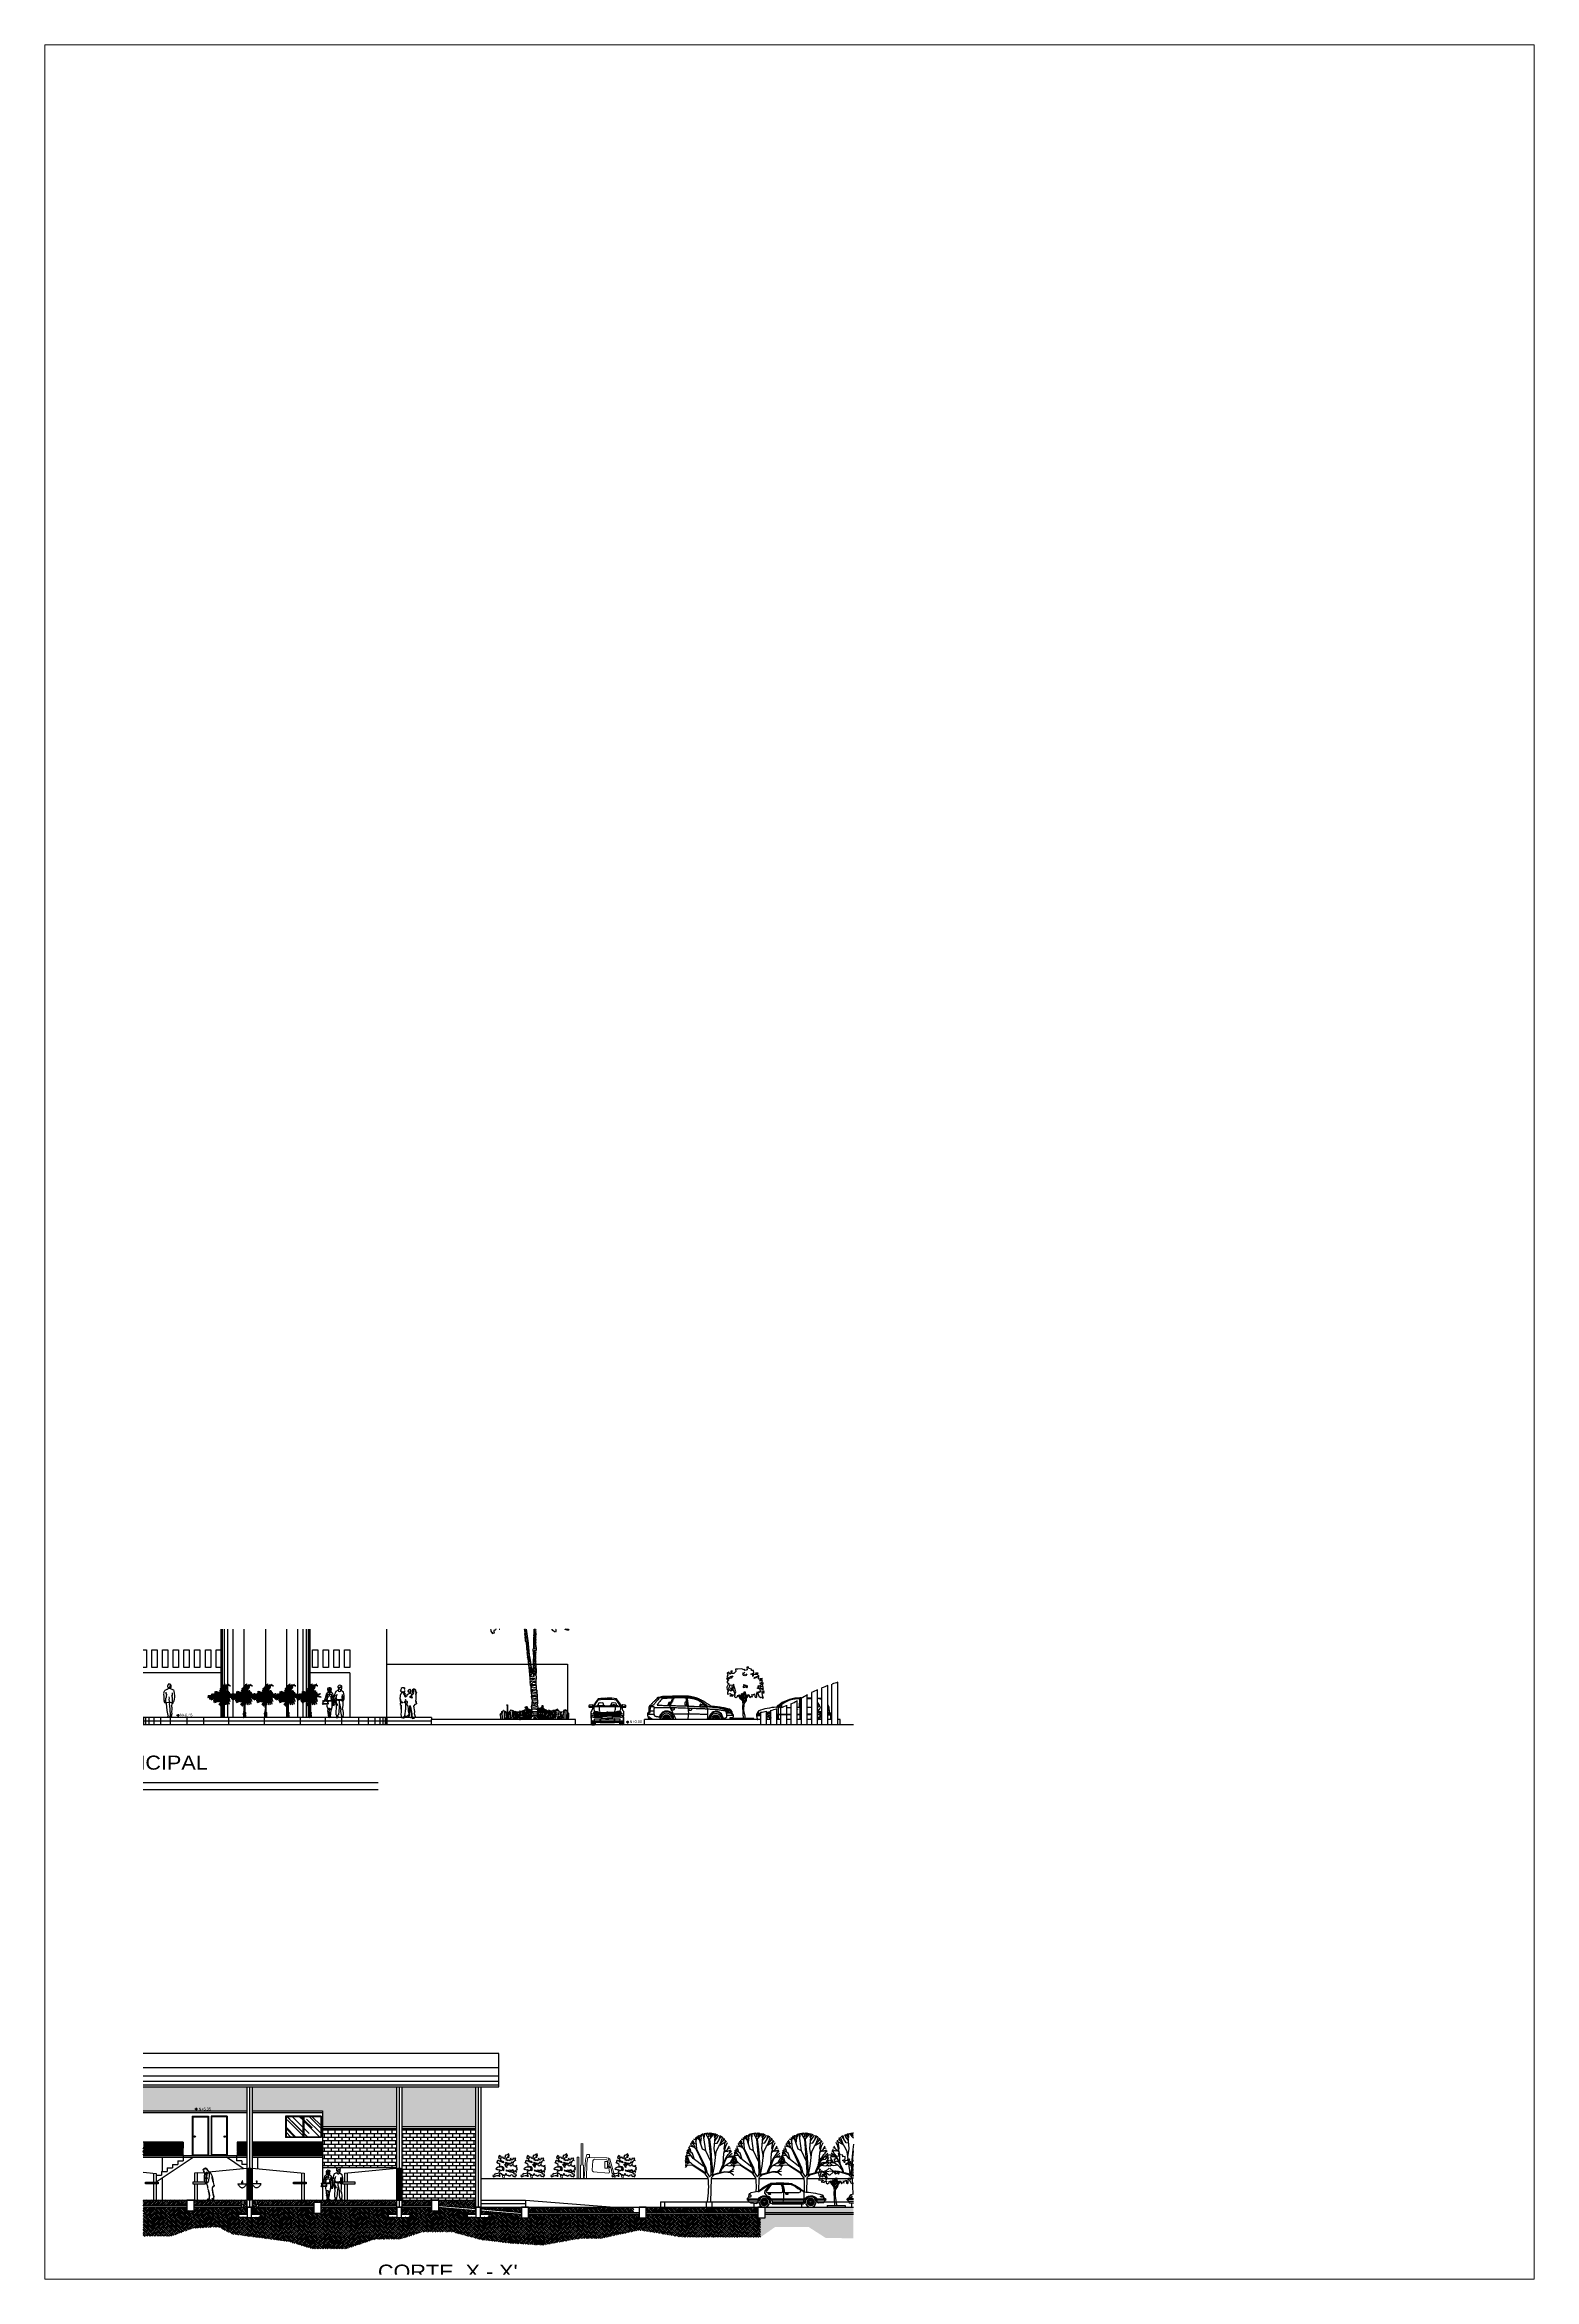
# Paper-space layout 'Layout4' of a CAD drawing. Header units: metres. Extents: x 0 to 0.6, y 0 to 0.9.
# The model-space entities are those that its viewports show. They can reach past a viewport. Long polylines and large blocks are cut down to what shows.
import ezdxf

# ---------------------------------------------------------------- set-up
doc = ezdxf.new("R2010")
doc.units = ezdxf.units.M
doc.header["$LTSCALE"] = 0.01
doc.header["$MEASUREMENT"] = 0
doc.linetypes.add('DASHDOT', pattern=[1, 0.5, -0.25, 0, -0.25])
for name, color, linetype in [('0.1', 2, 'Continuous'), ('0.10', 2, 'Continuous'), ('0.18', 1, 'Continuous'), ('0.20', 7, 'Continuous'), ('0.25', 6, 'Continuous'), ('0.35', 3, 'Continuous'), ('0.45', 4, 'Continuous'), ('ARBOL', 1, 'Continuous'), ('AUTOS', 1, 'Continuous'), ('CANCEL', 1, 'Continuous'), ('CORTE', 1, 'Continuous'), ('COTAS', 7, 'Continuous'), ('DIM', 2, 'Continuous'), ('EJES', 1, 'DASHDOT'), ('FLP', 7, 'Continuous'), ('Layer1', 1, 'Continuous'), ('TB_171', 7, 'Continuous'), ('tierra', 9, 'Continuous'), ('TXT2', 2, 'Continuous'), ('VPORT', 7, 'Continuous'), ('VPORT2', 7, 'Continuous')]:
    doc.layers.add(name, color=color, linetype=linetype)
doc.layers.get('VPORT2').off()
doc.styles.add('ESTILO1', font='', dxfattribs={"height": 0.12})
doc.styles.add('TITULOS GRANDES', font='archtitl.shx', dxfattribs={"width": 1.2, "height": 0.4})
doc.styles.get('ESTILO1').set_extended_font_data('AvantGarde Bk BT')
pattern_1 = [(45, (59.49815, 0), (3e-17, 0.26516504), [0.1875, -0.1875]), (45, (59.44843, 0.04972), (3e-17, 0.26516504), [0.1875, -0.1875]), (45, (59.39871, 0.09944), (3e-17, 0.26516504), [0.1875, -0.1875]), (135, (59.39871, 0.13258), (-0.26516504, 6e-17), [0.1875, -0.1875]), (135, (59.44843, 0.1823), (-0.26516504, 6e-17), [0.1875, -0.1875]), (135, (59.49815, 0.23202), (-0.26516504, 6e-17), [0.1875, -0.1875])]

# ---------------------------------------------------------------- blocks, each defined once
blk = doc.blocks.new('1M104', base_point=(230, 53))
for p, q in [((216.7, 86.8), (215.6, 82.2)), ((216.4, 86.8), (217.2, 88.7)), ((218.4, 86.8), (216.4, 86.8)), ((217.2, 88.7), (219.4, 88.8)), ((218.1, 86), (221, 92.2)), ((218.8, 85.8), (218.1, 86)), ((221.3, 91.6), (218.8, 85.8)), ((223.2, 86.9), (219.2, 86.8)), ((220.1, 88.8), (223.4, 89)), ((221, 93.1), (223.4, 97.4)), ((221.4, 91.8), (221, 93.1)), ((221.5, 96.7), (221.3, 93.8)), ((222.6, 90.4), (221.4, 91.8)), ((223, 102.4), (221.5, 96.7)), ((221.5, 96.5), (222.7, 96.3)), ((224.2, 92.1), (222.6, 90.4)), ((224.4, 104), (223, 102.4)), ((223.2, 86.2), (223.6, 91)), ((224.2, 86.2), (223.2, 86.2)), ((223.4, 97.4), (225.5, 101.9)), ((224.5, 95.3), (224.2, 92.1)), ((224.2, 92.1), (224.2, 86.2)), ((224.2, 89.1), (226.8, 89.2)), ((226.4, 87), (224.2, 86.9)), ((228.5, 106.5), (224.4, 104)), ((225.4, 98.4), (224.6, 99.5)), ((226.4, 92.5), (225.4, 97.7)), ((225.5, 101.9), (228.4, 102.4)), ((225.7, 89.3), (226.4, 92.5)), ((226.9, 89.1), (225.9, 82.9)), ((228.4, 102.1), (226.4, 101.6)), ((228.5, 101.8), (226.4, 101.1)), ((228.5, 101.4), (226.4, 100.4)), ((226.7, 108.5), (227.6, 109.2)), ((227.8, 108), (226.7, 108.5)), ((228.1, 81.5), (226.9, 89.1)), ((227, 114.1), (228.1, 115.7)), ((227.1, 112), (227, 114.1)), ((227.6, 109.2), (227.1, 112)), ((228.7, 111), (227.8, 111)), ((227.8, 111), (228.2, 109.7)), ((227.8, 107.5), (227.8, 108)), ((229.4, 107.6), (227.8, 107.5)), ((228.1, 115.7), (230.3, 116.7)), ((228.2, 109.7), (229.4, 107.6)), ((228.4, 102.4), (228.5, 101.1)), ((228.5, 106.6), (229, 106.7)), ((229, 112.7), (228.7, 111)), ((230, 112.8), (229, 112.7)), ((229, 106.7), (229.1, 106.8)), ((229.3, 106.9), (229.8, 108.5)), ((234.6, 112.2), (229.8, 112.5)), ((234.6, 112.1), (229.8, 112.4)), ((232.4, 114.2), (230, 112.8)), ((230.1, 105.5), (230.9, 102.4)), ((230.3, 116.7), (232.8, 116.5)), ((230.8, 98), (231.8, 105.5)), ((230.9, 102.4), (230.8, 98)), ((231.5, 108.9), (233.1, 109.1)), ((232.5, 108.5), (231.5, 108.9)), ((232.6, 109.9), (232.2, 110)), ((233, 113.9), (232.4, 114.2)), ((232.5, 111.5), (232.9, 110.2)), ((233.1, 108.9), (232.5, 108.5)), ((232.8, 116.5), (234.2, 113.8)), ((233, 106.5), (232.9, 107.5)), ((233.2, 107.1), (232.9, 107.2)), ((233.3, 112.6), (233, 113.9)), ((233, 107.9), (233.2, 108.9)), ((233.1, 106.5), (233, 106.3)), ((233.1, 109.3), (233.8, 110.8)), ((237.7, 103.2), (233.1, 106.4)), ((233.8, 107), (233.2, 107.1)), ((234.3, 112.5), (233.3, 112.6)), ((233.4, 109.8), (233.8, 107)), ((234.2, 113.8), (234.3, 112.5)), ((234.2, 92.2), (235.4, 96.6)), ((235.3, 89.2), (234.2, 92.2)), ((235.7, 98.3), (234.9, 102.1)), ((235.2, 95.2), (237.5, 95.7)), ((236.6, 87.8), (235.3, 94.9)), ((235.4, 96.6), (235.7, 98.3)), ((238.2, 81.7), (236.6, 87.8)), ((237.5, 95.7), (238.5, 95.3)), ((238.4, 100.5), (237.7, 103.2)), ((238.2, 95.5), (238.7, 90.4)), ((238.5, 95.3), (238.4, 100.5)), ((238.7, 90.4), (239.7, 85.2)), ((239.7, 85.2), (239.7, 81.9)), ((215.6, 82.1), (225.9, 82.9)), ((217.1, 80.4), (215.6, 82.1)), ((228.1, 81.3), (217.1, 80.4)), ((225.9, 82.9), (228.1, 81.5)), ((228.2, 53.6), (227.4, 52.4)), ((227.4, 52.4), (229.9, 52)), ((229.5, 53.2), (228.1, 53.3)), ((228.5, 55.3), (228.2, 53.6)), ((230.4, 52.9), (229.5, 53.2)), ((229.9, 52), (230.4, 52.9)), ((232, 51.9), (230.2, 52.2)), ((230.6, 55.4), (230.5, 53.1)), ((230.5, 53.1), (232.5, 54)), ((233.5, 52.1), (232, 51.9)), ((232.7, 54), (232.4, 55.3)), ((232.5, 54), (234.1, 52.8)), ((234.1, 52.8), (233.5, 52.1)), ((238.1, 77.6), (238.2, 81.7)), ((239.3, 76.2), (238.1, 77.6)), ((239.8, 81.6), (239.1, 80.5)), ((239.1, 80.5), (239.5, 79.1)), ((240.3, 79.2), (239.3, 76.2)), ((239.7, 81.9), (240.3, 79.2))]:
    blk.add_line(p, q)
for centre, radius, start, end in [((230.6, 95.4), 6.02, 110.2277, 180.6117), ((227.5, 98.7), 2.23, 201.7022, 323.593), ((229.1, 99.5), 10.9, 258.3551, 303.1335), ((229.1, 99.9), 12.4, 260.8915, 299.825), ((227.3, 103.2), 3.6, 39.3595, 71.2502), ((231.7, 109.3), 1.99, 201.045, 310.8534), ((230.9, 111.9), 0.962, 151.6824, 21.958), ((233.3, 98.6), 2.32, 223.4144, 354.5265), ((241.6, 91.5), 17.1, 119.7449, 125.1975), ((233.4, 111.8), 0.937, 151.0407, 23.0879), ((232.6, 110.2), 0.25, 258.4486, 17.1027), ((196.3, 79.6), 40.1, 345.4872, 13.3864), ((243, 79.4), 18.4, 174.8221, 204.4669), ((226.4, 71.7), 0.203, 136.5786, 253.9713), ((227.8, 59.8), 11.8, 59.0386, 97.0838), ((243.2, 67.3), 16.7, 165.5774, 198.2287), ((209.9, 55.7), 18.6, 358.7627, 19.6826), ((213.6, 69.3), 16.9, 342.4569, 5.7206), ((356.4, 72.6), 127, 183.8367, 187.8037), ((192.7, 66.5), 41.1, 344.7471, 4.7519), ((234.8, 70.7), 1.25, 223.275, 289.2745)]:
    blk.add_arc(centre, radius, start, end)
blk = doc.blocks.new('2dpers7')
for p, q in [((0.6, 1.47), (0.51, 1.24)), ((0.51, 1.24), (0.53, 1.2)), ((0.51, 1.07), (0.54, 1.23)), ((0.62, 1.17), (0.59, 1.07)), ((0.74, 1.53), (0.6, 1.47)), ((0.74, 1.68), (0.74, 1.76)), ((0.75, 1.64), (0.74, 1.68)), ((0.76, 1.59), (0.74, 1.53)), ((0.78, 1.66), (0.75, 1.64)), ((0.75, 1.64), (0.76, 1.59)), ((0.83, 1.67), (0.78, 1.66)), ((0.79, 1.62), (0.78, 1.66)), ((0.8, 1.61), (0.79, 1.62)), ((0.8, 1.59), (0.8, 1.61)), ((0.88, 1.55), (0.8, 1.59)), ((0.84, 1.71), (0.83, 1.67)), ((0.93, 1.7), (0.84, 1.71)), ((0.87, 1.55), (0.87, 1.5)), ((0.87, 1.52), (0.9, 1.51)), ((0.9, 1.55), (0.88, 1.55)), ((0.91, 1.67), (0.89, 1.67)), ((0.91, 1.61), (0.9, 1.55)), ((1.04, 1.42), (0.9, 1.51)), ((0.93, 1.67), (0.91, 1.67)), ((0.93, 1.61), (0.91, 1.61)), ((0.93, 1.67), (0.92, 1.65)), ((0.92, 1.65), (0.93, 1.61)), ((0.93, 1.7), (0.95, 1.73)), ((0.93, 1.7), (0.93, 1.67)), ((1.07, 1.2), (0.98, 1.18)), ((0.98, 1.18), (1, 1.09)), ((1.08, 1.23), (1.04, 1.42)), ((1.06, 1.21), (1.08, 1.23)), ((0.58, 0.82), (0.51, 1.07)), ((0.6, 0.77), (0.58, 0.82)), ((0.59, 1.07), (0.62, 0.85)), ((0.64, 0.72), (0.6, 0.77)), ((0.62, 0.85), (0.67, 0.78)), ((0.66, 0.12), (0.62, 0)), ((0.62, 0), (0.72, 0)), ((0.63, 0.4), (0.65, 0.48)), ((0.63, 0.15), (0.63, 0.4)), ((0.65, 1.03), (0.64, 0.99)), ((0.65, 0.48), (0.64, 0.72)), ((0.64, 0.72), (0.69, 0.69)), ((0.69, 0.73), (0.66, 0.77)), ((0.67, 0.78), (0.69, 0.75)), ((0.73, 0.71), (0.69, 0.73)), ((0.69, 0.69), (0.73, 0.71)), ((0.74, 0.08), (0.71, 0.11)), ((0.72, 0), (0.74, 0.08)), ((0.79, 0.57), (0.75, 0.15)), ((0.78, 1.01), (0.85, 1.02)), ((0.78, 1.01), (0.79, 0.97)), ((0.79, 0.97), (0.85, 0.97)), ((0.82, 0.79), (0.79, 0.57)), ((0.81, 0.79), (0.89, 0.43)), ((0.82, 0.79), (0.82, 0.98)), ((0.85, 1.02), (0.85, 0.97)), ((0.91, 0.97), (1.01, 0.91)), ((0.92, 0.06), (1.02, 0.08)), ((0.95, 0.06), (0.96, 0.04)), ((1, 1.09), (0.96, 0.94)), ((0.97, 1), (0.96, 1.04)), ((0.96, 0.04), (1.03, 0.08)), ((1.04, 0.01), (0.96, 0)), ((0.99, 0.48), (1.01, 0.68)), ((1.01, 0.93), (1.05, 1)), ((1.01, 0.68), (1.01, 0.93))]:
    blk.add_line(p, q)
for centre, radius, start, end in [((0.52, 1.11), 0.129, 23.1501, 92.6805), ((0.62, 1.17), 0.0143, 251.565, 341.5656), ((2.2, 1.49), 1.62, 192.2055, 196.4651), ((0.26, 1.35), 0.424, 334.2645, 355.52), ((0.94, 1.64), 0.225, 138.2091, 148.9831), ((0.82, 1.55), 0.086, 189.8617, 335.7455), ((0.79, 1.64), 0.0257, 172.231, 276.4809), ((0.84, 1.69), 0.119, 17.1593, 123.2495), ((0.91, 1.67), 0.0123, 177.6298, 10.3156), ((1.28, 1.21), 0.323, 166.3488, 181.1675), ((1.44, 1.14), 0.493, 172.0918, 190.7025), ((0.84, 0.83), 0.379, 67.5984, 72.8035), ((0.85, 1.12), 0.233, 329.1329, 20.8672), ((0.72, 0.93), 0.101, 141.4103, 181.034), ((0.67, -0.03), 0.0625, 43.0145, 147.5104), ((0.68, 0.18), 0.0636, 207.0956, 335.7518), ((0.8, 1.9), 0.921, 259.9993, 269.0727), ((0.81, 1.64), 0.63, 254.6352, 266.7442), ((0.71, 1.68), 0.678, 281.5069, 291.3761), ((0.78, 1.73), 0.751, 275.1757, 283.9757), ((1.69, 0.35), 0.816, 174.2483, 200.7079), ((0.97, 0.03), 0.0318, 118.5477, 252.1011), ((0.3, 0.23), 0.74, 348.1896, 18.9504), ((0.98, 0.03), 0.0656, 344.0615, 45.1729)]:
    blk.add_arc(centre, radius, start, end)
at = {"xscale": 0.0259999999999998, "yscale": 0.0259999999999998, "zscale": 0.026}
blk.add_blockref('1M104', (0.24, 0.03), dxfattribs=at)
blk = doc.blocks.new('BAUM_IM_WINTER')
for p, q in [((-1006, 3740), (-1155, 3830)), ((-920, 3579), (-1093, 3940)), ((-944, 3790), (-1046, 4011)), ((-865, 4001), (-983, 4081)), ((-881, 4182), (-818, 3448)), ((-858, 3900), (-748, 4272)), ((-638, 4031), (-826, 4232)), ((-435, 3418), (-717, 4292)), ((-576, 3850), (-638, 4322)), ((-583, 4352), (-521, 4111)), ((-544, 3790), (-489, 4392)), ((-505, 4212), (-419, 4413)), ((-356, 4312), (-466, 4392)), ((-207, 3308), (-372, 4433)), ((-325, 4131), (-270, 4453)), ((-4, 4081), (-223, 4453)), ((-145, 4322), (-113, 4473)), ((12, 4332), (-90, 4483)), ((-58, 4182), (-4, 4272)), ((106, 2866), (-4, 4081)), ((4, 4272), (28, 4483)), ((28, 4392), (90, 4483)), ((51, 4111), (36, 4051)), ((36, 4051), (106, 3408)), ((333, 4443), (51, 4111)), ((114, 4342), (83, 4483)), ((90, 4252), (137, 4473)), ((106, 4182), (90, 4252)), ((106, 4282), (231, 4463)), ((192, 4423), (169, 4463)), ((216, 4322), (255, 4463)), ((333, 3468), (404, 4192)), ((357, 4202), (388, 4433)), ((396, 4111), (357, 4202)), ((365, 3800), (529, 3820)), ((388, 3991), (560, 4202)), ((404, 4192), (553, 4392)), ((451, 4242), (427, 4433)), ((529, 3820), (803, 4282)), ((560, 4202), (623, 4362)), ((631, 3619), (827, 3880)), ((662, 4051), (725, 4312)), ((694, 3689), (1140, 3940)), ((725, 3740), (905, 4212)), ((748, 4192), (866, 4242)), ((827, 3880), (1031, 4081)), ((921, 3981), (976, 4161)), ((976, 3448), (1078, 4011)), ((1085, 3609), (1195, 3850)), ((-1359, 2595), (-1555, 2695)), ((-1406, 2514), (-1547, 2615)), ((-1429, 2745), (-1539, 2755)), ((-1445, 2795), (-1531, 2846)), ((-1414, 2916), (-1516, 2896)), ((-1429, 2745), (-1508, 2956)), ((-1367, 2846), (-1492, 3026)), ((-1375, 2996), (-1476, 3067)), ((-1367, 3137), (-1469, 3127)), ((-1367, 3127), (-1437, 3247)), ((-1046, 2394), (-1429, 2745)), ((-1030, 2806), (-1414, 3348)), ((-1077, 3147), (-1390, 3358)), ((-1155, 2986), (-1375, 2996)), ((-1194, 3358), (-1367, 3428)), ((-1210, 3047), (-1367, 3137)), ((-1296, 2635), (-1367, 2846)), ((-1281, 2595), (-1359, 2595)), ((-1202, 3398), (-1304, 3579)), ((-999, 3549), (-1288, 3619)), ((-850, 3438), (-1214, 3734)), ((-1171, 3217), (-1202, 3398)), ((-1140, 3669), (-1194, 3780)), ((-952, 2745), (-1077, 3147)), ((-309, 2263), (-1030, 2806)), ((-842, 3740), (-944, 3790)), ((-912, 3488), (-920, 3579)), ((-591, 2926), (-850, 3438)), ((-818, 3448), (-529, 2886)), ((-301, 2263), (-591, 2926)), ((-529, 2886), (-215, 2213)), ((-215, 3318), (-435, 3418)), ((114, 2615), (-215, 3318)), ((106, 3408), (145, 2966)), ((145, 1922), (106, 2866)), ((145, 2966), (177, 2444)), ((427, 2926), (333, 3468)), ((349, 2313), (466, 3257)), ((466, 3257), (631, 3619)), ((764, 2092), (1054, 2755)), ((1023, 2615), (913, 2343)), ((921, 2434), (968, 3167)), ((968, 3167), (1085, 3609)), ((1023, 3378), (976, 3448)), ((984, 3217), (1203, 3398)), ((1140, 2856), (1023, 2615)), ((1054, 2755), (1250, 3077)), ((1054, 2354), (1595, 2705)), ((1078, 3298), (1179, 3278)), ((1148, 2856), (1532, 3016)), ((1187, 3278), (1422, 3388)), ((1203, 3398), (1320, 3619)), ((1250, 3468), (1391, 3499)), ((1250, 3077), (1461, 3298)), ((1258, 2896), (1297, 2976)), ((1297, 2986), (1501, 3157)), ((1313, 2916), (1548, 2926)), ((1336, 3177), (1344, 3257)), ((1344, 3257), (1438, 3348)), ((1367, 2514), (1602, 2585)), ((1391, 2585), (1563, 2876)), ((-1414, 2454), (-1563, 2424)), ((-1179, 2504), (-1555, 2524)), ((-1445, 2364), (-1547, 2343)), ((-1431, 2373), (-1542, 2231)), ((-1052, 2352), (-1431, 2373)), ((-1328, 2504), (-1414, 2464)), ((-261, 1825), (-1052, 2352)), ((-1036, 2393), (-182, 1866)), ((-182, 1866), (-301, 2263)), ((-55, 1561), (-261, 1825)), ((-215, 2213), (-113, 1861)), ((-113, 1861), (20, 1630)), ((20, 1630), (130, 1741)), ((134, 1541), (103, 0)), ((130, 1741), (145, 1922)), ((134, 1561), (356, 1764)), ((177, 2444), (192, 2283)), ((192, 2283), (200, 1942)), ((192, 1701), (294, 1781)), ((200, 1731), (192, 1701)), ((200, 1942), (216, 1821)), ((200, 1721), (271, 1881)), ((216, 1821), (200, 1761)), ((200, 1761), (200, 1731)), ((271, 1881), (349, 2313)), ((294, 1781), (560, 1851)), ((356, 1764), (1020, 1947)), ((560, 1851), (686, 1881)), ((686, 1881), (764, 2092)), ((772, 1992), (741, 1902)), ((741, 1902), (835, 1922)), ((913, 2343), (772, 1992)), ((835, 2112), (1054, 2354)), ((835, 1922), (1023, 1972)), ((1020, 1947), (1400, 1906)), ((1023, 1972), (1250, 1952)), ((1117, 2384), (1328, 2343)), ((1250, 1952), (1313, 1942)), ((1313, 1942), (1595, 1992)), ((1313, 1942), (1383, 1992)), ((1320, 2524), (1367, 2514)), ((1328, 2343), (1602, 2374)), ((1383, 1992), (1602, 2173)), ((1400, 1906), (1605, 1724)), ((1422, 2354), (1602, 2524)), ((1493, 2364), (1602, 2313))]:
    blk.add_line(p, q)
blk.add_arc((-5839, 956), 5815, 350.54, 5.97854)
blk = doc.blocks.new('Bauma5')
blk.add_blockref('BAUM_IM_WINTER', (818, 116))
blk = doc.blocks.new('Arb001a')
for points in [[(-247, 120), (-261, 96), (-303, 86), (-292, 63), (-289, 45), (-257, 58), (-216, 77), (-184, 83), (-143, 83), (-114, 71), (-94, 66), (-115, 107), (-97, 159), (-66, 147), (-46, 111), (-15, 112), (2, 101), (47, 93), (73, 147), (74, 117), (103, 98), (143, 94), (152, 57), (174, 90), (200, 78), (219, 112), (251, 102), (266, 63), (315, 65), (331, 42), (337, 83), (365, 90), (354, 125), (314, 123), (282, 173), (241, 167), (208, 183), (193, 205), (173, 176), (161, 200), (127, 200), (86, 205), (82, 243), (121, 216), (152, 238), (181, 250), (202, 219), (211, 234), (240, 220), (252, 251), (279, 237), (265, 211), (299, 185), (311, 220), (341, 201), (370, 180), (348, 220), (355, 250), (391, 254), (360, 286), (386, 301), (358, 324), (374, 364), (342, 357), (337, 339), (308, 335), (300, 359), (279, 347), (269, 382), (266, 416), (236, 374), (208, 353), (188, 366), (183, 390), (159, 374), (143, 388), (166, 444), (196, 428), (220, 433), (227, 474), (244, 448), (283, 446), (280, 484), (306, 498), (327, 519), (349, 504), (324, 533), (341, 571), (294, 567), (297, 561), (259, 559), (258, 537), (235, 520), (213, 542), (203, 569), (184, 543), (174, 513), (173, 496), (134, 515), (111, 498), (110, 522), (81, 507), (71, 540), (90, 586), (132, 601), (156, 599), (131, 615), (130, 629), (171, 644), (147, 650), (150, 690), (90, 668), (86, 647), (59, 657), (42, 636), (45, 611), (26, 601), (46, 575), (29, 555), (-7, 576), (-2, 594), (-34, 602), (-46, 583), (-66, 595), (-69, 616), (-85, 623), (-102, 646), (-127, 628), (-119, 603), (-140, 607), (-132, 566), (-101, 577), (-79, 559), (-95, 531), (-67, 512), (-47, 492), (-19, 485), (11, 441), (-33, 456), (-43, 472), (-73, 463), (-84, 488), (-112, 485), (-119, 502), (-143, 494), (-149, 513), (-175, 490), (-176, 471)], [(-241, 103), (-228, 153), (-194, 147), (-121, 166), (-110, 200)], [(-117, 410), (-108, 395), (-108, 361), (-91, 344), (-57, 353), (-22, 340), (-8, 312), (-42, 312), (-76, 345), (-81, 321), (-105, 316), (-147, 319), (-201, 292), (-218, 278), (-198, 257), (-175, 267), (-147, 248), (-122, 255), (-97, 239), (-65, 239), (-64, 216), (-110, 216), (-124, 188)], [(-105, 406), (-131, 428), (-147, 412), (-147, 437), (-189, 440), (-165, 472)], [(-6, 281), (-16, 231)], [(89, 447), (92, 352)]]:
    blk.add_lwpolyline(points)
for points in [[(-4, 296), (2, 280), (-23, 285), (-37, 267), (-31, 249), (-29, 234), (2, 228), (20, 255), (10, 274), (23, 292)], [(90, 313), (75, 341), (60, 353), (56, 374), (42, 381), (24, 392), (67, 405), (68, 425), (47, 444), (73, 464), (91, 445), (117, 447), (130, 427), (105, 402), (99, 369), (105, 356), (84, 349)]]:
    blk.add_lwpolyline(points, close=True)
for points in [[(-50, 118), (-46, 111), (-43, 62)], [(-46, 111), (-15, 112), (-6, 107)], [(-46, 111), (-6, 107), (-43, 62), (-13, 49)], [(-43, 62), (-13, 49), (-20, 0), (7, 17)], [(-23, 285), (-6, 281), (-37, 267), (-16, 231)], [(-37, 267), (-16, 231), (-31, 249), (-16, 231)], [(-31, 249), (-16, 231), (-29, 234), (-16, 231)], [(-20, 0), (7, 17), (23, 0), (7, 17)], [(23, 0), (7, 17), (47, 93), (28, 96)], [(65, 458), (73, 464), (79, 414), (89, 447)], [(75, 341), (90, 313), (79, 414), (84, 349)], [(79, 414), (89, 447), (84, 349), (92, 352)]]:
    blk.add_solid(points)
blk = doc.blocks.new('Palme2')
at = {"layer": 'ARBOL'}
for p, q in [((-2.14, 8.75), (-2.15, 8.68)), ((-2.04, 8.86), (-2.14, 8.75)), ((-1.97, 8.95), (-2.04, 8.86)), ((-1.95, 8.72), (-1.89, 8.77)), ((-1.92, 8.73), (-1.81, 8.73)), ((-1.89, 8.77), (-1.8, 8.76)), ((-1.79, 8.92), (-1.87, 8.93)), ((-1.8, 8.73), (-1.84, 8.64)), ((-1.8, 8.76), (-1.8, 8.73)), ((-1.64, 8.89), (-1.79, 8.92)), ((-1.47, 8.86), (-1.64, 8.89)), ((-1.39, 8.83), (-1.47, 8.86)), ((-1.29, 8.83), (-1.39, 8.83)), ((-1.1, 8.78), (-1.29, 8.83)), ((-0.89, 8.74), (-1.1, 8.78)), ((-0.61, 8.67), (-0.89, 8.74)), ((3.51, 8.7), (3.61, 8.73)), ((3.61, 8.73), (3.71, 8.69)), ((-2.42, 7.72), (-2.47, 7.6)), ((-2.37, 7.82), (-2.42, 7.77)), ((-2.42, 7.77), (-2.42, 7.76)), ((-2.42, 7.76), (-2.42, 7.72)), ((-2.41, 7.68), (-2.27, 7.67)), ((-2.39, 7.74), (-2.25, 7.73)), ((-2.3, 7.87), (-2.37, 7.82)), ((-2.34, 7.8), (-1.87, 7.81)), ((-2.2, 7.91), (-2.3, 7.87)), ((-2.28, 7.57), (-2.27, 7.64)), ((-2.27, 7.86), (-1.98, 7.86)), ((-2.27, 7.64), (-2.19, 7.78)), ((-2.19, 8.64), (-2.25, 8.35)), ((-2.25, 8.35), (-2.22, 8.31)), ((-2.22, 8.31), (-2.11, 8.29)), ((-2.01, 7.95), (-2.2, 7.91)), ((-2.15, 8.68), (-2.19, 8.64)), ((-2.19, 7.78), (-2.13, 7.8)), ((-2.05, 7.92), (-2.14, 7.92)), ((-2.13, 7.8), (-2.09, 7.78)), ((-2.09, 7.76), (-2.12, 7.74)), ((-2.12, 7.74), (-2.1, 7.72)), ((-2.09, 7.67), (-2.12, 7.65)), ((-2.12, 7.65), (-2.1, 7.63)), ((-2.11, 8.29), (-2.02, 8.58)), ((-2.1, 7.72), (-2.11, 7.68)), ((-2.11, 7.68), (-2.09, 7.67)), ((-2.09, 7.78), (-2.09, 7.76)), ((-2.06, 8.43), (-1.98, 8.44)), ((-2.06, 7.75), (-1.79, 7.77)), ((-2.06, 7.71), (-1.76, 7.72)), ((-2.06, 7.65), (-1.86, 7.67)), ((-1.91, 7.88), (-2.05, 7.92)), ((-2.04, 8.47), (-1.96, 8.48)), ((-2.02, 8.58), (-1.95, 8.72)), ((-2.02, 8.56), (-1.89, 8.56)), ((-2.02, 8.52), (-1.91, 8.52)), ((-1.65, 8.02), (-2.01, 7.95)), ((-1.99, 8.6), (-1.87, 8.61)), ((-1.98, 8.65), (-1.87, 8.64)), ((-1.95, 8.69), (-1.84, 8.69)), ((-1.92, 8.46), (-1.94, 8.35)), ((-1.94, 8.35), (-1.94, 8.27)), ((-1.94, 8.27), (-1.76, 8.23)), ((-1.87, 8.57), (-1.92, 8.46)), ((-1.8, 7.81), (-1.91, 7.88)), ((-1.88, 7.64), (-1.85, 7.65)), ((-1.88, 7.59), (-1.88, 7.64)), ((-1.84, 8.64), (-1.87, 8.57)), ((-1.86, 7.67), (-1.73, 7.66)), ((-1.85, 7.65), (-1.83, 7.63)), ((-1.73, 7.7), (-1.8, 7.81)), ((-1.76, 8.23), (-1.72, 8.43)), ((-1.65, 7.57), (-1.73, 7.7)), ((-1.72, 8.43), (-1.71, 8.48)), ((-1.71, 8.48), (-1.61, 8.49)), ((-1.69, 8.42), (-1.53, 8.42)), ((-1.67, 8.27), (-1.56, 8.26)), ((-1.66, 8.47), (-1.51, 8.47)), ((-1.66, 8.38), (-1.53, 8.38)), ((-1.66, 8.32), (-1.54, 8.32)), ((-1.01, 8.16), (-1.65, 8.02)), ((-1.61, 8.57), (-1.59, 8.6)), ((-1.6, 8.55), (-1.61, 8.57)), ((-1.61, 8.49), (-1.6, 8.55)), ((-1.59, 8.6), (-1.53, 8.67)), ((-1.59, 8.53), (-1.49, 8.54)), ((-1.58, 8.57), (-1.48, 8.58)), ((-1.56, 7.8), (-1.55, 7.84)), ((-1.48, 7.68), (-1.56, 7.8)), ((-1.55, 8.62), (-1.47, 8.62)), ((-1.55, 7.84), (-1.51, 7.84)), ((-1.53, 8.67), (-1.47, 8.67)), ((-1.5, 8.31), (-1.52, 8.23)), ((-1.52, 8.23), (-1.5, 8.17)), ((-1.51, 7.84), (-1.45, 7.82)), ((-1.48, 8.39), (-1.5, 8.31)), ((-1.5, 8.17), (-1.41, 8.16)), ((-1.44, 8.48), (-1.48, 8.39)), ((-1.42, 7.5), (-1.48, 7.68)), ((-1.47, 8.67), (-1.42, 8.67)), ((-1.45, 7.82), (-1.42, 7.77)), ((-1.43, 8.53), (-1.44, 8.48)), ((-1.4, 8.63), (-1.43, 8.53)), ((-1.42, 8.67), (-1.4, 8.63)), ((-1.42, 7.77), (-1.39, 7.7)), ((-1.41, 8.16), (-1.32, 8.16)), ((-1.39, 7.7), (-1.37, 7.66)), ((-1.37, 7.66), (-1.35, 7.62)), ((-1.33, 7.86), (-1.3, 7.89)), ((-1.32, 7.81), (-1.33, 7.86)), ((-1.32, 8.16), (-1.29, 8.27)), ((-1.28, 7.73), (-1.32, 7.81)), ((-1.3, 7.89), (-1.25, 7.88)), ((-1.29, 8.27), (-1.29, 8.32)), ((-1.29, 8.32), (-1.23, 8.32)), ((-1.25, 7.62), (-1.28, 7.73)), ((-1.25, 7.88), (-1.21, 7.83)), ((-1.23, 8.32), (-1.21, 8.48)), ((-1.21, 8.48), (-1.18, 8.58)), ((-1.21, 7.83), (-1.17, 7.77)), ((-1.18, 8.58), (-1.14, 8.59)), ((-1.17, 7.77), (-1.16, 7.73)), ((-1.16, 7.73), (-1.15, 7.66)), ((-1.15, 7.66), (-1.14, 7.62)), ((-1.14, 8.59), (-1.12, 8.58)), ((-1.13, 8.45), (-1.14, 8.35)), ((-1.14, 8.35), (-1.11, 8.32)), ((-1.12, 8.54), (-1.13, 8.45)), ((-1.12, 8.58), (-1.12, 8.54)), ((-1.11, 8.32), (-1.1, 8.31)), ((-1.1, 8.21), (-1.11, 8.16)), ((-1.1, 8.31), (-1.1, 8.21)), ((-1.03, 7.68), (-1.02, 7.71)), ((-1.01, 7.62), (-1.03, 7.68)), ((-1.02, 7.71), (-0.97, 7.75)), ((-0.73, 8.2), (-1.01, 8.16)), ((-1.01, 7.98), (-0.97, 8.01)), ((-0.98, 7.92), (-1.01, 7.98)), ((-1, 8.27), (-0.99, 8.35)), ((-1, 8.16), (-1, 8.27)), ((-0.99, 8.41), (-0.97, 8.44)), ((-0.99, 8.35), (-0.99, 8.41)), ((-0.96, 7.8), (-0.98, 7.92)), ((-0.97, 8.51), (-0.95, 8.56)), ((-0.97, 8.44), (-0.97, 8.51)), ((-0.97, 8.01), (-0.92, 8.03)), ((-0.97, 7.75), (-0.96, 7.8)), ((-0.95, 8.56), (-0.88, 8.56)), ((-0.92, 8.03), (-0.89, 8.01)), ((-0.86, 8.38), (-0.89, 8.25)), ((-0.89, 8.25), (-0.89, 8.18)), ((-0.89, 8.01), (-0.86, 7.97)), ((-0.88, 8.56), (-0.84, 8.54)), ((-0.82, 8.51), (-0.86, 8.44)), ((-0.86, 8.44), (-0.86, 8.38)), ((-0.86, 7.97), (-0.84, 7.89)), ((-0.84, 8.54), (-0.82, 8.51)), ((-0.84, 7.89), (-0.81, 7.77)), ((-0.81, 7.77), (-0.79, 7.71)), ((-0.79, 7.71), (-0.74, 7.76)), ((-0.74, 7.76), (-0.63, 7.79)), ((-0.57, 8.23), (-0.73, 8.2)), ((-0.7, 8.08), (-0.69, 8.12)), ((-0.65, 8), (-0.7, 8.08)), ((-0.69, 8.12), (-0.65, 8.14)), ((-0.67, 8.21), (-0.66, 8.28)), ((-0.66, 8.28), (-0.64, 8.35)), ((-0.65, 8.14), (-0.6, 8.13)), ((-0.61, 7.84), (-0.65, 8)), ((-0.63, 7.79), (-0.61, 7.84)), ((-0.62, 8.39), (-0.6, 8.46)), ((-0.41, 8.65), (-0.61, 8.67)), ((-0.6, 8.46), (-0.55, 8.47)), ((-0.6, 8.13), (-0.56, 8.09)), ((-0.5, 8.24), (-0.57, 8.23)), ((-0.56, 8.09), (-0.55, 8.02)), ((-0.55, 8.47), (-0.51, 8.45)), ((-0.55, 8.02), (-0.53, 7.96)), ((-0.53, 7.96), (-0.52, 7.89)), ((-0.52, 7.89), (-0.49, 7.86)), ((-0.21, 7.84), (-0.52, 7.6)), ((-0.51, 8.45), (-0.51, 8.39)), ((-0.51, 8.39), (-0.51, 8.32)), ((-0.51, 8.32), (-0.51, 8.25)), ((-0.37, 8.27), (-0.5, 8.24)), ((-0.49, 7.86), (-0.45, 7.89)), ((-0.45, 7.89), (-0.42, 7.93)), ((-0.42, 7.93), (-0.38, 7.99)), ((-0.33, 8.63), (-0.41, 8.65)), ((-0.38, 7.99), (-0.32, 7.97)), ((-0.19, 8.3), (-0.37, 8.27)), ((-0.36, 8.25), (-0.33, 8.34)), ((-0.24, 8.61), (-0.33, 8.63)), ((-0.33, 8.34), (-0.31, 8.39)), ((-0.32, 7.97), (-0.27, 8.01)), ((-0.31, 8.39), (-0.26, 8.39)), ((-0.29, 8.16), (-0.26, 8.2)), ((-0.27, 8.01), (-0.29, 8.16)), ((-0.26, 8.39), (-0.25, 8.38)), ((-0.26, 8.2), (-0.21, 8.19)), ((-0.25, 8.38), (-0.24, 8.35)), ((0.05, 8.55), (-0.24, 8.61)), ((-0.24, 8.35), (-0.22, 8.31)), ((-0.21, 8.19), (-0.2, 8.14)), ((-0.05, 7.98), (-0.21, 7.84)), ((-0.2, 8.14), (-0.19, 8.06)), ((0.05, 8.35), (-0.19, 8.3)), ((-0.19, 8.06), (-0.15, 8.04)), ((-0.15, 8.04), (-0.09, 8.09)), ((-0.09, 8.09), (0, 8.1)), ((-0.09, 7.8), (-0.04, 7.84)), ((-0.09, 7.76), (-0.09, 7.8)), ((-0.04, 7.69), (-0.09, 7.76)), ((0.15, 8.13), (-0.05, 7.98)), ((-0.04, 7.84), (0.04, 7.85)), ((0.04, 7.62), (-0.04, 7.69)), ((0, 8.1), (0.06, 8.14)), ((0.04, 7.85), (0.1, 7.78)), ((0.24, 8.5), (0.05, 8.55)), ((0.12, 8.35), (0.05, 8.35)), ((0.05, 8.18), (0.08, 8.23)), ((0.06, 8.14), (0.05, 8.18)), ((0.08, 8.23), (0.12, 8.24)), ((0.1, 7.78), (0.15, 7.71)), ((0.18, 8.36), (0.12, 8.35)), ((0.12, 8.24), (0.14, 8.2)), ((0.14, 8.2), (0.22, 8.23)), ((0.34, 8.27), (0.15, 8.13)), ((0.15, 7.71), (0.18, 7.71)), ((0.35, 8.39), (0.18, 8.36)), ((0.18, 7.71), (0.27, 7.82)), ((0.35, 8.47), (0.22, 8.49)), ((0.22, 8.23), (0.3, 8.27)), ((0.5, 8.48), (0.24, 8.5)), ((0.4, 8.44), (0.25, 8.48)), ((0.27, 7.82), (0.32, 7.91)), ((0.3, 8.27), (0.34, 8.27)), ((0.32, 7.91), (0.41, 8)), ((0.33, 7.89), (0.34, 7.84)), ((0.34, 7.84), (0.38, 7.77)), ((0.49, 8.46), (0.35, 8.47)), ((0.38, 7.77), (0.41, 7.75)), ((0.49, 8.45), (0.4, 8.44)), ((0.41, 8), (0.45, 8.09)), ((0.41, 7.75), (0.45, 7.73)), ((0.59, 8.26), (0.44, 8.03)), ((0.45, 8.09), (0.5, 8.18)), ((0.45, 7.73), (0.47, 7.74)), ((0.61, 8.28), (0.47, 7.98)), ((0.47, 7.74), (0.5, 7.73)), ((0.5, 8.18), (0.56, 8.27)), ((0.5, 7.73), (0.55, 7.74)), ((0.52, 8.49), (0.72, 8.5)), ((0.63, 8.28), (0.53, 8)), ((0.55, 7.74), (0.59, 7.78)), ((0.56, 8.27), (0.64, 8.29)), ((0.59, 7.78), (0.63, 7.79)), ((0.6, 7.77), (0.63, 7.73)), ((0.62, 8.18), (0.7, 8.03)), ((0.63, 8.29), (0.68, 8.29)), ((0.63, 8.28), (0.76, 8.1)), ((0.63, 8.23), (0.74, 8.04)), ((0.63, 7.73), (0.64, 7.69)), ((0.64, 7.69), (0.63, 7.61)), ((0.65, 7.82), (0.64, 7.79)), ((0.64, 7.74), (0.68, 7.72)), ((0.65, 8.45), (0.71, 8.42)), ((0.67, 7.86), (0.65, 7.82)), ((0.66, 7.69), (0.68, 7.67)), ((0.67, 7.93), (0.68, 7.98)), ((0.68, 7.83), (0.67, 7.93)), ((0.68, 8.29), (0.7, 8.25)), ((0.68, 7.98), (0.69, 8.02)), ((0.73, 7.83), (0.68, 7.83)), ((0.68, 7.72), (0.71, 7.74)), ((0.68, 7.67), (0.71, 7.7)), ((0.7, 8.25), (0.73, 8.19)), ((0.71, 8.42), (0.8, 8.43)), ((0.72, 8.5), (0.89, 8.52)), ((0.72, 7.67), (0.74, 7.7)), ((0.73, 7.64), (0.72, 7.67)), ((0.72, 7.61), (0.73, 7.64)), ((0.73, 8.19), (0.77, 8.13)), ((0.8, 7.83), (0.73, 7.83)), ((0.73, 7.8), (0.76, 7.83)), ((0.73, 7.73), (0.73, 7.8)), ((0.74, 7.7), (0.73, 7.73)), ((0.9, 8.26), (0.74, 8.36)), ((0.77, 8.13), (0.81, 8.18)), ((0.8, 8.43), (0.93, 8.39)), ((0.81, 8.02), (0.8, 7.98)), ((0.8, 7.98), (0.84, 7.86)), ((0.84, 7.85), (0.8, 7.83)), ((0.81, 8.18), (0.85, 8.18)), ((0.89, 8.11), (0.81, 8.02)), ((0.84, 7.86), (0.85, 7.83)), ((0.85, 8.18), (0.89, 8.15)), ((0.85, 7.83), (0.85, 7.78)), ((0.85, 7.78), (0.89, 7.75)), ((0.89, 8.52), (1.05, 8.53)), ((0.89, 8.15), (0.89, 8.11)), ((0.89, 7.75), (0.92, 7.86)), ((1.14, 8.13), (0.9, 8.26)), ((0.92, 7.86), (0.94, 7.96)), ((0.93, 8.39), (1.02, 8.38)), ((0.94, 7.96), (0.98, 8)), ((0.96, 7.71), (0.94, 7.66)), ((0.94, 7.66), (0.96, 7.62)), ((1.01, 7.8), (0.96, 7.71)), ((0.98, 8), (1.03, 8.03)), ((0.98, 7.58), (1.02, 7.65)), ((1.03, 8.26), (1, 8.22)), ((1.07, 7.9), (1.01, 7.8)), ((1.02, 8.38), (1.18, 8.35)), ((1.02, 7.65), (1.06, 7.69)), ((1.04, 8.29), (1.03, 8.26)), ((1.03, 8.03), (1.07, 8.01)), ((1.07, 8.28), (1.04, 8.29)), ((1.05, 8.53), (1.14, 8.53)), ((1.06, 7.69), (1.08, 7.65)), ((1.08, 7.65), (1.06, 7.6)), ((1.1, 8.25), (1.07, 8.28)), ((1.07, 8.01), (1.09, 7.98)), ((1.09, 7.98), (1.07, 7.9)), ((1.13, 8.26), (1.1, 8.25)), ((1.14, 8.27), (1.13, 8.26)), ((1.13, 8.14), (1.16, 8.18)), ((1.14, 8.53), (1.29, 8.56)), ((1.17, 8.25), (1.14, 8.27)), ((1.21, 8.04), (1.14, 8.13)), ((1.16, 8.18), (1.17, 8.22)), ((1.17, 8.22), (1.17, 8.25)), ((1.18, 8.35), (1.33, 8.32)), ((1.29, 7.97), (1.21, 8.04)), ((1.29, 8.56), (1.35, 8.55)), ((1.33, 7.98), (1.29, 7.97)), ((1.31, 7.97), (1.38, 7.9)), ((1.33, 8.32), (1.64, 8.27)), ((1.35, 8.11), (1.33, 8.07)), ((1.33, 8.07), (1.33, 8.03)), ((1.33, 8.03), (1.33, 7.98)), ((1.35, 8.55), (1.53, 8.55)), ((1.44, 8.2), (1.35, 8.17)), ((1.35, 8.17), (1.35, 8.11)), ((1.38, 7.9), (1.44, 7.86)), ((1.4, 7.92), (1.46, 7.97)), ((1.47, 7.89), (1.4, 7.92)), ((1.5, 8.17), (1.44, 8.2)), ((1.44, 7.86), (1.49, 7.81)), ((1.46, 7.97), (1.48, 8.01)), ((1.59, 7.83), (1.47, 7.89)), ((1.48, 8.01), (1.49, 8.07)), ((1.49, 8.13), (1.5, 8.17)), ((1.49, 8.07), (1.49, 8.13)), ((1.49, 7.81), (1.55, 7.73)), ((1.53, 8.55), (1.79, 8.59)), ((1.55, 7.73), (1.62, 7.7)), ((1.6, 7.87), (1.59, 7.83)), ((1.64, 7.96), (1.6, 7.87)), ((1.62, 7.7), (1.63, 7.66)), ((1.63, 7.66), (1.71, 7.62)), ((1.64, 8.27), (1.8, 8.21)), ((1.69, 7.98), (1.64, 7.96)), ((1.69, 8.36), (1.66, 8.33)), ((1.66, 8.33), (1.66, 8.28)), ((1.68, 7.93), (1.69, 7.98)), ((1.73, 7.9), (1.68, 7.93)), ((1.72, 8.3), (1.69, 8.36)), ((1.79, 8.29), (1.72, 8.3)), ((1.79, 7.94), (1.73, 7.9)), ((1.79, 8.59), (1.95, 8.62)), ((1.8, 8.45), (1.79, 8.42)), ((1.79, 8.42), (1.79, 8.29)), ((1.81, 7.98), (1.79, 7.94)), ((1.84, 8.44), (1.8, 8.45)), ((1.8, 8.21), (1.99, 8.19)), ((1.82, 7.96), (1.81, 7.98)), ((1.9, 7.92), (1.82, 7.96)), ((1.87, 8.38), (1.84, 8.44)), ((1.84, 7.66), (1.85, 7.77)), ((1.9, 7.64), (1.84, 7.66)), ((1.85, 7.77), (1.89, 7.84)), ((1.9, 8.32), (1.87, 8.38)), ((1.89, 7.84), (1.91, 7.9)), ((1.91, 8.23), (1.9, 8.32)), ((1.91, 7.9), (1.9, 7.92)), ((1.94, 7.62), (1.9, 7.64)), ((1.95, 8.62), (2.25, 8.64)), ((1.99, 8.19), (2.13, 8.15)), ((2.1, 7.81), (2.05, 7.77)), ((2.05, 7.77), (2.06, 7.73)), ((2.06, 7.66), (2.05, 7.57)), ((2.06, 7.73), (2.06, 7.66)), ((2.11, 7.83), (2.1, 7.81)), ((2.12, 8.33), (2.11, 8.3)), ((2.11, 8.3), (2.14, 8.27)), ((2.16, 7.92), (2.11, 7.83)), ((2.14, 8.46), (2.12, 8.33)), ((2.14, 8.27), (2.12, 8.21)), ((2.12, 8.21), (2.13, 8.18)), ((2.12, 7.61), (2.15, 7.65)), ((2.13, 8.15), (2.25, 8.12)), ((2.19, 8.49), (2.14, 8.46)), ((2.15, 7.65), (2.18, 7.72)), ((2.22, 7.93), (2.16, 7.92)), ((2.18, 7.72), (2.2, 7.78)), ((2.25, 8.46), (2.19, 8.49)), ((2.19, 7.81), (2.21, 7.86)), ((2.2, 7.78), (2.19, 7.81)), ((2.21, 7.86), (2.23, 7.9)), ((2.23, 7.9), (2.22, 7.93)), ((2.25, 8.64), (2.52, 8.63)), ((2.28, 8.4), (2.25, 8.46)), ((2.25, 8.12), (2.33, 8.13)), ((2.26, 8.36), (2.28, 8.4)), ((2.28, 8.3), (2.26, 8.36)), ((2.32, 8.23), (2.28, 8.3)), ((2.31, 7.66), (2.28, 7.6)), ((2.37, 7.75), (2.31, 7.66)), ((2.32, 8.13), (2.32, 8.23)), ((2.33, 8.13), (2.48, 8.1)), ((2.4, 7.8), (2.37, 7.75)), ((2.48, 7.85), (2.4, 7.8)), ((2.45, 7.63), (2.47, 7.66)), ((2.47, 7.66), (2.48, 7.71)), ((2.48, 8.1), (2.72, 8.06)), ((2.54, 7.85), (2.48, 7.85)), ((2.48, 7.71), (2.5, 7.75)), ((2.5, 7.75), (2.53, 7.78)), ((2.52, 8.63), (2.66, 8.64)), ((2.53, 7.78), (2.56, 7.83)), ((2.56, 7.83), (2.54, 7.85)), ((2.57, 8.16), (2.56, 8.11)), ((2.59, 8.24), (2.57, 8.16)), ((2.61, 8.34), (2.59, 8.24)), ((2.67, 8.48), (2.61, 8.45)), ((2.61, 8.45), (2.61, 8.4)), ((2.61, 8.4), (2.61, 8.34)), ((2.66, 8.64), (2.78, 8.67)), ((2.74, 8.47), (2.67, 8.48)), ((2.72, 8.06), (2.85, 8.04)), ((2.77, 8.4), (2.74, 8.47)), ((2.77, 8.36), (2.77, 8.4)), ((2.77, 8.19), (2.77, 8.36)), ((2.77, 8.09), (2.77, 8.19)), ((2.81, 8.05), (2.77, 8.09)), ((2.78, 8.67), (2.96, 8.67)), ((2.91, 7.74), (2.78, 7.56)), ((2.85, 8.04), (3.02, 8.02)), ((2.95, 7.83), (2.91, 7.74)), ((2.95, 7.78), (2.92, 7.76)), ((3.03, 7.9), (2.95, 7.83)), ((2.97, 7.76), (2.95, 7.78)), ((2.96, 8.67), (3.04, 8.68)), ((2.98, 7.75), (2.97, 7.76)), ((2.98, 7.82), (3.15, 7.82)), ((2.98, 7.71), (2.98, 7.75)), ((2.99, 7.62), (2.98, 7.71)), ((3.03, 8.15), (3, 8.04)), ((3, 7.71), (3.13, 7.71)), ((3.01, 7.87), (3.45, 7.88)), ((3.02, 8.02), (3.09, 8.02)), ((3.02, 7.76), (3.14, 7.78)), ((3.02, 7.66), (3.12, 7.68)), ((3.04, 8.25), (3.03, 8.15)), ((3.13, 7.94), (3.03, 7.9)), ((3.04, 8.68), (3.13, 8.68)), ((3.07, 8.28), (3.04, 8.25)), ((3.11, 8.27), (3.07, 8.28)), ((3.09, 8.02), (3.25, 7.98)), ((3.12, 8.43), (3.11, 8.36)), ((3.11, 8.36), (3.11, 8.29)), ((3.11, 8.29), (3.11, 8.27)), ((3.11, 7.9), (3.42, 7.92)), ((3.2, 8.42), (3.12, 8.43)), ((3.13, 8.68), (3.22, 8.7)), ((3.18, 7.97), (3.13, 7.94)), ((3.18, 7.83), (3.14, 7.82)), ((3.14, 7.82), (3.15, 7.78)), ((3.16, 7.76), (3.14, 7.75)), ((3.14, 7.75), (3.16, 7.7)), ((3.16, 7.7), (3.14, 7.63)), ((3.15, 7.78), (3.16, 7.76)), ((3.28, 7.98), (3.18, 7.97)), ((3.21, 7.84), (3.18, 7.83)), ((3.19, 7.95), (3.37, 7.94)), ((3.24, 8.38), (3.2, 8.42)), ((3.24, 7.79), (3.21, 7.84)), ((3.22, 8.7), (3.32, 8.7)), ((3.25, 8.3), (3.24, 8.38)), ((3.24, 8.2), (3.25, 8.3)), ((3.25, 7.98), (3.24, 8.2)), ((3.24, 7.82), (3.48, 7.82)), ((3.26, 7.77), (3.24, 7.79)), ((3.28, 7.76), (3.26, 7.77)), ((3.35, 7.96), (3.28, 7.98)), ((3.29, 7.71), (3.28, 7.76)), ((3.29, 7.76), (3.51, 7.78)), ((3.3, 7.69), (3.29, 7.71)), ((3.29, 7.67), (3.3, 7.69)), ((3.31, 7.64), (3.29, 7.67)), ((3.32, 7.59), (3.31, 7.64)), ((3.32, 8.7), (3.51, 8.7)), ((3.33, 7.7), (3.47, 7.72)), ((3.4, 7.94), (3.35, 7.96)), ((3.35, 7.64), (3.49, 7.65)), ((3.46, 7.9), (3.4, 7.94)), ((3.49, 7.9), (3.46, 7.9)), ((3.47, 7.9), (3.48, 7.85)), ((3.48, 7.85), (3.5, 7.81)), ((3.5, 7.92), (3.49, 7.9)), ((3.51, 8.15), (3.5, 8.05)), ((3.5, 8.05), (3.5, 7.92)), ((3.5, 7.81), (3.52, 7.69)), ((3.52, 7.69), (3.5, 7.63)), ((3.52, 8.36), (3.51, 8.31)), ((3.51, 8.31), (3.51, 8.27)), ((3.51, 8.27), (3.51, 8.15)), ((3.54, 8.4), (3.52, 8.36)), ((3.6, 8.38), (3.54, 8.4)), ((3.6, 8.33), (3.6, 8.38)), ((3.64, 8.26), (3.6, 8.33)), ((3.67, 8.2), (3.64, 8.26)), ((3.66, 8), (3.67, 8.09)), ((3.66, 7.88), (3.66, 8)), ((3.72, 7.84), (3.66, 7.88)), ((3.67, 8.09), (3.67, 8.2)), ((3.71, 8.69), (3.78, 8.64)), ((3.86, 7.85), (3.72, 7.84)), ((3.78, 8.64), (3.84, 8.56)), ((3.84, 8.56), (3.88, 8.49)), ((3.89, 7.96), (3.86, 7.85)), ((3.88, 8.49), (3.9, 8.42)), ((3.91, 8.08), (3.89, 7.96)), ((3.9, 8.42), (3.91, 8.08)), ((-2.53, 7.49), (-2.6, 7.35)), ((-2.6, 7.35), (-2.56, 7.34)), ((-2.56, 7.34), (-2.51, 7.38)), ((-2.5, 7.5), (-2.53, 7.49)), ((-2.53, 7.43), (-2.37, 7.44)), ((-2.51, 7.38), (-2.43, 7.39)), ((-2.47, 7.6), (-2.5, 7.55)), ((-2.5, 7.55), (-2.5, 7.5)), ((-2.48, 7.57), (-2.32, 7.56)), ((-2.46, 7.51), (-2.34, 7.5)), ((-2.45, 7.62), (-2.29, 7.62)), ((-2.43, 7.39), (-2.35, 7.42)), ((-2.35, 7.42), (-2.32, 7.45)), ((-2.32, 7.45), (-2.28, 7.57)), ((-2.1, 7.63), (-2.11, 7.57)), ((-2.11, 7.57), (-2.02, 7.54)), ((-2.08, 7.58), (-1.92, 7.59)), ((-2.02, 7.54), (-1.94, 7.57)), ((-1.94, 7.57), (-1.88, 7.59)), ((-1.75, 6.65), (-1.86, 6.49)), ((-1.83, 7.57), (-1.85, 7.55)), ((-1.85, 7.55), (-1.83, 7.52)), ((-1.83, 7.63), (-1.83, 7.57)), ((-1.83, 7.52), (-1.82, 7.46)), ((-1.82, 7.49), (-1.65, 7.49)), ((-1.82, 7.46), (-1.79, 7.44)), ((-1.81, 7.54), (-1.68, 7.54)), ((-1.8, 7.61), (-1.7, 7.61)), ((-1.79, 7.44), (-1.74, 7.44)), ((-1.7, 6.67), (-1.79, 6.59)), ((-1.76, 6.59), (-1.65, 6.6)), ((-1.69, 6.73), (-1.75, 6.65)), ((-1.74, 7.44), (-1.7, 7.42)), ((-1.72, 7.45), (-1.63, 7.45)), ((-1.7, 7.42), (-1.64, 7.44)), ((-1.64, 6.69), (-1.7, 6.67)), ((-1.58, 6.81), (-1.69, 6.73)), ((-1.67, 6.65), (-1.62, 6.66)), ((-1.61, 7.41), (-1.65, 7.57)), ((-1.64, 7.44), (-1.6, 7.4)), ((-1.55, 6.72), (-1.64, 6.69)), ((-1.63, 6.57), (-1.6, 6.62)), ((-1.63, 6.53), (-1.63, 6.57)), ((-1.6, 7.4), (-1.58, 7.27)), ((-1.6, 6.62), (-1.57, 6.66)), ((-1.58, 7.27), (-1.57, 7.21)), ((-1.04, 7.23), (-1.58, 6.81)), ((-1.57, 7.21), (-1.53, 7.28)), ((-1.57, 6.66), (-1.55, 6.63)), ((-1.51, 6.74), (-1.55, 6.72)), ((-1.55, 6.63), (-1.55, 6.55)), ((-1.55, 6.55), (-1.55, 6.49)), ((-1.53, 7.28), (-1.48, 7.32)), ((-1.53, 6.71), (-1.31, 6.74)), ((-1.53, 6.62), (-1.37, 6.63)), ((-1.41, 6.76), (-1.51, 6.74)), ((-1.51, 6.67), (-1.35, 6.68)), ((-1.49, 6.58), (-1.4, 6.57)), ((-1.48, 7.32), (-1.4, 7.34)), ((-1.4, 7.34), (-1.42, 7.5)), ((-1.38, 6.78), (-1.41, 6.76)), ((-1.32, 6.77), (-1.38, 6.78)), ((-1.37, 6.48), (-1.36, 6.6)), ((-1.36, 6.6), (-1.32, 6.67)), ((-1.35, 7.62), (-1.35, 7.53)), ((-1.35, 7.53), (-1.33, 7.48)), ((-1.33, 7.48), (-1.3, 7.45)), ((-1.24, 6.77), (-1.32, 6.77)), ((-1.32, 6.67), (-1.26, 6.71)), ((-1.3, 7.45), (-1.23, 7.47)), ((-1.26, 6.71), (-1.22, 6.74)), ((-1.21, 7.5), (-1.25, 7.62)), ((-1.15, 6.76), (-1.24, 6.77)), ((-1.23, 7.47), (-1.21, 7.5)), ((-1.22, 6.74), (-1.16, 6.75)), ((-1.16, 6.75), (-1.1, 6.72)), ((-1.14, 7.62), (-1.12, 7.56)), ((-1.12, 7.56), (-1.1, 7.55)), ((-1.1, 7.55), (-1.03, 7.58)), ((-1.1, 6.72), (-1.06, 6.68)), ((-1.06, 6.68), (-1.05, 6.66)), ((-1.05, 6.66), (-1.01, 6.63)), ((-0.73, 7.46), (-1.04, 7.23)), ((-1.03, 7.58), (-1.01, 7.62)), ((-1.03, 6.99), (-1, 7.01)), ((-1.01, 6.96), (-1.03, 6.99)), ((-0.96, 6.94), (-1.01, 6.96)), ((-1.01, 6.63), (-0.97, 6.56)), ((-1, 7.01), (-0.96, 7.02)), ((-0.97, 6.56), (-0.95, 6.52)), ((-0.96, 7.02), (-0.91, 7.01)), ((-0.88, 6.88), (-0.96, 6.94)), ((-0.91, 7.01), (-0.88, 7.01)), ((-0.88, 7.01), (-0.86, 6.98)), ((-0.83, 6.8), (-0.88, 6.88)), ((-0.86, 6.98), (-0.82, 6.96)), ((-0.76, 6.73), (-0.83, 6.8)), ((-0.82, 6.96), (-0.79, 6.94)), ((-0.79, 6.94), (-0.79, 6.91)), ((-0.79, 6.91), (-0.76, 6.88)), ((-0.76, 6.88), (-0.74, 6.85)), ((-0.75, 6.65), (-0.76, 6.73)), ((-0.71, 6.55), (-0.75, 6.65)), ((-0.74, 6.85), (-0.73, 6.82)), ((-0.52, 7.6), (-0.73, 7.46)), ((-0.73, 6.82), (-0.71, 6.78)), ((-0.71, 6.78), (-0.67, 6.73)), ((-0.68, 6.39), (-0.71, 6.55)), ((-0.69, 7.16), (-0.66, 7.19)), ((-0.67, 7.13), (-0.69, 7.16)), ((-0.67, 6.73), (-0.68, 6.71)), ((-0.68, 6.71), (-0.66, 6.7)), ((-0.65, 7.07), (-0.67, 7.13)), ((-0.66, 7.19), (-0.63, 7.19)), ((-0.66, 6.7), (-0.62, 6.66)), ((-0.6, 7.04), (-0.65, 7.07)), ((-0.63, 7.19), (-0.59, 7.17)), ((-0.62, 6.66), (-0.63, 6.6)), ((-0.63, 6.6), (-0.62, 6.58)), ((-0.62, 6.58), (-0.59, 6.55)), ((-0.57, 6.99), (-0.6, 7.04)), ((-0.59, 7.17), (-0.56, 7.12)), ((-0.59, 6.55), (-0.55, 6.62)), ((-0.53, 6.92), (-0.57, 6.99)), ((-0.56, 7.12), (-0.54, 7.07)), ((-0.55, 6.62), (-0.5, 6.69)), ((-0.54, 7.07), (-0.51, 7.03)), ((-0.51, 6.87), (-0.53, 6.92)), ((-0.51, 7.03), (-0.48, 7.01)), ((-0.47, 6.85), (-0.51, 6.87)), ((-0.5, 6.69), (-0.45, 6.73)), ((-0.48, 7.4), (-0.44, 7.45)), ((-0.46, 7.39), (-0.48, 7.4)), ((-0.48, 7.01), (-0.43, 7.07)), ((-0.47, 6.78), (-0.47, 6.85)), ((-0.45, 6.73), (-0.47, 6.78)), ((-0.41, 7.32), (-0.46, 7.39)), ((-0.44, 7.45), (-0.38, 7.44)), ((-0.43, 7.07), (-0.37, 7.05)), ((-0.37, 7.28), (-0.41, 7.32)), ((-0.38, 7.44), (-0.32, 7.41)), ((-0.32, 7.26), (-0.37, 7.28)), ((-0.37, 7.05), (-0.33, 6.96)), ((-0.33, 6.96), (-0.27, 7)), ((-0.32, 7.41), (-0.26, 7.37)), ((-0.3, 7.24), (-0.32, 7.26)), ((-0.28, 7.19), (-0.3, 7.24)), ((-0.24, 7.11), (-0.28, 7.19)), ((-0.27, 7), (-0.23, 7.06)), ((-0.26, 7.37), (-0.25, 7.35)), ((-0.25, 7.35), (-0.22, 7.3)), ((-0.23, 7.06), (-0.24, 7.11)), ((-0.22, 7.3), (-0.21, 7.24)), ((-0.21, 7.24), (-0.19, 7.2)), ((-0.19, 7.52), (-0.17, 7.53)), ((-0.19, 7.49), (-0.19, 7.52)), ((-0.15, 7.44), (-0.19, 7.49)), ((-0.19, 7.2), (-0.16, 7.18)), ((-0.17, 7.53), (-0.14, 7.52)), ((-0.16, 7.18), (-0.11, 7.24)), ((-0.09, 7.37), (-0.15, 7.44)), ((-0.14, 7.52), (-0.07, 7.46)), ((-0.11, 7.24), (-0.07, 7.29)), ((-0.05, 7.32), (-0.09, 7.37)), ((-0.07, 7.46), (-0.04, 7.43)), ((-0.07, 7.29), (-0.05, 7.32)), ((-0.04, 7.43), (0.01, 7.46)), ((0.01, 7.46), (0.05, 7.53)), ((0.05, 7.57), (0.04, 7.62)), ((0.05, 7.53), (0.05, 7.57)), ((0.58, 6.89), (0.57, 6.86)), ((0.57, 6.86), (0.58, 6.82)), ((0.58, 6.74), (0.57, 6.47)), ((0.57, 6.55), (0.63, 6.58)), ((0.6, 6.95), (0.58, 6.89)), ((0.58, 6.82), (0.58, 6.74)), ((0.58, 6.74), (0.66, 6.77)), ((0.63, 6.62), (0.58, 6.6)), ((0.61, 6.99), (0.59, 6.98)), ((0.59, 6.98), (0.6, 6.95)), ((0.59, 6.86), (0.63, 6.89)), ((0.63, 6.71), (0.59, 6.68)), ((0.6, 6.79), (0.63, 6.84)), ((0.6, 6.65), (0.64, 6.66)), ((0.63, 7.22), (0.61, 6.99)), ((0.61, 6.96), (0.66, 6.98)), ((0.63, 7.34), (0.62, 7.32)), ((0.62, 7.32), (0.63, 7.28)), ((0.62, 7.09), (0.67, 7.1)), ((0.62, 7.01), (0.65, 7.04)), ((0.63, 7.61), (0.63, 7.57)), ((0.63, 7.57), (0.64, 7.5)), ((0.64, 7.5), (0.63, 7.49)), ((0.63, 7.49), (0.64, 7.46)), ((0.64, 7.4), (0.63, 7.34)), ((0.63, 7.28), (0.63, 7.22)), ((0.63, 6.89), (0.69, 6.87)), ((0.63, 6.84), (0.68, 6.81)), ((0.67, 6.69), (0.63, 6.71)), ((0.68, 6.61), (0.63, 6.62)), ((0.63, 6.58), (0.67, 6.56)), ((0.64, 7.58), (0.68, 7.57)), ((0.64, 7.46), (0.64, 7.4)), ((0.64, 7.43), (0.69, 7.42)), ((0.64, 7.18), (0.67, 7.16)), ((0.64, 7.12), (0.68, 7.14)), ((0.64, 6.66), (0.68, 6.65)), ((0.65, 7.63), (0.68, 7.63)), ((0.65, 7.55), (0.68, 7.54)), ((0.65, 7.49), (0.68, 7.5)), ((0.65, 7.36), (0.68, 7.36)), ((0.65, 7.33), (0.67, 7.33)), ((0.65, 7.28), (0.67, 7.29)), ((0.65, 7.23), (0.67, 7.21)), ((0.65, 7.04), (0.69, 7.02)), ((0.67, 7.47), (0.66, 7.47)), ((0.66, 6.98), (0.68, 6.96)), ((0.66, 6.77), (0.68, 6.75)), ((0.71, 7.46), (0.67, 7.47)), ((0.67, 7.33), (0.7, 7.3)), ((0.67, 7.29), (0.69, 7.21)), ((0.67, 7.16), (0.7, 7.18)), ((0.67, 7.1), (0.7, 7.08)), ((0.68, 7.63), (0.7, 7.62)), ((0.68, 7.57), (0.7, 7.58)), ((0.68, 7.54), (0.7, 7.55)), ((0.68, 7.5), (0.7, 7.49)), ((0.68, 7.36), (0.7, 7.35)), ((0.68, 6.51), (0.69, 6.58)), ((0.69, 7.42), (0.71, 7.42)), ((0.69, 6.58), (0.71, 6.76)), ((0.7, 6.89), (0.71, 7.02)), ((0.71, 6.86), (0.7, 6.89)), ((0.71, 7.47), (0.72, 7.54)), ((0.72, 7.44), (0.71, 7.47)), ((0.71, 7.37), (0.72, 7.44)), ((0.71, 7.21), (0.71, 7.37)), ((0.71, 7.02), (0.71, 7.21)), ((0.71, 6.76), (0.71, 6.86)), ((0.72, 7.54), (0.72, 7.61)), ((0.96, 7.62), (0.98, 7.58)), ((1.01, 7.55), (1, 7.45)), ((1, 7.45), (1.03, 7.39)), ((1.06, 7.6), (1.01, 7.55)), ((1.03, 7.39), (1.06, 7.33)), ((1.06, 7.33), (1.1, 7.28)), ((1.1, 7.28), (1.08, 7.2)), ((1.08, 7.2), (1.12, 7.23)), ((1.12, 7.23), (1.13, 7.33)), ((1.15, 7.13), (1.12, 7.08)), ((1.12, 7.08), (1.18, 7.02)), ((1.13, 7.33), (1.18, 7.43)), ((1.18, 7.23), (1.15, 7.13)), ((1.18, 7.43), (1.25, 7.49)), ((1.24, 7.35), (1.18, 7.23)), ((1.18, 7.02), (1.24, 6.93)), ((1.29, 7.5), (1.24, 7.35)), ((1.24, 6.93), (1.31, 7.03)), ((1.25, 7.49), (1.29, 7.5)), ((1.31, 7.03), (1.36, 7.22)), ((1.36, 7.22), (1.42, 7.3)), ((1.42, 7.3), (1.5, 7.41)), ((1.51, 7.37), (1.47, 7.37)), ((1.48, 6.54), (1.57, 6.57)), ((1.5, 7.41), (1.56, 7.5)), ((1.56, 7.33), (1.51, 7.37)), ((1.52, 7.42), (1.74, 7.41)), ((1.56, 7.5), (1.62, 7.53)), ((1.58, 7.36), (1.56, 7.33)), ((1.57, 6.57), (1.63, 6.59)), ((1.6, 7.39), (1.58, 7.36)), ((1.58, 7.26), (1.6, 7.31)), ((1.64, 7.23), (1.58, 7.26)), ((1.6, 7.31), (1.6, 7.39)), ((1.61, 7.46), (1.81, 7.46)), ((1.62, 7.53), (1.75, 7.52)), ((1.63, 6.59), (1.72, 6.62)), ((1.64, 7.35), (1.76, 7.35)), ((1.7, 7.15), (1.64, 7.23)), ((1.65, 7.29), (1.74, 7.27)), ((1.71, 7.18), (1.7, 7.15)), ((1.71, 7.62), (1.77, 7.57)), ((1.76, 7.22), (1.71, 7.18)), ((1.72, 6.62), (1.77, 6.62)), ((1.74, 7.41), (1.85, 7.4)), ((1.75, 7.52), (1.82, 7.5)), ((1.79, 7.34), (1.75, 7.29)), ((1.75, 7.29), (1.76, 7.22)), ((1.76, 7.35), (1.86, 7.33)), ((1.76, 7.05), (1.78, 7.11)), ((1.81, 7.01), (1.76, 7.05)), ((1.77, 7.57), (1.79, 7.52)), ((1.77, 6.62), (1.8, 6.6)), ((1.78, 7.11), (1.79, 7.17)), ((1.79, 7.52), (1.84, 7.45)), ((1.79, 7.28), (1.79, 7.34)), ((1.79, 7.24), (1.79, 7.28)), ((1.79, 7.17), (1.79, 7.24)), ((1.79, 7.06), (1.92, 7.02)), ((1.8, 7.12), (1.92, 7.11)), ((1.8, 7.06), (1.94, 7.06)), ((1.8, 6.6), (1.83, 6.55)), ((1.81, 7.28), (1.9, 7.26)), ((1.81, 7.19), (1.92, 7.2)), ((1.87, 6.95), (1.81, 7.01)), ((1.83, 6.55), (1.86, 6.53)), ((1.84, 7.45), (1.89, 7.38)), ((1.95, 6.88), (1.87, 6.95)), ((1.89, 7.38), (1.91, 7.31)), ((1.9, 7), (1.93, 6.94)), ((1.91, 7.31), (1.92, 7.24)), ((1.92, 7.24), (1.93, 7.2)), ((1.93, 7.2), (1.94, 7.18)), ((2.05, 7.57), (1.94, 7.62)), ((1.94, 7.18), (1.96, 7.16)), ((1.96, 7.12), (1.95, 7.06)), ((1.95, 7.06), (1.97, 6.96)), ((1.97, 6.96), (1.95, 6.91)), ((1.95, 6.91), (1.95, 6.88)), ((1.96, 7.16), (1.96, 7.12)), ((2.12, 7.56), (2.12, 7.61)), ((2.15, 7.53), (2.12, 7.56)), ((2.25, 7.5), (2.15, 7.53)), ((2.16, 6.54), (2.25, 6.55)), ((2.27, 7.5), (2.25, 7.5)), ((2.25, 6.55), (2.31, 6.57)), ((2.28, 7.54), (2.27, 7.5)), ((2.28, 7.6), (2.28, 7.54)), ((2.31, 6.57), (2.35, 6.58)), ((2.35, 6.58), (2.4, 6.59)), ((2.4, 7.41), (2.41, 7.49)), ((2.46, 7.37), (2.4, 7.41)), ((2.4, 6.59), (2.47, 6.61)), ((2.41, 7.49), (2.42, 7.54)), ((2.42, 7.54), (2.43, 7.57)), ((2.43, 7.57), (2.45, 7.63)), ((2.55, 7.33), (2.46, 7.37)), ((2.47, 6.61), (2.51, 6.62)), ((2.51, 6.62), (2.62, 6.65)), ((2.7, 7.28), (2.55, 7.33)), ((2.62, 6.65), (2.67, 6.61)), ((2.67, 6.61), (2.71, 6.57)), ((2.72, 7.31), (2.7, 7.28)), ((2.71, 6.57), (2.84, 6.38)), ((2.76, 7.48), (2.72, 7.4)), ((2.72, 7.4), (2.72, 7.31)), ((2.78, 7.56), (2.76, 7.48)), ((3, 7.56), (2.99, 7.62)), ((3, 7.61), (3.13, 7.61)), ((3.08, 7.55), (3, 7.56)), ((3.13, 7.56), (3.08, 7.55)), ((3.14, 7.63), (3.13, 7.56)), ((3.29, 6.57), (3.25, 6.54)), ((3.29, 7.44), (3.31, 7.52)), ((3.32, 7.41), (3.29, 7.44)), ((3.3, 6.6), (3.29, 6.57)), ((3.32, 6.63), (3.3, 6.6)), ((3.31, 7.52), (3.32, 7.59)), ((3.32, 7.46), (3.45, 7.47)), ((3.37, 7.41), (3.32, 7.41)), ((3.35, 6.66), (3.32, 6.63)), ((3.33, 7.51), (3.48, 7.52)), ((3.34, 7.56), (3.48, 7.59)), ((3.39, 6.68), (3.35, 6.66)), ((3.44, 7.41), (3.37, 7.41)), ((3.45, 6.7), (3.39, 6.68)), ((3.46, 7.43), (3.44, 7.41)), ((3.54, 6.71), (3.45, 6.7)), ((3.47, 7.49), (3.46, 7.43)), ((3.48, 7.53), (3.47, 7.49)), ((3.49, 7.58), (3.48, 7.55)), ((3.48, 7.55), (3.48, 7.53)), ((3.5, 7.63), (3.49, 7.58)), ((3.61, 6.71), (3.54, 6.71)), ((3.66, 6.68), (3.61, 6.71)), ((3.71, 6.65), (3.66, 6.68)), ((-3.2, 5.45), (-3.12, 5.46)), ((-3.12, 5.46), (-3.04, 5.48)), ((-3.04, 5.48), (-3.01, 5.5)), ((-3.01, 5.5), (-2.89, 5.54)), ((-2.89, 5.54), (-2.8, 5.55)), ((-2.8, 5.55), (-2.7, 5.56)), ((-2.7, 5.56), (-2.61, 5.56)), ((-2.61, 5.56), (-2.56, 5.56)), ((-2.6, 5.46), (-2.61, 5.45)), ((-2.59, 5.51), (-2.6, 5.46)), ((-2.57, 5.55), (-2.59, 5.51)), ((-2.58, 5.42), (-2.3, 5.47)), ((-2.53, 5.59), (-2.57, 5.55)), ((-2.5, 5.65), (-2.53, 5.59)), ((-2.53, 5.51), (-2.27, 5.56)), ((-2.51, 5.6), (-2.28, 5.62)), ((-2.49, 5.67), (-2.5, 5.65)), ((-2.46, 5.68), (-2.49, 5.67)), ((-2.44, 5.72), (-2.48, 5.72)), ((-2.48, 5.72), (-2.47, 5.7)), ((-2.47, 5.7), (-2.46, 5.68)), ((-2.42, 5.76), (-2.44, 5.72)), ((-2.44, 5.67), (-2.3, 5.68)), ((-2.38, 5.78), (-2.42, 5.76)), ((-2.41, 5.72), (-2.32, 5.72)), ((-2.28, 5.81), (-2.38, 5.78)), ((-2.32, 5.8), (-2.29, 5.76)), ((-2.29, 5.76), (-2.26, 5.72)), ((-2.15, 5.84), (-2.28, 5.81)), ((-2.26, 5.72), (-2.26, 5.69)), ((-2.26, 5.69), (-2.23, 5.6)), ((-2.23, 5.6), (-2.21, 5.51)), ((-2.21, 5.51), (-2.22, 5.41)), ((-2.08, 5.86), (-2.15, 5.84)), ((-1.99, 5.88), (-2.08, 5.86)), ((-2.01, 5.74), (-1.99, 5.77)), ((-1.99, 5.65), (-2.01, 5.74)), ((-1.89, 5.89), (-1.99, 5.88)), ((-1.99, 5.77), (-1.94, 5.78)), ((-1.97, 5.52), (-1.99, 5.65)), ((-1.96, 5.43), (-1.97, 5.52)), ((-1.96, 5.45), (-1.94, 5.55)), ((-1.94, 5.78), (-1.9, 5.77)), ((-1.94, 5.55), (-1.9, 5.6)), ((-1.91, 6.23), (-1.92, 6.2)), ((-1.92, 6.2), (-1.9, 6.13)), ((-1.88, 6.4), (-1.91, 6.33)), ((-1.91, 6.33), (-1.91, 6.31)), ((-1.91, 6.31), (-1.91, 6.28)), ((-1.91, 6.28), (-1.91, 6.25)), ((-1.91, 6.25), (-1.91, 6.23)), ((-1.9, 6.18), (-1.82, 6.19)), ((-1.9, 6.13), (-1.89, 6.09)), ((-1.9, 5.77), (-1.88, 5.73)), ((-1.9, 5.6), (-1.83, 5.62)), ((-1.86, 6.49), (-1.89, 6.45)), ((-1.89, 6.45), (-1.88, 6.42)), ((-1.89, 6.29), (-1.7, 6.29)), ((-1.89, 6.09), (-1.86, 6.13)), ((-1.81, 5.91), (-1.89, 5.89)), ((-1.88, 6.42), (-1.88, 6.4)), ((-1.88, 6.23), (-1.76, 6.23)), ((-1.88, 5.73), (-1.86, 5.7)), ((-1.87, 6.33), (-1.7, 6.34)), ((-1.86, 6.39), (-1.68, 6.4)), ((-1.86, 6.13), (-1.8, 6.17)), ((-1.86, 5.7), (-1.84, 5.67)), ((-1.84, 6.45), (-1.68, 6.45)), ((-1.84, 5.67), (-1.82, 5.65)), ((-1.83, 5.62), (-1.8, 5.62)), ((-1.82, 5.65), (-1.79, 5.64)), ((-1.82, 5.42), (-1.79, 5.47)), ((-1.71, 5.93), (-1.81, 5.91)), ((-1.8, 6.5), (-1.66, 6.5)), ((-1.8, 6.17), (-1.69, 6.27)), ((-1.79, 5.64), (-1.79, 5.63)), ((-1.79, 5.63), (-1.78, 5.58)), ((-1.79, 5.47), (-1.74, 5.51)), ((-1.78, 6.55), (-1.64, 6.54)), ((-1.78, 5.58), (-1.78, 5.55)), ((-1.78, 5.55), (-1.77, 5.5)), ((-1.74, 5.51), (-1.7, 5.57)), ((-1.74, 5.46), (-1.63, 5.46)), ((-1.6, 5.94), (-1.71, 5.93)), ((-1.66, 5.81), (-1.71, 5.8)), ((-1.71, 5.8), (-1.68, 5.78)), ((-1.71, 5.51), (-1.54, 5.51)), ((-1.7, 5.57), (-1.65, 5.57)), ((-1.69, 6.27), (-1.64, 6.28)), ((-1.68, 5.78), (-1.67, 5.74)), ((-1.67, 5.74), (-1.65, 5.71)), ((-1.65, 5.71), (-1.67, 5.69)), ((-1.67, 5.69), (-1.65, 5.67)), ((-1.61, 5.83), (-1.66, 5.81)), ((-1.65, 6.47), (-1.63, 6.53)), ((-1.65, 6.41), (-1.65, 6.47)), ((-1.65, 6.35), (-1.65, 6.41)), ((-1.63, 6.31), (-1.65, 6.35)), ((-1.65, 5.67), (-1.64, 5.65)), ((-1.65, 5.57), (-1.6, 5.57)), ((-1.64, 6.28), (-1.63, 6.31)), ((-1.64, 5.65), (-1.62, 5.62)), ((-1.62, 5.62), (-1.6, 5.59)), ((-1.62, 5.43), (-1.59, 5.46)), ((-1.55, 5.84), (-1.61, 5.83)), ((-1.61, 5.54), (-1.53, 5.53)), ((-1.45, 5.95), (-1.6, 5.94)), ((-1.6, 5.57), (-1.52, 5.56)), ((-1.59, 5.46), (-1.54, 5.46)), ((-1.47, 5.62), (-1.56, 5.6)), ((-1.55, 6.49), (-1.55, 6.42)), ((-1.55, 6.42), (-1.55, 6.39)), ((-1.55, 6.39), (-1.53, 6.37)), ((-1.53, 5.78), (-1.55, 5.84)), ((-1.54, 5.46), (-1.52, 5.5)), ((-1.53, 6.37), (-1.45, 6.42)), ((-1.47, 5.69), (-1.53, 5.78)), ((-1.52, 6.53), (-1.38, 6.54)), ((-1.52, 5.56), (-1.46, 5.53)), ((-1.52, 5.5), (-1.52, 5.52)), ((-1.52, 5.52), (-1.48, 5.52)), ((-1.51, 6.47), (-1.39, 6.49)), ((-1.46, 5.51), (-1.49, 5.45)), ((-1.48, 5.52), (-1.46, 5.52)), ((-1.44, 5.63), (-1.47, 5.69)), ((-1.37, 5.62), (-1.47, 5.62)), ((-1.46, 5.53), (-1.41, 5.5)), ((-1.45, 6.42), (-1.38, 6.42)), ((-1.37, 5.96), (-1.45, 5.95)), ((-1.41, 5.5), (-1.39, 5.47)), ((-1.39, 5.47), (-1.35, 5.45)), ((-1.38, 6.42), (-1.37, 6.48)), ((-1.22, 5.99), (-1.37, 5.96)), ((-1.31, 5.59), (-1.37, 5.62)), ((-1.23, 5.6), (-1.31, 5.59)), ((-1.28, 5.9), (-1.29, 5.87)), ((-1.29, 5.87), (-1.28, 5.84)), ((-1.24, 5.88), (-1.28, 5.9)), ((-1.28, 5.84), (-1.27, 5.81)), ((-1.24, 5.67), (-1.28, 5.63)), ((-1.22, 6.24), (-1.27, 6.17)), ((-1.27, 6.17), (-1.27, 6.09)), ((-1.27, 6.09), (-1.23, 6.05)), ((-1.27, 5.81), (-1.26, 5.78)), ((-1.27, 5.62), (-1.13, 5.62)), ((-1.26, 5.78), (-1.25, 5.74)), ((-1.25, 5.74), (-1.26, 5.67)), ((-1.21, 5.83), (-1.24, 5.88)), ((-1.18, 5.69), (-1.24, 5.67)), ((-1.23, 6.05), (-1.18, 6.04)), ((-1.2, 5.48), (-1.23, 5.6)), ((-1.12, 6.39), (-1.22, 6.24)), ((-1.11, 6.01), (-1.22, 5.99)), ((-1.19, 5.79), (-1.21, 5.83)), ((-1.21, 5.69), (-1.2, 5.75)), ((-1.2, 5.75), (-1.19, 5.79)), ((-1.15, 5.47), (-1.2, 5.48)), ((-1.19, 5.51), (-1.16, 5.57)), ((-1.18, 6.04), (-1.11, 6.03)), ((-1.04, 5.72), (-1.18, 5.69)), ((-1.17, 5.67), (-1.05, 5.65)), ((-1.16, 5.57), (-1.12, 5.6)), ((-1.13, 5.43), (-1.15, 5.47)), ((-1.12, 5.73), (-1.13, 5.71)), ((-1.02, 6.46), (-1.12, 6.39)), ((-1.11, 5.86), (-1.12, 5.83)), ((-1.12, 5.83), (-1.12, 5.77)), ((-1.12, 5.77), (-1.12, 5.73)), ((-1.12, 5.6), (-1.04, 5.65)), ((-0.95, 6.04), (-1.11, 6.01)), ((-1.08, 5.89), (-1.11, 5.86)), ((-1.11, 5.7), (-0.99, 5.69)), ((-1.1, 6.03), (-1.08, 6.05)), ((-1.08, 6.11), (-1.04, 6.17)), ((-1.08, 6.05), (-1.08, 6.11)), ((-1.04, 5.88), (-1.08, 5.89)), ((-1.06, 5.46), (-1.08, 5.43)), ((-1.04, 5.51), (-1.06, 5.46)), ((-1.04, 6.17), (-0.99, 6.19)), ((-1.03, 5.85), (-1.04, 5.88)), ((-1.02, 5.74), (-1.04, 5.72)), ((-1.04, 5.65), (-0.99, 5.66)), ((-1.02, 5.61), (-1.04, 5.57)), ((-1.04, 5.57), (-1.04, 5.51)), ((-1.02, 5.79), (-1.03, 5.85)), ((-0.96, 6.46), (-1.02, 6.46)), ((-1.01, 5.74), (-1.02, 5.79)), ((-0.95, 5.76), (-1.02, 5.74)), ((-1, 5.64), (-1.02, 5.61)), ((-1.02, 5.46), (-0.9, 5.45)), ((-1.01, 5.65), (-1, 5.64)), ((-1.01, 5.6), (-0.88, 5.58)), ((-1.01, 5.55), (-0.9, 5.54)), ((-1.01, 5.52), (-0.9, 5.5)), ((-0.99, 6.19), (-0.97, 6.18)), ((-0.99, 5.66), (-0.93, 5.67)), ((-0.97, 6.18), (-0.97, 6.12)), ((-0.97, 6.12), (-0.96, 6.06)), ((-0.96, 6.06), (-0.97, 6.03)), ((-0.88, 5.79), (-0.96, 5.76)), ((-0.95, 6.52), (-0.94, 6.47)), ((-0.84, 6.07), (-0.95, 6.04)), ((-0.87, 5.77), (-0.95, 5.76)), ((-0.95, 5.63), (-0.89, 5.61)), ((-0.94, 6.47), (-0.94, 6.44)), ((-0.94, 6.44), (-0.92, 6.4)), ((-0.93, 5.67), (-0.9, 5.64)), ((-0.92, 6.4), (-0.89, 6.35)), ((-0.91, 5.37), (-0.86, 5.48)), ((-0.89, 6.35), (-0.9, 6.25)), ((-0.9, 6.17), (-0.76, 6.33)), ((-0.9, 6.25), (-0.9, 6.17)), ((-0.9, 5.64), (-0.87, 5.61)), ((-0.76, 5.86), (-0.88, 5.79)), ((-0.78, 5.75), (-0.87, 5.77)), ((-0.87, 5.61), (-0.84, 5.54)), ((-0.86, 5.48), (-0.83, 5.49)), ((-0.71, 6.09), (-0.84, 6.07)), ((-0.84, 5.54), (-0.82, 5.5)), ((-0.82, 5.5), (-0.78, 5.37)), ((-0.72, 5.69), (-0.78, 5.75)), ((-0.77, 6.07), (-0.75, 6.13)), ((-0.76, 6.33), (-0.68, 6.39)), ((-0.69, 5.88), (-0.76, 5.86)), ((-0.75, 6.13), (-0.73, 6.18)), ((-0.73, 6.18), (-0.71, 6.21)), ((-0.72, 5.71), (-0.71, 5.74)), ((-0.69, 5.63), (-0.72, 5.69)), ((-0.71, 6.21), (-0.67, 6.21)), ((-0.63, 6.09), (-0.71, 6.09)), ((-0.71, 5.74), (-0.68, 5.74)), ((-0.57, 6.43), (-0.7, 6.45)), ((-0.62, 5.91), (-0.69, 5.88)), ((-0.65, 5.51), (-0.69, 5.63)), ((-0.68, 5.74), (-0.66, 5.71)), ((-0.67, 6.21), (-0.64, 6.2)), ((-0.66, 5.71), (-0.63, 5.68)), ((-0.64, 5.43), (-0.65, 5.51)), ((-0.64, 6.2), (-0.63, 6.19)), ((-0.63, 6.19), (-0.64, 6.16)), ((-0.64, 6.16), (-0.64, 6.12)), ((-0.64, 6.12), (-0.64, 6.1)), ((-0.55, 6.1), (-0.63, 6.09)), ((-0.63, 5.68), (-0.59, 5.65)), ((-0.58, 5.93), (-0.62, 5.91)), ((-0.59, 5.65), (-0.58, 5.64)), ((-0.51, 5.94), (-0.58, 5.93)), ((-0.58, 5.64), (-0.56, 5.57)), ((-0.43, 6.4), (-0.57, 6.43)), ((-0.56, 5.57), (-0.54, 5.53)), ((-0.45, 6.12), (-0.55, 6.1)), ((-0.54, 5.53), (-0.52, 5.48)), ((-0.52, 5.76), (-0.48, 5.79)), ((-0.49, 5.71), (-0.52, 5.76)), ((-0.52, 5.48), (-0.52, 5.43)), ((-0.44, 5.97), (-0.51, 5.94)), ((-0.46, 5.68), (-0.49, 5.71)), ((-0.48, 5.79), (-0.44, 5.8)), ((-0.47, 5.45), (-0.4, 5.46)), ((-0.42, 5.6), (-0.46, 5.68)), ((-0.39, 6.14), (-0.45, 6.12)), ((-0.38, 5.97), (-0.44, 5.97)), ((-0.44, 5.8), (-0.4, 5.81)), ((-0.27, 6.36), (-0.43, 6.4)), ((-0.39, 5.53), (-0.42, 5.6)), ((-0.4, 5.81), (-0.37, 5.78)), ((-0.4, 5.46), (-0.38, 5.48)), ((-0.29, 6.14), (-0.39, 6.14)), ((-0.38, 5.48), (-0.39, 5.53)), ((-0.32, 6), (-0.38, 5.97)), ((-0.37, 5.78), (-0.36, 5.76)), ((-0.36, 5.76), (-0.34, 5.74)), ((-0.34, 5.74), (-0.34, 5.7)), ((-0.34, 5.7), (-0.32, 5.64)), ((-0.24, 6.03), (-0.32, 6)), ((-0.32, 5.64), (-0.31, 5.62)), ((-0.31, 5.62), (-0.24, 5.67)), ((-0.21, 6.15), (-0.29, 6.14)), ((-0.11, 6.32), (-0.27, 6.36)), ((-0.11, 6.08), (-0.24, 6.03)), ((-0.24, 5.67), (-0.21, 5.69)), ((-0.13, 6.16), (-0.21, 6.15)), ((-0.21, 5.91), (-0.2, 5.94)), ((-0.18, 5.86), (-0.21, 5.91)), ((-0.21, 5.69), (-0.2, 5.66)), ((-0.2, 5.94), (-0.18, 5.95)), ((-0.2, 5.66), (-0.16, 5.69)), ((-0.18, 5.95), (-0.15, 5.95)), ((-0.15, 5.81), (-0.18, 5.86)), ((-0.16, 5.69), (-0.13, 5.72)), ((-0.15, 5.95), (-0.13, 5.93)), ((-0.11, 5.76), (-0.15, 5.81)), ((-0.09, 6.17), (-0.13, 6.16)), ((-0.13, 5.93), (-0.1, 5.87)), ((-0.13, 5.72), (-0.11, 5.76)), ((0.07, 6.26), (-0.11, 6.32)), ((-0.02, 6.1), (-0.11, 6.08)), ((-0.1, 5.87), (-0.07, 5.82)), ((0.04, 6.18), (-0.09, 6.17)), ((-0.07, 5.82), (-0.05, 5.82)), ((-0.04, 5.8), (-0.06, 5.72)), ((-0.06, 5.72), (-0.05, 5.64)), ((-0.05, 5.64), (-0.06, 5.57)), ((-0.06, 5.57), (-0.04, 5.5)), ((-0.05, 5.82), (-0.02, 5.86)), ((-0.04, 5.5), (-0.05, 5.45)), ((-0.04, 5.52), (0, 5.5)), ((-0.03, 5.59), (-0.01, 5.57)), ((0.1, 6.14), (-0.02, 6.1)), ((-0.02, 5.86), (0, 5.88)), ((-0.02, 5.76), (-0.01, 5.82)), ((0.02, 5.62), (-0.02, 5.76)), ((-0.02, 5.47), (0.02, 5.46)), ((-0.01, 5.82), (0.02, 5.89)), ((-0.01, 5.57), (0.05, 5.56)), ((0, 5.88), (0.06, 5.92)), ((0, 5.5), (0.05, 5.52)), ((0.02, 6.18), (0.28, 6.2)), ((0.02, 5.89), (0.05, 5.92)), ((0.08, 5.56), (0.02, 5.62)), ((0.02, 5.46), (0.05, 5.47)), ((0.34, 5.88), (0.03, 5.7)), ((0.03, 5.78), (0.27, 5.88)), ((0.29, 5.93), (0.04, 5.85)), ((0.06, 5.92), (0.08, 5.91)), ((0.27, 6.23), (0.07, 6.26)), ((0.08, 5.49), (0.07, 5.43)), ((0.08, 5.91), (0.12, 5.93)), ((0.15, 5.54), (0.08, 5.56)), ((0.08, 5.55), (0.08, 5.49)), ((0.09, 5.45), (0.15, 5.49)), ((0.23, 6.17), (0.1, 6.14)), ((0.1, 5.9), (0.23, 5.96)), ((0.12, 5.93), (0.18, 5.98)), ((0.14, 6.17), (0.2, 6.19)), ((0.21, 5.54), (0.15, 5.54)), ((0.15, 5.49), (0.27, 5.52)), ((0.18, 5.98), (0.21, 6)), ((0.2, 6.19), (0.33, 6.18)), ((0.21, 6), (0.25, 5.98)), ((0.29, 5.57), (0.21, 5.54)), ((0.34, 6.18), (0.23, 6.17)), ((0.25, 6.22), (0.3, 6.2)), ((0.25, 5.98), (0.29, 5.98)), ((0.37, 6.19), (0.27, 6.23)), ((0.27, 5.52), (0.32, 5.53)), ((0.28, 6.2), (0.34, 6.19)), ((0.29, 5.98), (0.32, 5.97)), ((0.33, 5.6), (0.29, 5.57)), ((0.35, 6.09), (0.3, 6.13)), ((0.31, 5.95), (0.34, 5.9)), ((0.32, 5.97), (0.36, 6.02)), ((0.32, 5.53), (0.38, 5.53)), ((0.34, 5.69), (0.33, 5.6)), ((0.46, 6.18), (0.34, 6.18)), ((0.34, 5.96), (0.35, 6)), ((0.39, 5.9), (0.34, 5.96)), ((0.34, 5.9), (0.35, 5.86)), ((0.36, 5.75), (0.34, 5.69)), ((0.39, 6.04), (0.35, 6.09)), ((0.35, 5.86), (0.35, 5.8)), ((0.35, 5.8), (0.36, 5.76)), ((0.42, 6.18), (0.36, 6.21)), ((0.36, 6.21), (0.37, 6.19)), ((0.36, 6.02), (0.39, 6.04)), ((0.36, 5.76), (0.36, 5.75)), ((0.38, 5.53), (0.49, 5.51)), ((0.48, 5.86), (0.39, 5.9)), ((0.64, 6.12), (0.45, 6.19)), ((0.5, 5.95), (0.47, 5.91)), ((0.47, 5.91), (0.48, 5.88)), ((0.48, 5.88), (0.48, 5.86)), ((0.49, 5.42), (0.5, 5.53)), ((0.53, 6.05), (0.5, 6.02)), ((0.5, 6.02), (0.5, 5.99)), ((0.5, 5.99), (0.5, 5.95)), ((0.5, 5.53), (0.53, 5.69)), ((0.51, 5.5), (0.55, 5.48)), ((0.55, 6.08), (0.53, 6.05)), ((0.53, 5.87), (0.58, 5.93)), ((0.6, 5.8), (0.53, 5.87)), ((0.53, 5.8), (0.54, 5.86)), ((0.53, 5.69), (0.53, 5.8)), ((0.53, 5.55), (0.57, 5.53)), ((0.54, 5.61), (0.58, 5.58)), ((0.59, 6.07), (0.55, 6.08)), ((0.55, 5.77), (0.61, 5.77)), ((0.55, 5.71), (0.6, 5.73)), ((0.55, 5.48), (0.61, 5.49)), ((0.57, 6.47), (0.56, 6.36)), ((0.56, 6.36), (0.56, 6.23)), ((0.62, 6.28), (0.56, 6.31)), ((0.56, 5.66), (0.6, 5.63)), ((0.61, 6.52), (0.57, 6.5)), ((0.57, 6.46), (0.62, 6.44)), ((0.64, 6.39), (0.57, 6.41)), ((0.57, 5.53), (0.61, 5.55)), ((0.58, 6.36), (0.63, 6.33)), ((0.58, 5.93), (0.59, 5.99)), ((0.58, 5.58), (0.62, 5.6)), ((0.59, 6.24), (0.64, 6.24)), ((0.59, 5.99), (0.59, 6.07)), ((0.68, 5.76), (0.6, 5.8)), ((0.6, 5.73), (0.62, 5.71)), ((0.6, 5.63), (0.63, 5.64)), ((0.67, 6.47), (0.61, 6.52)), ((0.61, 5.77), (0.62, 5.76)), ((0.63, 5.49), (0.61, 5.45)), ((0.62, 6.44), (0.66, 6.45)), ((0.66, 6.31), (0.62, 6.28)), ((0.65, 5.77), (0.62, 5.57)), ((0.62, 5.57), (0.63, 5.49)), ((0.63, 6.33), (0.67, 6.36)), ((0.68, 6.41), (0.64, 6.39)), ((0.73, 6.09), (0.64, 6.12)), ((0.64, 5.48), (0.69, 5.48)), ((0.67, 6.33), (0.69, 6.38)), ((0.68, 6.31), (0.67, 6.33)), ((0.67, 6.27), (0.68, 6.31)), ((0.68, 6.22), (0.67, 6.27)), ((0.69, 6.46), (0.68, 6.51)), ((0.68, 6.43), (0.69, 6.46)), ((0.7, 6.42), (0.68, 6.43)), ((0.72, 5.77), (0.68, 5.76)), ((0.69, 6.38), (0.7, 6.42)), ((0.69, 6.24), (0.77, 6.29)), ((0.69, 5.48), (0.73, 5.47)), ((0.7, 6.08), (0.82, 6.02)), ((0.73, 5.84), (0.72, 5.81)), ((0.72, 5.81), (0.73, 5.79)), ((0.73, 5.79), (0.72, 5.77)), ((0.73, 6.22), (0.85, 6.24)), ((0.93, 6.1), (0.73, 6.09)), ((0.75, 5.87), (0.73, 5.84)), ((0.73, 5.47), (0.77, 5.45)), ((0.76, 5.94), (0.75, 5.91)), ((0.75, 5.91), (0.75, 5.87)), ((0.81, 5.97), (0.76, 5.97)), ((0.76, 5.97), (0.76, 5.94)), ((0.76, 5.76), (0.81, 5.81)), ((0.78, 5.71), (0.76, 5.76)), ((0.77, 6.29), (0.9, 6.33)), ((0.77, 5.45), (0.84, 5.47)), ((0.81, 5.71), (0.78, 5.71)), ((0.84, 5.97), (0.81, 5.97)), ((0.81, 5.81), (0.82, 5.86)), ((0.84, 5.74), (0.81, 5.71)), ((0.82, 6.02), (0.93, 5.99)), ((0.82, 5.86), (0.85, 5.94)), ((0.85, 5.94), (0.84, 5.97)), ((0.86, 5.82), (0.84, 5.74)), ((0.84, 5.47), (0.89, 5.49)), ((0.85, 6.24), (0.95, 6.26)), ((0.89, 5.85), (0.86, 5.82)), ((0.9, 5.88), (0.89, 5.85)), ((0.89, 5.49), (0.96, 5.51)), ((0.9, 6.33), (0.98, 6.36)), ((0.92, 5.9), (0.9, 5.88)), ((0.91, 5.69), (0.92, 5.75)), ((0.95, 5.65), (0.91, 5.69)), ((0.94, 5.94), (0.92, 5.9)), ((0.92, 5.75), (0.95, 5.79)), ((1.04, 6.1), (0.93, 6.1)), ((0.93, 5.99), (1.11, 5.9)), ((0.97, 5.9), (0.94, 5.94)), ((0.95, 6.26), (1.11, 6.3)), ((0.95, 5.79), (0.97, 5.85)), ((1, 5.64), (0.95, 5.65)), ((0.96, 5.51), (1.01, 5.53)), ((0.97, 5.85), (0.97, 5.9)), ((0.98, 6.36), (1.01, 6.37)), ((1.06, 5.61), (1, 5.64)), ((1.01, 6.37), (1.08, 6.39)), ((1.01, 5.53), (1.03, 5.57)), ((1.03, 5.57), (1.06, 5.6)), ((1.2, 6.11), (1.04, 6.1)), ((1.09, 5.59), (1.06, 5.61)), ((1.08, 6.39), (1.16, 6.41)), ((1.15, 5.58), (1.09, 5.59)), ((1.11, 6.3), (1.41, 6.35)), ((1.11, 5.9), (1.21, 5.87)), ((1.19, 5.55), (1.15, 5.58)), ((1.16, 6.41), (1.22, 6.44)), ((1.21, 5.67), (1.18, 5.63)), ((1.18, 5.63), (1.19, 5.55)), ((1.22, 6.15), (1.2, 6.11)), ((1.21, 5.87), (1.35, 5.81)), ((1.24, 5.71), (1.21, 5.67)), ((1.22, 6.44), (1.33, 6.47)), ((1.25, 6.23), (1.22, 6.2)), ((1.22, 6.2), (1.22, 6.15)), ((1.27, 5.69), (1.24, 5.71)), ((1.27, 6.23), (1.25, 6.23)), ((1.25, 5.54), (1.27, 5.64)), ((1.29, 5.59), (1.25, 5.54)), ((1.31, 6.18), (1.27, 6.23)), ((1.27, 5.64), (1.27, 5.69)), ((1.28, 5.42), (1.32, 5.49)), ((1.33, 5.6), (1.29, 5.59)), ((1.32, 6.13), (1.31, 6.18)), ((1.35, 6.09), (1.32, 6.13)), ((1.33, 5.84), (1.32, 5.83)), ((1.32, 5.49), (1.33, 5.56)), ((1.33, 6.47), (1.37, 6.49)), ((1.42, 5.88), (1.33, 5.84)), ((1.33, 5.56), (1.33, 5.6)), ((1.39, 6.09), (1.35, 6.09)), ((1.35, 5.81), (1.44, 5.76)), ((1.37, 6.49), (1.42, 6.5)), ((1.48, 6.09), (1.39, 6.09)), ((1.41, 6.35), (1.52, 6.37)), ((1.42, 6.5), (1.48, 6.54)), ((1.54, 5.89), (1.42, 5.88)), ((1.44, 5.76), (1.52, 5.75)), ((1.56, 6.09), (1.48, 6.09)), ((1.52, 6.37), (1.87, 6.46)), ((1.52, 5.75), (1.58, 5.73)), ((1.54, 5.57), (1.52, 5.54)), ((1.52, 5.54), (1.52, 5.5)), ((1.52, 5.5), (1.52, 5.45)), ((1.63, 5.89), (1.54, 5.89)), ((1.55, 5.61), (1.54, 5.6)), ((1.54, 5.6), (1.54, 5.57)), ((1.56, 5.64), (1.55, 5.61)), ((1.57, 6.17), (1.56, 6.09)), ((1.6, 5.63), (1.56, 5.64)), ((1.58, 6.23), (1.57, 6.17)), ((1.62, 6.28), (1.58, 6.26)), ((1.58, 6.26), (1.58, 6.23)), ((1.58, 5.73), (1.6, 5.72)), ((1.58, 5.42), (1.6, 5.47)), ((1.6, 5.72), (1.71, 5.68)), ((1.61, 5.58), (1.6, 5.63)), ((1.6, 5.47), (1.61, 5.53)), ((1.61, 5.53), (1.61, 5.58)), ((1.67, 6.13), (1.62, 6.28)), ((1.72, 5.88), (1.63, 5.89)), ((1.7, 6.28), (1.66, 6.24)), ((1.66, 6.24), (1.67, 6.13)), ((1.76, 6.29), (1.7, 6.28)), ((1.71, 5.68), (1.78, 5.66)), ((1.8, 5.88), (1.72, 5.88)), ((1.79, 6.24), (1.76, 6.29)), ((1.78, 6.18), (1.79, 6.24)), ((1.79, 6.1), (1.78, 6.18)), ((1.78, 5.66), (1.84, 5.64)), ((1.81, 5.51), (1.78, 5.54)), ((1.78, 5.54), (1.79, 5.5)), ((1.9, 6.1), (1.79, 6.1)), ((1.79, 5.5), (1.79, 5.42)), ((1.9, 5.9), (1.8, 5.88)), ((1.89, 5.5), (1.81, 5.51)), ((1.84, 5.64), (1.89, 5.63)), ((1.86, 6.53), (1.87, 6.47)), ((1.87, 6.46), (2.02, 6.49)), ((1.89, 5.63), (1.99, 5.6)), ((1.9, 5.45), (1.89, 5.5)), ((2.02, 6.09), (1.9, 6.1)), ((1.95, 5.93), (1.9, 5.9)), ((1.99, 5.99), (1.95, 5.93)), ((2.03, 6.03), (1.99, 5.99)), ((1.99, 5.6), (2.02, 5.57)), ((2.02, 6.49), (2.07, 6.51)), ((2.13, 6.08), (2.02, 6.09)), ((2.02, 5.57), (2.07, 5.57)), ((2.05, 6.08), (2.03, 6.03)), ((2.07, 6.51), (2.12, 6.52)), ((2.07, 5.57), (2.14, 5.57)), ((2.12, 6.52), (2.16, 6.54)), ((2.17, 6.35), (2.12, 6.32)), ((2.12, 6.32), (2.16, 6.26)), ((2.21, 6.1), (2.13, 6.08)), ((2.14, 5.57), (2.17, 5.55)), ((2.16, 6.26), (2.18, 6.2)), ((2.21, 6.33), (2.17, 6.35)), ((2.17, 5.55), (2.23, 5.53)), ((2.18, 6.2), (2.2, 6.14)), ((2.2, 6.14), (2.21, 6.1)), ((2.24, 6.29), (2.21, 6.33)), ((2.23, 5.53), (2.29, 5.53)), ((2.28, 6.18), (2.24, 6.29)), ((2.31, 6.08), (2.28, 6.18)), ((2.29, 5.53), (2.34, 5.52)), ((2.36, 6.08), (2.31, 6.08)), ((2.34, 5.52), (2.38, 5.49)), ((2.45, 6.09), (2.36, 6.08)), ((2.38, 5.49), (2.39, 5.45)), ((2.52, 6.09), (2.45, 6.09)), ((2.51, 6.27), (2.47, 6.24)), ((2.47, 6.24), (2.48, 6.2)), ((2.48, 6.2), (2.51, 6.15)), ((2.55, 6.27), (2.51, 6.27)), ((2.51, 6.15), (2.53, 6.13)), ((2.53, 6.13), (2.52, 6.09)), ((2.55, 6.22), (2.55, 6.27)), ((2.57, 6.18), (2.55, 6.22)), ((2.58, 6.11), (2.57, 6.18)), ((2.62, 6.08), (2.58, 6.11)), ((2.66, 6.08), (2.62, 6.08)), ((2.79, 6.09), (2.66, 6.08)), ((2.86, 6.1), (2.79, 6.09)), ((2.84, 6.38), (2.85, 6.36)), ((2.85, 6.36), (2.87, 6.37)), ((2.89, 6.37), (2.86, 6.37)), ((2.92, 6.07), (2.86, 6.1)), ((2.87, 6.37), (2.91, 6.26)), ((2.97, 6.39), (2.89, 6.37)), ((2.91, 6.26), (2.92, 6.21)), ((2.92, 6.21), (2.94, 6.17)), ((2.94, 6.08), (2.92, 6.07)), ((2.94, 6.17), (2.94, 6.13)), ((2.94, 6.13), (2.94, 6.08)), ((3.07, 6.41), (2.97, 6.39)), ((3.14, 6.42), (3.07, 6.41)), ((3.2, 6.41), (3.14, 6.42)), ((3.23, 6.43), (3.2, 6.41)), ((3.25, 6.47), (3.23, 6.43)), ((3.25, 6.54), (3.25, 6.47)), ((-3.56, 5.43), (-3.51, 5.44)), ((-3.51, 5.44), (-3.48, 5.45)), ((-3.48, 5.45), (-3.42, 5.45)), ((-3.42, 5.45), (-3.36, 5.44)), ((-3.36, 5.44), (-3.28, 5.44)), ((-3.28, 5.44), (-3.2, 5.45)), ((-2.64, 5.33), (-2.66, 5.3)), ((-2.66, 5.3), (-2.66, 5.26)), ((-2.66, 5.26), (-2.66, 5.25)), ((-2.66, 5.25), (-2.51, 5.26)), ((-2.61, 5.43), (-2.64, 5.36)), ((-2.64, 5.36), (-2.64, 5.33)), ((-2.61, 5.45), (-2.61, 5.43)), ((-2.59, 5.35), (-2.48, 5.37)), ((-2.51, 5.26), (-2.49, 5.28)), ((-2.49, 5.28), (-2.46, 5.29)), ((-2.46, 5.39), (-2.43, 5.43)), ((-2.45, 5.36), (-2.46, 5.39)), ((-2.46, 5.29), (-2.45, 5.29)), ((-2.45, 5.29), (-2.45, 5.36)), ((-2.43, 5.43), (-2.39, 5.43)), ((-2.38, 5.42), (-2.4, 5.4)), ((-2.4, 5.4), (-2.38, 5.29)), ((-2.39, 5.43), (-2.38, 5.42)), ((-2.38, 5.29), (-2.36, 5.29)), ((-2.37, 5.36), (-2.25, 5.37)), ((-2.36, 5.29), (-2.28, 5.3)), ((-2.28, 5.3), (-2.25, 5.3)), ((-2.25, 5.3), (-2.24, 5.28)), ((-2.24, 5.28), (-2.24, 5.24)), ((-2.24, 5.24), (-2.24, 5.21)), ((-2.24, 5.21), (-2.17, 5.22)), ((-2.22, 5.41), (-2.22, 5.4)), ((-2.22, 5.4), (-2.22, 5.35)), ((-2.22, 5.35), (-2.21, 5.33)), ((-2.21, 5.33), (-2.22, 5.28)), ((-2.17, 5.22), (-2.1, 5.23)), ((-2.1, 5.23), (-2.02, 5.26)), ((-2.02, 5.26), (-2.01, 5.29)), ((-2.01, 5.37), (-1.96, 5.43)), ((-2.01, 5.29), (-2.01, 5.37)), ((-1.99, 5.4), (-1.94, 5.4)), ((-1.94, 5.4), (-1.96, 5.45)), ((-1.95, 5.1), (-1.92, 5.13)), ((-1.95, 5.05), (-1.95, 5.1)), ((-1.92, 5), (-1.95, 5.05)), ((-1.94, 5.21), (-1.91, 5.23)), ((-1.92, 5.17), (-1.94, 5.21)), ((-1.92, 5.13), (-1.92, 5.17)), ((-1.92, 5), (-1.84, 5)), ((-1.91, 5.28), (-1.88, 5.32)), ((-1.91, 5.23), (-1.91, 5.28)), ((-1.9, 5.09), (-1.78, 5.12)), ((-1.9, 5.02), (-1.75, 5.05)), ((-1.89, 5.16), (-1.77, 5.18)), ((-1.88, 5.32), (-1.86, 5.37)), ((-1.88, 5.22), (-1.76, 5.22)), ((-1.86, 5.37), (-1.82, 5.42)), ((-1.86, 5.28), (-1.75, 5.28)), ((-1.84, 5.33), (-1.7, 5.34)), ((-1.84, 5), (-1.79, 5.01)), ((-1.8, 5.4), (-1.71, 5.39)), ((-1.79, 5.01), (-1.73, 5.02)), ((-1.76, 5.1), (-1.73, 5.17)), ((-1.72, 5.05), (-1.76, 5.1)), ((-1.73, 5.22), (-1.72, 5.29)), ((-1.73, 5.17), (-1.73, 5.22)), ((-1.73, 5.02), (-1.72, 5.05)), ((-1.72, 5.29), (-1.71, 5.32)), ((-1.71, 5.32), (-1.68, 5.38)), ((-1.68, 5.38), (-1.65, 5.41)), ((-1.65, 5.41), (-1.62, 5.43)), ((-1.57, 5.24), (-1.59, 5.21)), ((-1.59, 5.21), (-1.57, 5.18)), ((-1.57, 5.18), (-1.59, 5.15)), ((-1.59, 5.15), (-1.59, 5.11)), ((-1.59, 5.11), (-1.56, 5.08)), ((-1.54, 5.28), (-1.57, 5.24)), ((-1.57, 5.13), (-1.48, 5.13)), ((-1.56, 5.21), (-1.45, 5.21)), ((-1.56, 5.16), (-1.48, 5.16)), ((-1.56, 5.08), (-1.5, 5.08)), ((-1.54, 5.34), (-1.55, 5.31)), ((-1.55, 5.31), (-1.54, 5.28)), ((-1.51, 5.36), (-1.54, 5.34)), ((-1.52, 5.29), (-1.42, 5.3)), ((-1.52, 5.25), (-1.44, 5.25)), ((-1.49, 5.45), (-1.51, 5.4)), ((-1.51, 5.4), (-1.51, 5.36)), ((-1.5, 5.34), (-1.41, 5.34)), ((-1.5, 5.08), (-1.46, 5.1)), ((-1.47, 5.38), (-1.37, 5.38)), ((-1.46, 5.44), (-1.37, 5.43)), ((-1.46, 5.1), (-1.45, 5.14)), ((-1.45, 5.14), (-1.43, 5.19)), ((-1.43, 5.19), (-1.41, 5.24)), ((-1.41, 5.24), (-1.39, 5.32)), ((-1.39, 5.32), (-1.36, 5.35)), ((-1.36, 5.35), (-1.34, 5.36)), ((-1.35, 5.45), (-1.33, 5.38)), ((-1.33, 5.38), (-1.32, 5.33)), ((-1.32, 5.33), (-1.27, 5.27)), ((-1.27, 5.27), (-1.26, 5.23)), ((-1.26, 5.23), (-1.24, 5.19)), ((-1.24, 5.19), (-1.23, 5.15)), ((-1.23, 5.15), (-1.21, 5.03)), ((-1.21, 5.03), (-1.21, 4.98)), ((-1.21, 4.98), (-1.2, 4.94)), ((-1.2, 4.94), (-1.19, 4.87)), ((-1.19, 4.87), (-1.13, 4.9)), ((-1.1, 5.38), (-1.13, 5.43)), ((-1.13, 4.9), (-1.04, 4.98)), ((-1.07, 5.3), (-1.1, 5.38)), ((-1.08, 5.43), (-1.07, 5.41)), ((-1.07, 5.41), (-1.08, 5.39)), ((-1.07, 5.38), (-0.93, 5.38)), ((-1.04, 5.23), (-1.07, 5.3)), ((-1.06, 5.42), (-0.93, 5.42)), ((-1.06, 5.31), (-1.02, 5.34)), ((-1.02, 5.13), (-1.04, 5.23)), ((-1.04, 4.98), (-0.99, 5.03)), ((-1.02, 5.34), (-1, 5.34)), ((-0.99, 5.03), (-1.02, 5.13)), ((-1, 5.34), (-0.94, 5.36)), ((-0.94, 5.36), (-0.91, 5.37)), ((-0.78, 5.37), (-0.77, 5.32)), ((-0.77, 5.32), (-0.75, 5.28)), ((-0.75, 5.28), (-0.74, 5.19)), ((-0.74, 5.19), (-0.67, 5.23)), ((-0.67, 5.23), (-0.63, 5.25)), ((-0.61, 5.36), (-0.64, 5.43)), ((-0.63, 5.25), (-0.6, 5.29)), ((-0.6, 5.29), (-0.61, 5.36)), ((-0.52, 5.43), (-0.51, 5.4)), ((-0.51, 5.4), (-0.47, 5.45)), ((-0.42, 5.44), (-0.37, 5.43)), ((-0.37, 5.43), (-0.32, 5.41)), ((-0.32, 5.41), (-0.28, 5.39)), ((-0.28, 5.39), (-0.17, 5.4)), ((-0.17, 5.4), (-0.11, 5.42)), ((-0.11, 5.42), (-0.05, 5.44)), ((-0.07, 4.83), (-0.11, 4.78)), ((-0.11, 4.78), (-0.09, 4.73)), ((-0.07, 4.9), (-0.09, 4.86)), ((-0.09, 4.86), (-0.07, 4.83)), ((-0.09, 4.73), (-0.07, 4.65)), ((-0.07, 4.65), (-0.09, 4.59)), ((-0.09, 4.59), (-0.06, 4.57)), ((-0.06, 5.17), (-0.08, 5.09)), ((-0.08, 5.09), (-0.06, 5.05)), ((-0.06, 5.05), (-0.08, 5.01)), ((-0.08, 5.01), (-0.07, 4.98)), ((-0.07, 4.98), (-0.08, 4.93)), ((-0.08, 4.93), (-0.07, 4.9)), ((-0.08, 4.63), (0.01, 4.61)), ((-0.07, 4.52), (-0.08, 4.44)), ((-0.08, 4.44), (-0.06, 4.39)), ((-0.06, 5.35), (-0.07, 5.23)), ((-0.07, 5.23), (-0.06, 5.17)), ((-0.07, 4.87), (-0.03, 4.9)), ((-0.07, 4.79), (-0.03, 4.77)), ((-0.07, 4.75), (-0.04, 4.73)), ((-0.07, 4.7), (-0.03, 4.69)), ((-0.06, 4.57), (-0.07, 4.52)), ((-0.06, 4.39), (-0.07, 4.33)), ((-0.04, 5.4), (-0.06, 5.35)), ((-0.06, 5.18), (-0.01, 5.17)), ((-0.06, 5.14), (-0.01, 5.13)), ((-0.06, 5.1), (-0.02, 5.1)), ((-0.06, 5), (-0.01, 5.01)), ((-0.06, 4.96), (-0.02, 4.96)), ((-0.05, 5.45), (-0.04, 5.4)), ((-0.05, 5.29), (0.01, 5.29)), ((-0.05, 5.23), (-0.01, 5.22)), ((-0.05, 4.83), (-0.01, 4.82)), ((-0.05, 4.57), (-0.01, 4.56)), ((-0.05, 4.5), (-0.02, 4.49)), ((-0.05, 4.46), (-0.02, 4.45)), ((-0.05, 4.41), (0.01, 4.39)), ((-0.04, 5.4), (0.01, 5.39)), ((-0.04, 5.04), (-0.01, 5.06)), ((-0.04, 4.73), (0.01, 4.72)), ((0.03, 4.68), (-0.04, 4.66)), ((-0.04, 4.66), (-0.01, 4.64)), ((-0.03, 5.35), (0, 5.35)), ((-0.03, 4.9), (0.01, 4.88)), ((-0.03, 4.77), (0.01, 4.77)), ((-0.02, 5.1), (0.02, 5.09)), ((-0.02, 4.96), (0.02, 4.93)), ((-0.02, 4.49), (0.03, 4.52)), ((-0.02, 4.45), (0.03, 4.46)), ((-0.01, 5.22), (0.03, 5.23)), ((-0.01, 5.17), (0.01, 5.18)), ((-0.01, 5.13), (0.02, 5.15)), ((-0.01, 5.06), (0.02, 5.03)), ((-0.01, 5.01), (0.02, 4.98)), ((-0.01, 4.82), (0.01, 4.84)), ((-0.01, 4.64), (0.03, 4.62)), ((-0.01, 4.56), (0.03, 4.58)), ((0, 5.35), (0.05, 5.35)), ((0.01, 5.39), (0.05, 5.41)), ((0.01, 5.29), (0.03, 5.29)), ((0.01, 4.39), (0.03, 4.41)), ((0.06, 5.36), (0.03, 5.3)), ((0.03, 5.3), (0.06, 5.25)), ((0.06, 5.25), (0.03, 5.11)), ((0.03, 5.11), (0.03, 4.98)), ((0.03, 4.98), (0.03, 4.8)), ((0.03, 4.8), (0.04, 4.7)), ((0.04, 4.7), (0.03, 4.68)), ((0.03, 4.62), (0.04, 4.56)), ((0.04, 4.56), (0.05, 4.38)), ((0.05, 4.38), (0.05, 4.29)), ((0.07, 5.43), (0.06, 5.36)), ((0.34, 4.41), (0.37, 4.53)), ((0.35, 4.33), (0.34, 4.41)), ((0.37, 4.53), (0.41, 4.79)), ((0.37, 4.44), (0.42, 4.42)), ((0.38, 4.56), (0.44, 4.55)), ((0.39, 4.5), (0.45, 4.49)), ((0.4, 4.61), (0.47, 4.6)), ((0.41, 4.79), (0.45, 5.18)), ((0.41, 4.74), (0.47, 4.73)), ((0.41, 4.67), (0.47, 4.65)), ((0.42, 4.78), (0.48, 4.77)), ((0.42, 4.42), (0.48, 4.43)), ((0.43, 4.89), (0.47, 4.88)), ((0.44, 5.3), (0.49, 5.42)), ((0.47, 5.24), (0.44, 5.3)), ((0.44, 4.84), (0.49, 4.82)), ((0.44, 4.55), (0.5, 4.56)), ((0.45, 5.18), (0.47, 5.24)), ((0.45, 5), (0.5, 4.99)), ((0.45, 4.96), (0.5, 4.95)), ((0.45, 4.49), (0.5, 4.5)), ((0.46, 5.07), (0.52, 5.05)), ((0.51, 4.38), (0.46, 4.36)), ((0.47, 5.28), (0.51, 5.25)), ((0.47, 5.14), (0.53, 5.11)), ((0.47, 4.88), (0.52, 4.9)), ((0.47, 4.73), (0.54, 4.74)), ((0.47, 4.65), (0.53, 4.66)), ((0.47, 4.6), (0.51, 4.61)), ((0.48, 5.19), (0.53, 5.17)), ((0.48, 4.77), (0.54, 4.79)), ((0.49, 4.82), (0.54, 4.84)), ((0.5, 5.43), (0.53, 5.4)), ((0.5, 5.37), (0.53, 5.35)), ((0.5, 4.99), (0.56, 5.03)), ((0.5, 4.95), (0.54, 4.96)), ((0.51, 5.25), (0.57, 5.29)), ((0.54, 4.55), (0.51, 4.54)), ((0.51, 4.54), (0.51, 4.42)), ((0.51, 4.42), (0.51, 4.38)), ((0.52, 5.05), (0.56, 5.06)), ((0.55, 4.79), (0.52, 4.6)), ((0.52, 4.6), (0.54, 4.58)), ((0.53, 5.4), (0.59, 5.43)), ((0.53, 5.35), (0.58, 5.36)), ((0.53, 5.17), (0.56, 5.18)), ((0.53, 5.11), (0.57, 5.13)), ((0.56, 4.97), (0.54, 4.82)), ((0.54, 4.82), (0.55, 4.79)), ((0.54, 4.58), (0.54, 4.55)), ((0.57, 5.05), (0.56, 4.97)), ((0.58, 5.2), (0.57, 5.05)), ((0.59, 5.32), (0.58, 5.28)), ((0.58, 5.28), (0.58, 5.2)), ((0.61, 5.39), (0.59, 5.32)), ((0.61, 5.45), (0.61, 5.39)), ((1.38, 5.4), (1.28, 5.42)), ((1.47, 5.36), (1.38, 5.4)), ((1.49, 5.37), (1.47, 5.36)), ((1.52, 5.41), (1.49, 5.37)), ((1.52, 5.45), (1.52, 5.41)), ((1.55, 5.34), (1.56, 5.38)), ((1.58, 5.3), (1.55, 5.34)), ((1.56, 5.38), (1.58, 5.42)), ((1.65, 5.26), (1.58, 5.3)), ((1.78, 5.23), (1.65, 5.26)), ((1.79, 5.25), (1.78, 5.23)), ((1.79, 5.42), (1.79, 5.38)), ((1.79, 5.38), (1.79, 5.29)), ((1.79, 5.29), (1.79, 5.25)), ((1.81, 5.11), (1.84, 5.15)), ((1.87, 5.08), (1.81, 5.11)), ((1.84, 5.15), (1.85, 5.17)), ((1.85, 5.17), (1.86, 5.23)), ((1.86, 5.23), (1.9, 5.25)), ((1.96, 5.04), (1.87, 5.08)), ((1.89, 5.31), (1.91, 5.37)), ((1.9, 5.25), (1.89, 5.31)), ((1.93, 5.4), (1.9, 5.45)), ((1.91, 5.37), (1.93, 5.4)), ((1.98, 5.07), (1.96, 5.04)), ((1.99, 5.1), (1.98, 5.07)), ((2.03, 5.15), (1.99, 5.1)), ((2.04, 5.18), (2.03, 5.15)), ((2.07, 5.37), (2.04, 5.37)), ((2.04, 5.37), (2.05, 5.34)), ((2.06, 5.3), (2.04, 5.25)), ((2.04, 5.25), (2.04, 5.18)), ((2.05, 5.34), (2.06, 5.3)), ((2.12, 5.36), (2.07, 5.37)), ((2.18, 5.35), (2.12, 5.36)), ((2.15, 5.04), (2.16, 5.11)), ((2.18, 5.01), (2.15, 5.04)), ((2.16, 5.11), (2.19, 5.12)), ((2.21, 5.37), (2.18, 5.35)), ((2.23, 5.01), (2.18, 5.01)), ((2.19, 5.12), (2.2, 5.18)), ((2.2, 5.18), (2.23, 5.28)), ((2.22, 5.33), (2.21, 5.37)), ((2.25, 5.32), (2.22, 5.33)), ((2.23, 5.28), (2.25, 5.32)), ((2.25, 4.97), (2.23, 5.01)), ((2.23, 4.85), (2.25, 4.91)), ((2.27, 4.84), (2.23, 4.85)), ((2.25, 4.91), (2.25, 4.97)), ((2.35, 4.8), (2.27, 4.84)), ((2.4, 4.88), (2.35, 4.86)), ((2.35, 4.86), (2.38, 4.82)), ((2.38, 4.82), (2.35, 4.8)), ((2.39, 5.45), (2.42, 5.39)), ((2.44, 4.94), (2.4, 4.88)), ((2.42, 5.39), (2.44, 5.36)), ((2.44, 5.36), (2.44, 5.31)), ((2.44, 5.31), (2.46, 5.25)), ((2.46, 5.18), (2.44, 5.12)), ((2.44, 5.12), (2.46, 5.05)), ((2.45, 5), (2.44, 4.94)), ((2.46, 5.05), (2.45, 5)), ((2.46, 5.25), (2.46, 5.18)), ((-0.1, 3.98), (-0.11, 3.94)), ((-0.11, 3.94), (-0.1, 3.88)), ((-0.08, 4.1), (-0.1, 3.98)), ((-0.1, 3.88), (-0.09, 3.83)), ((-0.07, 4.15), (-0.09, 4.13)), ((-0.09, 4.13), (-0.08, 4.1)), ((-0.09, 3.83), (-0.07, 3.79)), ((-0.06, 3.27), (-0.09, 3.25)), ((-0.07, 4.33), (-0.08, 4.31)), ((-0.08, 4.31), (-0.07, 4.27)), ((-0.08, 4.15), (-0.03, 4.16)), ((-0.08, 3.92), (-0.03, 3.95)), ((-0.07, 3.79), (-0.08, 3.73)), ((-0.08, 3.73), (-0.06, 3.7)), ((-0.05, 3.51), (-0.08, 3.5)), ((-0.08, 3.5), (-0.06, 3.46)), ((-0.08, 3.45), (0.01, 3.43)), ((-0.07, 3.38), (-0.08, 3.37)), ((-0.08, 3.37), (-0.07, 3.35)), ((-0.07, 4.27), (-0.07, 4.15)), ((-0.07, 4.07), (-0.01, 4.09)), ((-0.07, 3.98), (-0.02, 4.01)), ((-0.06, 3.46), (-0.07, 3.42)), ((-0.07, 3.42), (-0.07, 3.38)), ((-0.07, 3.35), (-0.07, 3.35)), ((-0.07, 3.35), (-0.07, 3.31)), ((-0.07, 3.35), (-0.06, 3.31)), ((-0.07, 3.31), (-0.06, 3.27)), ((-0.05, 3.28), (-0.07, 3.25)), ((-0.06, 4.3), (-0.02, 4.29)), ((-0.06, 3.84), (-0.01, 3.86)), ((-0.06, 3.7), (-0.06, 3.6)), ((-0.06, 3.62), (-0.02, 3.6)), ((-0.06, 3.6), (-0.05, 3.51)), ((-0.06, 3.37), (-0.01, 3.35)), ((-0.06, 3.31), (-0.05, 3.28)), ((-0.05, 4.35), (-0.01, 4.33)), ((-0.05, 4.24), (-0.01, 4.23)), ((-0.05, 3.78), (0, 3.8)), ((-0.05, 3.78), (-0.03, 3.74)), ((-0.05, 3.68), (0, 3.65)), ((-0.04, 3.73), (0.02, 3.71)), ((-0.04, 3.57), (-0.01, 3.54)), ((-0.04, 3.31), (0, 3.29)), ((-0.03, 4.16), (0.03, 4.13)), ((-0.03, 3.95), (0.03, 3.92)), ((-0.03, 3.74), (-0.03, 3.71)), ((-0.03, 3.71), (-0.03, 3.68)), ((-0.03, 3.51), (0.01, 3.49)), ((-0.02, 4.29), (0.03, 4.29)), ((-0.02, 4.01), (0.03, 3.99)), ((-0.02, 3.6), (0.03, 3.64)), ((-0.01, 4.33), (0.02, 4.35)), ((-0.01, 4.23), (0.03, 4.23)), ((-0.01, 4.09), (0.03, 4.06)), ((-0.01, 3.86), (0.03, 3.84)), ((-0.01, 3.54), (0.02, 3.59)), ((-0.01, 3.35), (0.03, 3.39)), ((0, 3.8), (0.04, 3.77)), ((0, 3.65), (0.03, 3.68)), ((0, 3.29), (0.05, 3.32)), ((0.01, 3.49), (0.03, 3.52)), ((0.01, 3.43), (0.04, 3.46)), ((0.02, 3.71), (0.05, 3.73)), ((0.05, 4.29), (0.04, 4.19)), ((0.04, 4.19), (0.05, 3.99)), ((0.05, 3.99), (0.07, 3.94)), ((0.08, 3.84), (0.05, 3.76)), ((0.05, 3.76), (0.06, 3.71)), ((0.06, 3.71), (0.05, 3.52)), ((0.05, 3.52), (0.06, 3.28)), ((0.06, 3.28), (0.06, 3.24)), ((0.07, 3.94), (0.08, 3.91)), ((0.08, 3.91), (0.08, 3.88)), ((0.08, 3.88), (0.08, 3.84)), ((0.18, 3.04), (0.22, 3.3)), ((0.22, 3.3), (0.24, 3.42)), ((0.24, 3.42), (0.26, 3.47)), ((0.24, 3.34), (0.31, 3.36)), ((0.24, 3.29), (0.29, 3.29)), ((0.26, 3.47), (0.27, 3.62)), ((0.26, 3.45), (0.31, 3.47)), ((0.26, 3.4), (0.32, 3.41)), ((0.27, 3.62), (0.29, 3.81)), ((0.28, 3.72), (0.34, 3.73)), ((0.28, 3.58), (0.34, 3.59)), ((0.28, 3.5), (0.32, 3.52)), ((0.29, 3.81), (0.31, 4.04)), ((0.29, 3.87), (0.36, 3.9)), ((0.29, 3.66), (0.34, 3.68)), ((0.29, 3.29), (0.34, 3.26)), ((0.3, 3.81), (0.36, 3.82)), ((0.31, 4.04), (0.33, 4.22)), ((0.31, 3.47), (0.36, 3.44)), ((0.31, 3.36), (0.32, 3.34)), ((0.32, 4.28), (0.35, 4.33)), ((0.33, 4.22), (0.32, 4.28)), ((0.32, 3.93), (0.35, 3.95)), ((0.32, 3.52), (0.38, 3.49)), ((0.32, 3.41), (0.35, 3.39)), ((0.33, 4.2), (0.39, 4.18)), ((0.33, 4.12), (0.39, 4.14)), ((0.33, 4.05), (0.39, 4.08)), ((0.33, 3.99), (0.37, 4.02)), ((0.34, 3.73), (0.38, 3.7)), ((0.34, 3.68), (0.37, 3.65)), ((0.34, 3.59), (0.38, 3.56)), ((0.35, 4.25), (0.41, 4.23)), ((0.35, 3.95), (0.39, 3.93)), ((0.37, 3.42), (0.35, 3.21)), ((0.36, 4.36), (0.41, 4.34)), ((0.36, 4.29), (0.44, 4.29)), ((0.36, 3.9), (0.4, 3.87)), ((0.36, 3.82), (0.38, 3.79)), ((0.37, 4.02), (0.4, 3.99)), ((0.41, 3.46), (0.37, 3.42)), ((0.39, 4.18), (0.45, 4.19)), ((0.39, 4.14), (0.43, 4.12)), ((0.39, 4.08), (0.41, 4.05)), ((0.4, 3.6), (0.39, 3.56)), ((0.39, 3.56), (0.39, 3.52)), ((0.39, 3.52), (0.39, 3.49)), ((0.39, 3.49), (0.41, 3.46)), ((0.42, 3.72), (0.4, 3.64)), ((0.4, 3.64), (0.4, 3.6)), ((0.41, 4.34), (0.43, 4.36)), ((0.41, 4.23), (0.45, 4.24)), ((0.43, 3.88), (0.41, 3.77)), ((0.41, 3.77), (0.41, 3.73)), ((0.41, 3.73), (0.42, 3.72)), ((0.46, 4.36), (0.43, 4.34)), ((0.43, 4.34), (0.47, 4.32)), ((0.44, 4), (0.43, 3.88)), ((0.43, 3.96), (0.44, 3.88)), ((0.45, 4.06), (0.44, 4)), ((0.46, 4.3), (0.45, 4.06)), ((0.47, 4.32), (0.46, 4.3)), ((-0.08, 3.08), (-0.1, 2.61)), ((-0.1, 2.61), (-0.08, 2.5)), ((-0.08, 2.5), (-0.1, 2.34)), ((-0.1, 2.34), (-0.09, 2.13)), ((-0.09, 3.25), (-0.07, 3.21)), ((-0.09, 2.85), (-0.01, 2.85)), ((-0.09, 2.68), (-0.04, 2.66)), ((-0.09, 2.64), (-0.03, 2.61)), ((-0.06, 3.16), (-0.08, 3.13)), ((-0.08, 3.13), (-0.08, 3.08)), ((-0.08, 2.92), (-0.02, 2.9)), ((-0.07, 3.21), (-0.06, 3.16)), ((-0.07, 3.07), (-0.01, 3.04)), ((-0.07, 3), (-0.02, 2.98)), ((-0.07, 2.74), (0.01, 2.72)), ((-0.07, 2.56), (-0.01, 2.55)), ((-0.07, 2.18), (0.1, 2.22)), ((-0.06, 3.26), (0, 3.23)), ((-0.06, 2.8), (0.01, 2.8)), ((-0.06, 2.51), (0, 2.5)), ((-0.06, 2.47), (0, 2.45)), ((-0.05, 3.12), (0.02, 3.1)), ((-0.04, 3.21), (0.01, 3.18)), ((-0.04, 2.66), (0.05, 2.68)), ((-0.04, 2.28), (0.06, 2.26)), ((-0.03, 2.61), (0.04, 2.63)), ((-0.02, 2.98), (0.06, 3)), ((-0.02, 2.9), (0.06, 2.92)), ((-0.01, 3.04), (0.05, 3.05)), ((-0.01, 2.85), (0.05, 2.85)), ((-0.01, 2.55), (0.05, 2.57)), ((0.13, 2.38), (-0.01, 2.39)), ((0, 3.23), (0.03, 3.26)), ((0, 2.5), (0.04, 2.52)), ((0, 2.45), (0.04, 2.46)), ((0.01, 3.18), (0.04, 3.21)), ((0.01, 2.8), (0.06, 2.8)), ((0.01, 2.72), (0.06, 2.73)), ((0.02, 3.1), (0.05, 3.14)), ((0.06, 3.24), (0.07, 3.01)), ((0.08, 2.56), (0.06, 2.49)), ((0.06, 2.49), (0.07, 2.42)), ((0.06, 2.26), (0.23, 2.29)), ((0.07, 3.01), (0.07, 2.86)), ((0.07, 2.86), (0.07, 2.74)), ((0.07, 2.74), (0.08, 2.56)), ((0.1, 2.22), (0.2, 2.18)), ((0.11, 2.55), (0.13, 2.76)), ((0.13, 2.82), (0.16, 2.89)), ((0.13, 2.76), (0.13, 2.82)), ((0.16, 2.72), (0.13, 2.74)), ((0.16, 2.61), (0.13, 2.62)), ((0.25, 2.43), (0.13, 2.38)), ((0.24, 2.78), (0.14, 2.79)), ((0.19, 2.53), (0.14, 2.54)), ((0.2, 2.66), (0.15, 2.67)), ((0.25, 2.47), (0.15, 2.48)), ((0.16, 2.89), (0.18, 3.04)), ((0.19, 2.89), (0.16, 2.9)), ((0.26, 2.82), (0.16, 2.83)), ((0.28, 2.73), (0.16, 2.72)), ((0.27, 2.62), (0.16, 2.61)), ((0.18, 3.08), (0.27, 3.09)), ((0.19, 3.03), (0.25, 3.04)), ((0.29, 2.9), (0.19, 2.89)), ((0.28, 2.54), (0.19, 2.53)), ((0.28, 2.68), (0.2, 2.66)), ((0.26, 2.93), (0.21, 2.94)), ((0.22, 3.23), (0.27, 3.23)), ((0.22, 3.15), (0.27, 3.15)), ((0.3, 2.8), (0.24, 2.78)), ((0.26, 2.2), (0.24, 2.14)), ((0.25, 3.04), (0.28, 3)), ((0.32, 2.95), (0.26, 2.93)), ((0.3, 2.84), (0.26, 2.82)), ((0.28, 2.47), (0.26, 2.31)), ((0.26, 2.31), (0.26, 2.2)), ((0.27, 3.23), (0.34, 3.21)), ((0.27, 3.15), (0.32, 3.12)), ((0.27, 3.09), (0.3, 3.03)), ((0.3, 2.74), (0.28, 2.47)), ((0.33, 3.03), (0.3, 2.74)), ((0.35, 3.21), (0.33, 3.03)), ((-0.16, 1.33), (-0.17, 0.88)), ((-0.14, 1.5), (-0.16, 1.33)), ((-0.1, 1.67), (-0.14, 1.62)), ((-0.14, 1.62), (-0.14, 1.5)), ((-0.01, 1.35), (-0.14, 1.29)), ((-0.14, 1.17), (-0.02, 1.15)), ((-0.1, 1.59), (-0.13, 1.57)), ((-0.06, 1.43), (-0.13, 1.4)), ((-0.13, 1.25), (-0.05, 1.25)), ((-0.09, 1.5), (-0.12, 1.48)), ((-0.09, 2.13), (-0.1, 1.67)), ((-0.1, 1.65), (0.04, 1.69)), ((0.06, 1.62), (-0.1, 1.59)), ((-0.03, 1.95), (-0.09, 1.93)), ((0.07, 1.53), (-0.09, 1.5)), ((-0.08, 2.02), (0.03, 2.07)), ((-0.03, 1.78), (-0.08, 1.76)), ((0.09, 2.15), (-0.07, 2.11)), ((-0.07, 1.87), (0.11, 1.89)), ((0.03, 1.44), (-0.06, 1.43)), ((-0.05, 1.25), (0.15, 1.28)), ((0.1, 1.96), (-0.03, 1.95)), ((0.1, 1.81), (-0.03, 1.78)), ((-0.02, 1.15), (0.11, 1.19)), ((0.14, 1.32), (-0.01, 1.35)), ((0.03, 2.07), (0.2, 1.98)), ((0.15, 1.43), (0.03, 1.44)), ((0.04, 1.69), (0.14, 1.65)), ((0.16, 1.58), (0.06, 1.62)), ((0.16, 1.5), (0.07, 1.53)), ((0.2, 2.11), (0.09, 2.15)), ((0.2, 1.92), (0.1, 1.96)), ((0.19, 1.76), (0.1, 1.81)), ((0.11, 1.89), (0.16, 1.86)), ((0.18, 1.28), (0.13, 1.03)), ((0.14, 1.65), (0.16, 1.64)), ((0.18, 1.47), (0.16, 1.35)), ((0.16, 1.35), (0.18, 1.28)), ((0.19, 1.6), (0.18, 1.47)), ((0.2, 1.84), (0.19, 1.6)), ((0.24, 1.93), (0.2, 1.84)), ((0.26, 2.11), (0.23, 2.06)), ((0.23, 2.06), (0.25, 2)), ((0.24, 2.14), (0.26, 2.11)), ((0.25, 2), (0.24, 1.96)), ((0.24, 1.96), (0.24, 1.93)), ((-1.94, 0.31), (-1.84, 0.41)), ((-1.91, 0.33), (-1.92, 0.26)), ((-1.92, 0.26), (-1.91, 0.14)), ((-1.91, 0.14), (-1.9, 0.04)), ((-1.9, 0.04), (-1.9, 0.02)), ((-1.84, 0.41), (-1.83, 0.47)), ((-1.83, 0.47), (-1.73, 0.52)), ((-1.82, 0.45), (-1.82, 0.28)), ((-1.82, 0.28), (-1.8, 0.22)), ((-1.8, 0.22), (-1.81, 0.1)), ((-1.81, 0.1), (-1.8, 0.03)), ((-1.74, 0.53), (-1.63, 0.48)), ((-1.73, 0.52), (-1.74, 0.53)), ((-1.7, 0.49), (-1.71, 0.41)), ((-1.71, 0.41), (-1.71, 0.33)), ((-1.71, 0.33), (-1.7, 0.18)), ((-1.7, 0.18), (-1.71, 0.08)), ((-1.71, 0.08), (-1.71, 0.01)), ((-1.63, 0.48), (-1.61, 0.42)), ((-1.63, 0.43), (-1.61, 0.3)), ((-1.61, 0.42), (-1.52, 0.39)), ((-1.61, 0.3), (-1.61, 0.24)), ((-1.61, 0.24), (-1.6, 0.16)), ((-1.6, 0.16), (-1.61, 0.11)), ((-1.61, 0.11), (-1.61, 0.06)), ((-1.61, 0.06), (-1.6, 0.03)), ((-1.55, 0.16), (-1.58, 0.08)), ((-1.55, 0.26), (-1.55, 0.16)), ((-1.52, 0.08), (-1.55, 0.03)), ((-1.52, 0.39), (-1.43, 0.4)), ((-1.5, 0.38), (-1.49, 0.32)), ((-1.49, 0.26), (-1.5, 0.18)), ((-1.5, 0.18), (-1.5, 0.12)), ((-1.5, 0.12), (-1.49, 0.07)), ((-1.49, 0.32), (-1.49, 0.26)), ((-1.49, 0.07), (-1.49, 0.03)), ((-1.44, 0.39), (-1.45, 0.31)), ((-1.45, 0.31), (-1.44, 0.24)), ((-1.44, 0.24), (-1.43, 0.14)), ((-1.43, 0.4), (-1.36, 0.49)), ((-1.43, 0.14), (-1.41, 0.09)), ((-1.41, 0.09), (-1.43, 0)), ((-1.37, 0.43), (-1.36, 0.32)), ((-1.36, 0.49), (-1.3, 0.57)), ((-1.36, 0.32), (-1.35, 0.27)), ((-1.35, 0.27), (-1.34, 0.21)), ((-1.34, 0.21), (-1.35, 0.16)), ((-1.35, 0.16), (-1.35, 0)), ((-1.3, 0.57), (-1.22, 0.52)), ((-1.27, 0.12), (-1.28, 0.06)), ((-1.28, 0.06), (-1.27, 0.02)), ((-1.27, 0.53), (-1.25, 0.42)), ((-1.24, 0.2), (-1.27, 0.12)), ((-1.25, 0.42), (-1.26, 0.35)), ((-1.26, 0.35), (-1.26, 0.25)), ((-1.26, 0.25), (-1.24, 0.2)), ((-1.22, 0.52), (-1.12, 0.48)), ((-1.18, 0.48), (-1.17, 0.37)), ((-1.17, 0.37), (-1.18, 0.26)), ((-1.18, 0.26), (-1.18, 0.2)), ((-1.18, 0.2), (-1.17, 0.09)), ((-1.17, 0.05), (-1.18, 0.03)), ((-1.17, 0.09), (-1.17, 0.05)), ((-1.13, 0.46), (-1.13, 0.38)), ((-1.13, 0.38), (-1.11, 0.19)), ((-1.12, 0.48), (-1.04, 0.49)), ((-1.11, 0.19), (-1.11, 0.14)), ((-1.11, 0.14), (-1.09, 0.09)), ((-1.09, 0.09), (-1.1, 0.06)), ((-1.08, 0.46), (-1.04, 0.34)), ((-1.03, 0.15), (-1.06, 0.02)), ((-1.04, 0.34), (-1.05, 0.24)), ((-1.05, 0.24), (-1.03, 0.15)), ((-1.04, 0.49), (-1.02, 0.45)), ((-1.04, 0.48), (-1.04, 0.1)), ((-1.04, 0.1), (-1.02, 0.03)), ((-1.02, 0.45), (-0.93, 0.46)), ((-1.02, 0.42), (-1, 0.32)), ((-1.02, 0.4), (-1, 0.33)), ((-1, 0.33), (-1.02, 0.13)), ((-1.02, 0.13), (-0.96, 0.01)), ((-1, 0.32), (-1.01, 0.27)), ((-1.01, 0.27), (-1.01, 0.2)), ((-1.01, 0.2), (-1, 0.08)), ((-1, 0.08), (-0.98, 0.04)), ((-0.94, 0.45), (-0.95, 0.37)), ((-0.95, 0.37), (-0.94, 0.29)), ((-0.93, 0.15), (-0.95, 0.06)), ((-0.95, 0.06), (-0.95, 0.02)), ((-0.94, 0.29), (-0.93, 0.15)), ((-0.93, 0.46), (-0.9, 0.44)), ((-0.9, 0.44), (-0.87, 0.46)), ((-0.87, 0.46), (-0.85, 0.49)), ((-0.86, 0.45), (-0.87, 0.24)), ((-0.87, 0.24), (-0.87, 0.15)), ((-0.87, 0.15), (-0.86, 0.11)), ((-0.86, 0.11), (-0.87, 0.07)), ((-0.87, 0.07), (-0.87, 0.02)), ((-0.85, 0.49), (-0.81, 0.5)), ((-0.84, 0.02), (-0.78, 0.03)), ((-0.82, 0.13), (-0.77, 0.16)), ((-0.8, 0.07), (-0.82, 0.13)), ((-0.81, 0.5), (-0.79, 0.47)), ((-0.79, 0.24), (-0.8, 0.19)), ((-0.78, 0.03), (-0.8, 0.07)), ((-0.79, 0.45), (-0.74, 0.47)), ((-0.79, 0.47), (-0.79, 0.45)), ((-0.79, 0.45), (-0.79, 0.37)), ((-0.79, 0.37), (-0.79, 0.31)), ((-0.79, 0.31), (-0.79, 0.24)), ((-0.72, 0.12), (-0.79, 0.12)), ((-0.77, 0.16), (-0.69, 0.15)), ((-0.7, 0.06), (-0.77, 0.05)), ((-0.74, 0.47), (-0.71, 0.46)), ((-0.72, 0.45), (-0.71, 0.37)), ((-0.64, 0.12), (-0.72, 0.12)), ((-0.71, 0.46), (-0.67, 0.5)), ((-0.71, 0.37), (-0.71, 0.32)), ((-0.71, 0.32), (-0.69, 0.28)), ((-0.69, 0.28), (-0.71, 0.23)), ((-0.71, 0.23), (-0.71, 0.2)), ((-0.63, 0.06), (-0.7, 0.06)), ((-0.69, 0.15), (-0.66, 0.13)), ((-0.67, 0.5), (-0.63, 0.53)), ((-0.66, 0.13), (-0.62, 0.12)), ((-0.65, 0.49), (-0.64, 0.42)), ((-0.64, 0.38), (-0.65, 0.3)), ((-0.65, 0.3), (-0.63, 0.2)), ((-0.64, 0.42), (-0.64, 0.38)), ((-0.63, 0.2), (-0.64, 0.17)), ((-0.54, 0.11), (-0.64, 0.12)), ((-0.63, 0.53), (-0.55, 0.57)), ((-0.45, 0.07), (-0.63, 0.06)), ((-0.62, 0.12), (-0.57, 0.16)), ((-0.61, 0.53), (-0.6, 0.47)), ((-0.6, 0.47), (-0.6, 0.39)), ((-0.6, 0.39), (-0.59, 0.35)), ((-0.59, 0.35), (-0.59, 0.21)), ((-0.59, 0.21), (-0.59, 0.19)), ((-0.57, 0.16), (-0.49, 0.21)), ((-0.55, 0.57), (-0.54, 0.59)), ((-0.55, 0.54), (-0.54, 0.48)), ((-0.54, 0.59), (-0.48, 0.57)), ((-0.54, 0.48), (-0.53, 0.39)), ((-0.51, 0.16), (-0.54, 0.16)), ((-0.48, 0.11), (-0.54, 0.11)), ((-0.53, 0.39), (-0.52, 0.34)), ((-0.52, 0.34), (-0.53, 0.28)), ((-0.53, 0.28), (-0.53, 0.21)), ((-0.51, 0.72), (-0.45, 0.75)), ((-0.5, 0.65), (-0.51, 0.72)), ((-0.45, 0.15), (-0.51, 0.16)), ((-0.49, 0.62), (-0.5, 0.65)), ((-0.45, 0.62), (-0.49, 0.62)), ((-0.49, 0.21), (-0.44, 0.25)), ((-0.43, 0.21), (-0.49, 0.21)), ((-0.48, 0.57), (-0.42, 0.57)), ((-0.38, 0.12), (-0.48, 0.11)), ((-0.47, 0.56), (-0.46, 0.5)), ((-0.45, 0.67), (-0.46, 0.64)), ((-0.46, 0.5), (-0.46, 0.37)), ((-0.46, 0.37), (-0.46, 0.35)), ((-0.45, 0.75), (-0.45, 0.7)), ((-0.45, 0.75), (-0.42, 0.74)), ((-0.45, 0.7), (-0.45, 0.67)), ((-0.43, 0.62), (-0.45, 0.62)), ((-0.45, 0.35), (-0.4, 0.37)), ((-0.45, 0.28), (-0.45, 0.35)), ((-0.44, 0.25), (-0.45, 0.28)), ((-0.39, 0.15), (-0.45, 0.15)), ((-0.4, 0.07), (-0.45, 0.07)), ((-0.42, 0.57), (-0.43, 0.62)), ((-0.35, 0.26), (-0.43, 0.27)), ((-0.39, 0.2), (-0.43, 0.21)), ((-0.42, 0.74), (-0.41, 0.72)), ((-0.41, 0.72), (-0.4, 0.68)), ((-0.41, 0.67), (-0.4, 0.59)), ((-0.4, 0.52), (-0.41, 0.38)), ((-0.4, 0.68), (-0.37, 0.64)), ((-0.4, 0.59), (-0.4, 0.52)), ((-0.4, 0.37), (-0.39, 0.34)), ((-0.27, 0.06), (-0.4, 0.07)), ((-0.39, 0.34), (-0.35, 0.32)), ((-0.31, 0.2), (-0.39, 0.2)), ((-0.19, 0.15), (-0.39, 0.15)), ((-0.26, 0.11), (-0.38, 0.12)), ((-0.37, 0.64), (-0.37, 0.6)), ((-0.37, 0.6), (-0.3, 0.6)), ((-0.35, 0.59), (-0.34, 0.44)), ((-0.34, 0.39), (-0.35, 0.34)), ((-0.35, 0.32), (-0.31, 0.31)), ((-0.31, 0.27), (-0.35, 0.26)), ((-0.34, 0.44), (-0.34, 0.39)), ((-0.31, 0.31), (-0.28, 0.35)), ((-0.26, 0.27), (-0.31, 0.27)), ((-0.27, 0.2), (-0.31, 0.2)), ((-0.3, 0.6), (-0.24, 0.59)), ((-0.29, 0.58), (-0.29, 0.52)), ((-0.29, 0.52), (-0.28, 0.44)), ((-0.28, 0.44), (-0.29, 0.38)), ((-0.28, 0.35), (-0.23, 0.32)), ((-0.19, 0.2), (-0.27, 0.2)), ((-0.19, 0.05), (-0.27, 0.06)), ((-0.19, 0.26), (-0.26, 0.27)), ((-0.18, 0.11), (-0.26, 0.11)), ((-0.24, 0.59), (-0.22, 0.54)), ((-0.23, 0.32), (-0.18, 0.28)), ((-0.21, 0.54), (-0.22, 0.48)), ((-0.22, 0.54), (-0.16, 0.52)), ((-0.22, 0.48), (-0.22, 0.4)), ((-0.22, 0.4), (-0.2, 0.33)), ((-0.16, 0.83), (-0.19, 0.67)), ((-0.19, 0.67), (-0.18, 0.56)), ((-0.17, 0.13), (-0.19, 0)), ((-0.18, 0.56), (-0.17, 0.43)), ((-0.17, 0.88), (-0.16, 0.83)), ((0.03, 0.65), (-0.17, 0.61)), ((0.06, 0.43), (-0.17, 0.45)), ((-0.17, 0.43), (-0.16, 0.34)), ((-0.16, 0.34), (-0.17, 0.13)), ((-0.16, 0.91), (0, 0.86)), ((-0.16, 0.7), (0.02, 0.74)), ((-0.16, 0.52), (0, 0.56)), ((0.05, 0.96), (-0.15, 0.98)), ((0, 0.81), (-0.14, 0.82)), ((0.03, 0.28), (-0.14, 0.3)), ((0.01, 0.2), (-0.14, 0.21)), ((-0.13, 1.06), (-0.01, 1.06)), ((-0.05, 0.12), (-0.13, 0.15)), ((-0.13, 0.03), (0.02, 0.06)), ((0.03, 0.36), (-0.12, 0.37)), ((0.14, 0.16), (-0.05, 0.12)), ((-0.01, 1.06), (0.1, 1.06)), ((0, 0.86), (0.1, 0.91)), ((0.14, 0.83), (0, 0.81)), ((0, 0.56), (0.11, 0.54)), ((0.15, 0.23), (0.01, 0.2)), ((0.02, 0.74), (0.16, 0.71)), ((0.02, 0.06), (0.07, 0.04)), ((0.15, 0.63), (0.03, 0.65)), ((0.13, 0.39), (0.03, 0.36)), ((0.15, 0.31), (0.03, 0.28)), ((0.13, 1.01), (0.05, 0.96)), ((0.15, 0.46), (0.06, 0.43)), ((0.13, 1.03), (0.15, 0.94)), ((0.15, 0.94), (0.15, 0.86)), ((0.15, 0.86), (0.17, 0.7)), ((0.21, 0.5), (0.15, 0.48)), ((0.17, 0.7), (0.16, 0.61)), ((0.16, 0.61), (0.16, 0.49)), ((0.16, 0.49), (0.16, 0.3)), ((0.16, 0.3), (0.17, 0.18)), ((0.17, 0.18), (0.17, 0.05)), ((0.22, 0.28), (0.18, 0.24)), ((0.18, 0.22), (0.25, 0.23)), ((0.18, 0.16), (0.27, 0.17)), ((0.18, 0.07), (0.26, 0.07)), ((0.18, 0.01), (0.27, 0.02)), ((0.19, 0.11), (0.38, 0.11)), ((0.21, 0.36), (0.2, 0.29)), ((0.24, 0.55), (0.21, 0.5)), ((0.21, 0.5), (0.21, 0.44)), ((0.21, 0.44), (0.21, 0.36)), ((0.27, 0.31), (0.22, 0.28)), ((0.29, 0.56), (0.24, 0.55)), ((0.25, 0.23), (0.3, 0.23)), ((0.26, 0.07), (0.38, 0.08)), ((0.28, 0.48), (0.27, 0.4)), ((0.27, 0.4), (0.28, 0.34)), ((0.3, 0.27), (0.27, 0.31)), ((0.27, 0.17), (0.31, 0.17)), ((0.27, 0.02), (0.39, 0.03)), ((0.28, 0.54), (0.28, 0.48)), ((0.36, 0.56), (0.29, 0.56)), ((0.35, 0.28), (0.3, 0.27)), ((0.3, 0.23), (0.34, 0.22)), ((0.31, 0.17), (0.38, 0.16)), ((0.34, 0.55), (0.33, 0.4)), ((0.33, 0.4), (0.33, 0.35)), ((0.33, 0.35), (0.34, 0.3)), ((0.34, 0.22), (0.42, 0.24)), ((0.38, 0.3), (0.35, 0.28)), ((0.39, 0.64), (0.36, 0.6)), ((0.36, 0.6), (0.36, 0.56)), ((0.39, 0.33), (0.38, 0.3)), ((0.38, 0.16), (0.42, 0.17)), ((0.38, 0.11), (0.44, 0.11)), ((0.38, 0.08), (0.48, 0.07)), ((0.4, 0.68), (0.39, 0.64)), ((0.4, 0.64), (0.39, 0.55)), ((0.39, 0.55), (0.39, 0.48)), ((0.39, 0.48), (0.4, 0.34)), ((0.44, 0.31), (0.39, 0.33)), ((0.39, 0.03), (0.45, 0.03)), ((0.41, 0.7), (0.4, 0.68)), ((0.45, 0.71), (0.41, 0.7)), ((0.42, 0.53), (0.42, 0.58)), ((0.42, 0.58), (0.45, 0.58)), ((0.47, 0.53), (0.42, 0.53)), ((0.42, 0.17), (0.48, 0.17)), ((0.43, 0.21), (0.44, 0.24)), ((0.48, 0.17), (0.43, 0.21)), ((0.45, 0.66), (0.44, 0.63)), ((0.44, 0.63), (0.45, 0.6)), ((0.44, 0.24), (0.44, 0.31)), ((0.44, 0.11), (0.5, 0.12)), ((0.51, 0.68), (0.45, 0.71)), ((0.45, 0.71), (0.45, 0.66)), ((0.45, 0.58), (0.48, 0.58)), ((0.46, 0.52), (0.45, 0.46)), ((0.45, 0.46), (0.46, 0.33)), ((0.45, 0.03), (0.62, 0.02)), ((0.46, 0.33), (0.46, 0.31)), ((0.53, 0.55), (0.47, 0.53)), ((0.48, 0.58), (0.5, 0.61)), ((0.56, 0.12), (0.48, 0.17)), ((0.48, 0.07), (0.53, 0.07)), ((0.5, 0.61), (0.51, 0.68)), ((0.5, 0.12), (0.53, 0.12)), ((0.52, 0.35), (0.51, 0.3)), ((0.51, 0.3), (0.52, 0.24)), ((0.53, 0.44), (0.52, 0.35)), ((0.52, 0.24), (0.52, 0.17)), ((0.54, 0.53), (0.53, 0.55)), ((0.54, 0.5), (0.53, 0.44)), ((0.53, 0.07), (0.63, 0.08)), ((0.62, 0.49), (0.54, 0.53)), ((0.61, 0.08), (0.56, 0.12)), ((0.59, 0.35), (0.58, 0.31)), ((0.58, 0.31), (0.58, 0.17)), ((0.58, 0.17), (0.59, 0.15)), ((0.6, 0.49), (0.59, 0.43)), ((0.59, 0.43), (0.59, 0.35)), ((0.65, 0.09), (0.61, 0.08)), ((0.66, 0.46), (0.62, 0.49)), ((0.64, 0.26), (0.62, 0.17)), ((0.62, 0.17), (0.63, 0.13)), ((0.62, 0.02), (0.69, 0.02)), ((0.64, 0.45), (0.63, 0.38)), ((0.63, 0.38), (0.63, 0.34)), ((0.63, 0.34), (0.64, 0.26)), ((0.63, 0.08), (0.71, 0.08)), ((0.68, 0.11), (0.65, 0.09)), ((0.7, 0.42), (0.66, 0.46)), ((0.7, 0.28), (0.68, 0.24)), ((0.68, 0.24), (0.7, 0.19)), ((0.77, 0.12), (0.68, 0.11)), ((0.69, 0.02), (0.76, 0.01)), ((0.73, 0.43), (0.7, 0.42)), ((0.71, 0.41), (0.7, 0.33)), ((0.7, 0.33), (0.7, 0.28)), ((0.7, 0.19), (0.71, 0.16)), ((0.71, 0.08), (0.79, 0.08)), ((0.78, 0.41), (0.73, 0.43)), ((0.81, 0.09), (0.77, 0.12)), ((0.81, 0.46), (0.78, 0.43)), ((0.78, 0.43), (0.78, 0.41)), ((0.78, 0.41), (0.79, 0.33)), ((0.79, 0.33), (0.78, 0.27)), ((0.78, 0.27), (0.78, 0.2)), ((0.78, 0.2), (0.79, 0.15)), ((0.78, -0.01), (0.79, 0.03)), ((0.79, 0.03), (0.81, 0.09)), ((0.84, 0.45), (0.81, 0.46)), ((0.86, 0.42), (0.84, 0.45)), ((0.86, 0.11), (0.85, 0.07)), ((0.85, 0.07), (0.86, 0.03)), ((0.89, 0.4), (0.86, 0.42)), ((0.86, 0.41), (0.86, 0.2)), ((0.86, 0.2), (0.86, 0.11)), ((0.86, 0.03), (0.87, -0.02)), ((0.92, 0.42), (0.89, 0.4)), ((1.02, 0.41), (0.92, 0.42)), ((0.93, 0.25), (0.92, 0.11)), ((0.92, 0.11), (0.94, 0.02)), ((0.93, 0.41), (0.94, 0.33)), ((0.94, 0.33), (0.93, 0.25)), ((0.94, 0.02), (0.94, -0.02)), ((1, 0.04), (0.98, 0)), ((1.01, 0.38), (1, 0.28)), ((1, 0.28), (1, 0.23)), ((1, 0.23), (1.01, 0.16)), ((1.01, 0.16), (1, 0.04)), ((1.03, 0.45), (1.02, 0.41)), ((1.12, 0.44), (1.03, 0.45)), ((1.07, 0.42), (1.03, 0.3)), ((1.03, 0.3), (1.04, 0.2)), ((1.04, 0.2), (1.03, 0.11)), ((1.03, 0.11), (1.05, -0.02)), ((1.11, 0.1), (1.08, 0.05)), ((1.08, 0.05), (1.1, 0.02)), ((1.12, 0.34), (1.1, 0.15)), ((1.1, 0.15), (1.11, 0.1)), ((1.21, 0.48), (1.12, 0.44)), ((1.12, 0.42), (1.12, 0.34)), ((1.17, 0.44), (1.17, 0.33)), ((1.17, 0.33), (1.17, 0.22)), ((1.17, 0.22), (1.18, 0.16)), ((1.18, 0.16), (1.17, 0.05)), ((1.17, 0.05), (1.17, 0.01)), ((1.17, 0.01), (1.17, -0.01)), ((1.3, 0.53), (1.21, 0.48)), ((1.26, 0.49), (1.24, 0.38)), ((1.24, 0.38), (1.25, 0.31)), ((1.25, 0.21), (1.24, 0.16)), ((1.24, 0.16), (1.26, 0.08)), ((1.25, 0.31), (1.25, 0.21)), ((1.26, 0.08), (1.27, 0.02)), ((1.27, 0.02), (1.27, -0.02)), ((1.35, 0.45), (1.3, 0.53)), ((1.34, 0.23), (1.33, 0.17)), ((1.33, 0.17), (1.34, 0.12)), ((1.35, 0.28), (1.34, 0.23)), ((1.34, 0.12), (1.35, -0.04)), ((1.43, 0.36), (1.35, 0.45)), ((1.36, 0.39), (1.35, 0.28)), ((1.43, 0.1), (1.41, 0.05)), ((1.41, 0.05), (1.42, -0.04)), ((1.51, 0.35), (1.43, 0.36)), ((1.43, 0.35), (1.44, 0.27)), ((1.44, 0.27), (1.43, 0.2)), ((1.43, 0.2), (1.43, 0.1)), ((1.49, 0.34), (1.48, 0.28)), ((1.48, 0.28), (1.48, 0.22)), ((1.48, 0.22), (1.49, 0.14)), ((1.49, 0.08), (1.48, 0.03)), ((1.48, 0.03), (1.48, -0.01)), ((1.49, 0.14), (1.49, 0.08)), ((1.51, 0.81), (1.5, 0.69)), ((1.5, 0.69), (1.5, 0.41)), ((1.5, 0.41), (1.51, 0.04)), ((1.61, 0.38), (1.51, 0.35)), ((1.51, 0.04), (1.54, -0.01)), ((1.55, 0.82), (1.53, 0.63)), ((1.53, 0.63), (1.55, 0.22)), ((1.55, 0.22), (1.55, 0.12)), ((1.55, 0.12), (1.57, 0.04)), ((1.6, 0.2), (1.59, 0.12)), ((1.59, 0.12), (1.61, 0.07)), ((1.6, 0.02), (1.59, -0.01)), ((1.62, 0.39), (1.6, 0.26)), ((1.6, 0.26), (1.6, 0.2)), ((1.61, 0.07), (1.6, 0.02)), ((1.62, 0.44), (1.61, 0.38)), ((1.73, 0.49), (1.62, 0.44)), ((1.69, 0.45), (1.7, 0.37)), ((1.7, 0.37), (1.7, 0.29)), ((1.7, 0.29), (1.7, 0.14)), ((1.7, 0.14), (1.7, 0.04)), ((1.7, 0.04), (1.71, -0.03)), ((1.72, 0.48), (1.73, 0.49)), ((1.82, 0.43), (1.72, 0.48)), ((1.82, 0.24), (1.8, 0.18)), ((1.8, 0.18), (1.8, 0.06)), ((1.8, 0.06), (1.8, -0.01)), ((1.81, 0.41), (1.82, 0.24)), ((1.83, 0.37), (1.82, 0.43)), ((1.93, 0.27), (1.83, 0.37)), ((1.9, 0.29), (1.91, 0.22)), ((1.91, 0.22), (1.9, 0.1)), ((1.9, 0.1), (1.9, 0)), ((0.83, -0.02), (0.78, -0.01)), ((1.9, 0), (1.89, -0.02))]:
    blk.add_line(p, q, dxfattribs=at)
blk = doc.blocks.new('palmita')
at = {"color": 1, "linetype": 'Continuous'}
blk.add_line((612, 1178), (607, 1170), dxfattribs=at)
for points in [[(-537, 1138), (-506, 1159), (-483, 1171), (-468, 1178), (-436, 1190), (-418, 1195), (-406, 1198), (-382, 1201), (-355, 1201), (-342, 1199), (-302, 1190), (-235, 1169), (-197, 1159), (-183, 1153), (-176, 1150), (-167, 1143), (-142, 1123)], [(-166, 1124), (-226, 1143), (-251, 1152), (-285, 1165), (-302, 1171), (-321, 1177), (-334, 1180), (-361, 1184), (-378, 1185), (-390, 1184), (-413, 1181), (-443, 1176), (-457, 1172), (-479, 1165), (-537, 1138)], [(-198, 1159), (-231, 1185), (-243, 1196), (-258, 1212), (-266, 1219), (-279, 1230), (-306, 1249), (-334, 1267), (-349, 1274), (-367, 1281), (-404, 1294), (-452, 1310), (-479, 1319), (-493, 1323), (-507, 1326)], [(-507, 1326), (-478, 1325), (-473, 1324), (-462, 1322), (-443, 1313), (-432, 1310), (-390, 1300), (-357, 1291), (-340, 1285), (-320, 1276), (-308, 1269), (-283, 1254), (-259, 1238), (-214, 1203), (-190, 1185), (-180, 1176), (-175, 1168), (-173, 1164), (-171, 1157), (-169, 1145)], [(-187, 1183), (-203, 1211), (-205, 1214), (-206, 1215), (-207, 1217), (-209, 1219), (-211, 1220), (-214, 1223), (-222, 1229), (-225, 1232), (-239, 1243), (-246, 1249), (-256, 1258), (-260, 1261), (-268, 1267), (-276, 1272), (-282, 1276), (-293, 1283), (-300, 1287), (-303, 1288), (-308, 1291), (-313, 1293), (-316, 1294), (-321, 1296), (-323, 1297), (-327, 1298), (-371, 1307)], [(-371, 1307), (-344, 1307), (-324, 1305), (-311, 1301), (-285, 1290), (-266, 1279), (-229, 1254), (-194, 1227), (-178, 1212), (-165, 1195), (-158, 1184), (-146, 1159), (-139, 1140), (-137, 1130), (-135, 1110)], [(-18, 1612), (-28, 1632), (-31, 1637), (-33, 1648), (-35, 1671), (-37, 1682), (-54, 1736), (-58, 1748), (-69, 1770), (-77, 1785), (-83, 1791), (-91, 1801), (-106, 1815), (-118, 1823), (-127, 1827), (-146, 1833), (-163, 1837), (-171, 1838), (-183, 1837), (-207, 1831), (-254, 1817), (-280, 1807), (-316, 1794), (-334, 1788), (-367, 1779)], [(-366, 1780), (-329, 1783), (-321, 1785), (-305, 1789), (-274, 1803), (-259, 1808), (-239, 1812), (-200, 1819), (-176, 1821), (-165, 1821), (-147, 1819), (-132, 1813), (-122, 1808), (-117, 1803), (-107, 1792), (-94, 1775), (-73, 1739), (-54, 1708), (-47, 1691), (-33, 1645)], [(-219, 1291), (-232, 1295), (-259, 1305), (-263, 1307), (-272, 1310), (-281, 1312), (-299, 1317), (-312, 1321), (-318, 1323), (-322, 1323), (-324, 1324), (-327, 1324), (-332, 1324), (-334, 1324), (-337, 1324), (-340, 1323), (-341, 1323), (-362, 1317)], [(-362, 1317), (-330, 1316), (-325, 1316), (-323, 1316), (-319, 1316), (-313, 1315), (-308, 1314), (-305, 1313), (-299, 1311), (-297, 1310), (-293, 1309), (-284, 1305), (-278, 1303), (-266, 1297), (-260, 1294), (-249, 1288), (-238, 1282), (-230, 1278), (-216, 1269), (-195, 1257)], [(-347, 900), (-318, 982), (-305, 1026), (-288, 1085), (-284, 1093), (-282, 1097), (-276, 1101), (-268, 1106), (-250, 1112), (-223, 1119), (-209, 1121), (-180, 1124), (-165, 1124), (-152, 1124)], [(-274, 1349), (-328, 1352)], [(-328, 1352), (-275, 1342), (-274, 1342), (-273, 1342), (-272, 1341), (-272, 1341), (-271, 1341), (-270, 1341), (-269, 1341), (-269, 1341), (-268, 1340), (-267, 1340), (-266, 1340), (-262, 1340)], [(-30, 1268), (-54, 1301), (-86, 1347), (-96, 1360), (-121, 1380), (-139, 1394), (-148, 1399), (-158, 1403), (-163, 1404), (-186, 1406), (-232, 1406), (-319, 1404)], [(-319, 1404), (-253, 1396), (-203, 1391), (-189, 1388), (-180, 1385), (-162, 1377), (-150, 1369), (-142, 1363), (-128, 1349), (-119, 1338), (-108, 1322), (-101, 1315), (-63, 1281), (-30, 1253)], [(-129, 1099), (-195, 1090), (-209, 1087), (-236, 1078), (-248, 1072), (-255, 1067), (-268, 1054), (-281, 1038), (-287, 1030), (-292, 1016), (-302, 969), (-318, 905)], [(-73, 1009), (-75, 1059), (-76, 1075), (-79, 1086), (-85, 1107), (-95, 1130), (-103, 1145), (-120, 1174), (-158, 1229), (-178, 1255), (-210, 1294), (-236, 1324), (-250, 1338), (-265, 1351), (-273, 1356), (-304, 1375)], [(-304, 1375), (-269, 1345), (-251, 1328), (-240, 1316), (-219, 1290), (-170, 1220), (-143, 1179), (-130, 1158), (-121, 1143), (-107, 1110), (-89, 1059), (-80, 1038), (-79, 1026), (-80, 1010)], [(-293, 1866), (-236, 1819), (-229, 1812), (-216, 1797), (-194, 1763), (-182, 1746), (-136, 1688), (-76, 1621), (-42, 1581), (-26, 1559), (4, 1516)], [(-29, 1292), (-53, 1311), (-61, 1320), (-68, 1334), (-72, 1341), (-101, 1384), (-112, 1396), (-136, 1416), (-155, 1432), (-165, 1438), (-183, 1443), (-195, 1445), (-220, 1448), (-271, 1454)], [(-271, 1454), (-185, 1449), (-168, 1447), (-160, 1445), (-148, 1441), (-131, 1433), (-118, 1425), (-95, 1406), (-74, 1386), (-64, 1376), (-54, 1363), (-48, 1354), (-39, 1334), (-37, 1327), (-36, 1317), (-34, 1313), (-29, 1305)], [(-29, 1213), (-50, 1242), (-63, 1259), (-94, 1290), (-111, 1305), (-120, 1312), (-134, 1320), (-155, 1329), (-169, 1333), (-198, 1340), (-235, 1347), (-254, 1348), (-262, 1349)], [(-257, 1836), (-227, 1800), (-213, 1781), (-187, 1739), (-156, 1685), (-141, 1663), (-109, 1620), (-82, 1588), (-68, 1573), (-46, 1551), (-20, 1529), (8, 1502)], [(-249, 1338), (-236, 1336), (-230, 1334), (-224, 1333), (-220, 1332), (-215, 1331), (-212, 1330), (-210, 1329), (-205, 1327), (-202, 1325), (-195, 1322), (-176, 1312), (-159, 1302), (-150, 1297), (-141, 1292), (-137, 1289), (-133, 1286), (-124, 1280), (-116, 1274), (-99, 1261), (-88, 1253), (-75, 1243), (-68, 1238), (-61, 1233), (-58, 1230), (-54, 1225), (-28, 1199)], [(-234, 1501), (-188, 1491), (-171, 1486), (-138, 1473), (-99, 1457), (-80, 1447), (-69, 1438), (-63, 1430), (-55, 1413), (-48, 1392), (-39, 1364), (-34, 1350), (-28, 1336)], [(-92, 1403), (-92, 1428), (-93, 1433), (-94, 1435), (-98, 1439), (-107, 1444), (-121, 1450), (-127, 1453), (-157, 1472), (-173, 1480), (-234, 1501)], [(-5, 1550), (-28, 1583), (-40, 1599), (-47, 1610), (-51, 1617), (-61, 1631), (-86, 1671), (-96, 1687), (-109, 1708), (-116, 1719), (-120, 1725), (-123, 1729), (-125, 1731), (-129, 1736), (-132, 1740), (-135, 1743), (-139, 1747), (-147, 1754), (-152, 1759), (-162, 1768), (-207, 1806)], [(-207, 1806), (-180, 1796), (-173, 1793), (-159, 1783), (-147, 1771), (-131, 1753), (-123, 1745), (-108, 1731), (-87, 1712), (-78, 1701), (-65, 1685), (-60, 1676), (-26, 1612)], [(-127, 1253), (-129, 1254), (-133, 1256), (-137, 1258), (-140, 1259), (-146, 1261), (-150, 1263), (-153, 1264), (-158, 1267), (-161, 1268), (-167, 1270), (-173, 1272), (-176, 1274), (-184, 1277), (-191, 1280), (-195, 1281), (-200, 1283)], [(-184, 1678), (-126, 1603), (-121, 1595), (-112, 1577), (-99, 1539), (-92, 1520), (-65, 1464), (-49, 1437), (-43, 1427), (-28, 1409), (1, 1373), (15, 1354), (46, 1303)], [(-179, 1714), (-126, 1620), (-118, 1605), (-113, 1598), (-108, 1590), (-106, 1586), (-101, 1579), (-98, 1576), (-94, 1570), (-88, 1563), (-84, 1559), (-76, 1549), (-72, 1545), (-64, 1536), (-55, 1527), (-49, 1522), (-37, 1510), (20, 1456)], [(-166, 1238), (-152, 1230), (-145, 1225), (-138, 1221), (-134, 1218), (-127, 1214), (-124, 1212), (-118, 1208), (-118, 1208), (-117, 1208), (-117, 1207), (-116, 1207), (-116, 1207), (-115, 1206), (-114, 1206), (-112, 1205), (-110, 1203)], [(-113, 1063), (-110, 1090), (-110, 1091), (-110, 1094), (-110, 1098), (-110, 1100), (-111, 1104), (-112, 1107), (-112, 1109), (-114, 1113), (-116, 1119), (-118, 1123), (-121, 1130), (-126, 1141), (-129, 1146), (-133, 1154), (-137, 1161), (-140, 1165), (-143, 1170), (-144, 1172), (-147, 1175), (-151, 1180), (-165, 1195)], [(-141, 1097), (-88, 1009)], [(-139, 1288), (-82, 1172), (-77, 1160), (-74, 1154), (-70, 1145), (-66, 1135), (-64, 1130), (-61, 1121), (-60, 1116), (-58, 1108), (-56, 1102), (-56, 1099), (-55, 1094), (-54, 1086), (-53, 1079), (-53, 1075), (-52, 1069), (-52, 1065), (-52, 1057), (-53, 1044), (-53, 1036), (-54, 1020), (-57, 973)], [(-62, 981), (-59, 1037), (-59, 1040), (-59, 1046), (-59, 1052), (-59, 1056), (-60, 1065), (-61, 1071), (-62, 1075), (-64, 1083), (-65, 1087), (-67, 1095), (-70, 1103), (-72, 1108), (-75, 1118), (-79, 1128), (-81, 1134), (-86, 1146), (-97, 1171), (-102, 1183), (-106, 1195), (-109, 1202), (-137, 1285)], [(-80, 1010), (-82, 1014), (-83, 1015), (-85, 1018), (-86, 1020), (-87, 1022), (-88, 1024), (-89, 1025), (-90, 1027), (-92, 1030), (-93, 1031), (-94, 1033), (-96, 1036), (-97, 1038), (-98, 1039), (-99, 1041), (-100, 1043), (-101, 1044), (-102, 1046), (-103, 1047), (-104, 1048), (-135, 1098)], [(-98, 1174), (-99, 1175), (-100, 1175), (-101, 1176), (-104, 1177), (-107, 1178), (-108, 1179), (-113, 1181), (-120, 1184), (-123, 1185), (-124, 1186), (-126, 1187), (-127, 1187), (-130, 1189)], [(-19, 1147), (-63, 1205), (-66, 1208), (-68, 1210), (-72, 1214), (-74, 1216), (-78, 1220), (-83, 1224), (-92, 1231), (-100, 1237), (-104, 1240), (-110, 1244), (-116, 1247), (-119, 1249)], [(-93, 1193), (-89, 1191), (-87, 1190), (-85, 1188), (-82, 1186), (-81, 1186), (-78, 1184), (-77, 1183), (-75, 1182), (-72, 1180), (-71, 1179), (-69, 1178), (-67, 1177), (-66, 1176), (-64, 1175), (-63, 1174), (-62, 1173), (-60, 1172), (-59, 1170), (-58, 1170), (-56, 1168), (-55, 1167), (-54, 1166), (-17, 1133)], [(38, 1366), (-5, 1428), (-7, 1430), (-10, 1435), (-14, 1440), (-23, 1449), (-34, 1461), (-39, 1468), (-44, 1474), (-47, 1477), (-50, 1482), (-51, 1484), (-53, 1487), (-56, 1493), (-90, 1565)], [(-77, 1123), (-78, 1123), (-78, 1124), (-78, 1124), (-79, 1124), (-79, 1125), (-80, 1125), (-81, 1126), (-82, 1126), (-83, 1127), (-84, 1127), (-84, 1128), (-85, 1128), (-85, 1128), (-85, 1128), (-85, 1128), (-86, 1129), (-86, 1129), (-87, 1129), (-87, 1130), (-87, 1130), (-88, 1130), (-88, 1130), (-88, 1130), (-88, 1130)], [(-83, 1501), (-60, 1434), (-52, 1416), (-38, 1393), (-31, 1382), (15, 1296), (18, 1288), (23, 1273), (29, 1253), (33, 1244), (41, 1231), (54, 1216)], [(-9, 1100), (-49, 1135), (-52, 1138), (-54, 1140), (-58, 1145), (-63, 1151), (-65, 1154), (-68, 1157), (-69, 1159), (-72, 1161), (-74, 1162), (-76, 1164)], [(-4, 1076), (-23, 1088), (-32, 1094), (-42, 1100), (-46, 1103), (-47, 1103), (-47, 1104), (-47, 1104), (-48, 1104), (-48, 1104), (-48, 1105), (-49, 1105), (-49, 1105), (-50, 1105), (-50, 1106), (-50, 1106), (-50, 1106), (-51, 1106), (-51, 1106), (-51, 1107), (-52, 1107), (-52, 1107), (-53, 1108), (-55, 1109), (-57, 1110), (-58, 1111), (-59, 1111)], [(3, 1039), (-15, 1066), (-22, 1075), (-26, 1080), (-29, 1084), (-31, 1086), (-34, 1089), (-36, 1090), (-38, 1092), (-40, 1093), (-42, 1094), (-55, 1101)], [(58, 1155), (23, 1198), (22, 1201), (21, 1202), (19, 1205), (18, 1207), (16, 1210), (14, 1214), (13, 1216), (12, 1221), (11, 1225), (9, 1232), (7, 1240), (5, 1250), (4, 1255), (2, 1263), (1, 1266), (-1, 1272), (-10, 1299), (-19, 1323), (-23, 1335), (-28, 1353), (-44, 1404)], [(-39, 1885), (-18, 1822), (-9, 1791), (-5, 1771), (1, 1729), (4, 1702), (4, 1689), (4, 1668), (1, 1648), (-7, 1609), (-9, 1603), (-12, 1596), (-12, 1593), (-3, 1576)], [(-39, 1885), (-26, 1835), (-25, 1826), (-23, 1808), (-24, 1771), (-24, 1753), (-19, 1653), (-17, 1644), (-14, 1632), (-15, 1626), (-19, 1609)], [(-28, 1348), (-30, 1250), (-30, 1243), (-30, 1238), (-30, 1228), (-30, 1223), (-29, 1213), (-28, 1203), (-27, 1196), (-26, 1183), (-23, 1168), (-22, 1158), (-18, 1138), (-14, 1118), (-5, 1079), (0, 1059), (2, 1049), (9, 1010)], [(-23, 1324), (-24, 1246), (-24, 1241), (-24, 1238), (-23, 1231), (-23, 1227), (-23, 1220), (-22, 1214), (-21, 1209), (-20, 1200), (-18, 1190), (-16, 1183), (-13, 1169), (-3, 1128), (0, 1115), (2, 1108), (24, 1000)], [(50, 1266), (20, 1319), (19, 1321), (17, 1324), (15, 1328), (14, 1331), (12, 1336), (7, 1351), (5, 1356), (4, 1359), (2, 1363), (1, 1366), (-1, 1369), (-19, 1398)], [(-18, 1193), (-7, 1212), (-6, 1214), (-5, 1216), (-4, 1220), (-3, 1227), (-2, 1229), (-2, 1230), (-1, 1232), (0, 1233), (1, 1235), (6, 1241)], [(14, 1214), (13, 1212), (13, 1211), (11, 1210), (10, 1208), (8, 1205), (7, 1204), (6, 1202), (5, 1201), (3, 1199), (3, 1199), (1, 1197), (0, 1196), (0, 1195), (-1, 1195), (-1, 1194), (-2, 1194), (-3, 1193), (-4, 1192), (-4, 1191), (-5, 1190), (-6, 1190), (-8, 1189), (-9, 1187), (-11, 1186), (-13, 1185), (-14, 1183), (-15, 1183), (-16, 1182)], [(-10, 1156), (-9, 1158), (-7, 1163), (-3, 1172), (-1, 1177), (0, 1180), (1, 1182), (2, 1184), (3, 1187), (3, 1188), (4, 1188), (4, 1190), (5, 1191), (5, 1192), (6, 1194), (7, 1197), (8, 1203), (9, 1206), (10, 1208)], [(28, 1176), (26, 1174), (23, 1170), (20, 1167), (18, 1166), (16, 1164), (16, 1164), (14, 1162), (13, 1162), (12, 1160), (11, 1160), (10, 1159), (8, 1158), (7, 1157), (6, 1155), (3, 1153), (-3, 1149), (-6, 1147), (-7, 1146)], [(67, 961), (62, 1067), (61, 1104), (60, 1122), (58, 1149), (56, 1190), (54, 1217), (53, 1231), (51, 1251), (48, 1279), (47, 1292), (45, 1313), (42, 1343), (39, 1360), (38, 1370), (37, 1378), (34, 1392), (32, 1403), (30, 1410), (27, 1425), (22, 1446), (19, 1460), (17, 1470), (12, 1489), (-5, 1550)], [(19, 1866), (18, 1809), (17, 1801), (17, 1784), (16, 1767), (15, 1756), (14, 1733), (13, 1728), (13, 1724), (12, 1717), (7, 1696), (6, 1689), (6, 1685), (6, 1682), (5, 1676), (5, 1670), (5, 1666), (5, 1658), (6, 1641), (7, 1633), (7, 1625), (6, 1621), (6, 1615), (6, 1613), (5, 1609), (4, 1605), (4, 1603), (-3, 1575)], [(44, 1320), (21, 1358), (19, 1363), (17, 1366), (15, 1372), (13, 1375), (11, 1381), (9, 1387), (7, 1392), (5, 1400), (-1, 1422)], [(1, 1112), (9, 1128), (9, 1128), (10, 1129), (10, 1130), (10, 1130), (11, 1131), (11, 1132), (11, 1133), (11, 1134), (12, 1134), (12, 1135), (12, 1136), (12, 1137), (13, 1138), (13, 1139), (13, 1142), (14, 1144), (14, 1146), (14, 1148), (15, 1149), (18, 1166)], [(3, 1558), (5, 1571), (5, 1572), (5, 1573), (5, 1573), (6, 1574), (6, 1575), (6, 1575), (6, 1576), (6, 1576), (6, 1577), (7, 1577), (7, 1578), (7, 1579), (7, 1579), (8, 1579), (8, 1580), (9, 1581), (9, 1581), (15, 1589)], [(3, 1558), (46, 1384), (48, 1376), (51, 1362), (54, 1347), (56, 1337), (57, 1330), (59, 1317), (61, 1302), (62, 1292), (64, 1272), (65, 1262), (66, 1242), (68, 1221), (70, 1181), (74, 1112), (75, 1077), (78, 1025), (80, 973), (81, 947)], [(40, 1135), (22, 1115), (21, 1115), (21, 1114), (20, 1113), (20, 1113), (19, 1112), (18, 1111), (17, 1110), (16, 1109), (15, 1107), (14, 1106), (12, 1104), (10, 1102), (8, 1100), (7, 1098), (5, 1096), (4, 1095)], [(74, 1818), (59, 1755), (57, 1749), (56, 1745), (53, 1738), (45, 1715), (42, 1707), (41, 1703), (39, 1696), (35, 1681), (31, 1666), (24, 1636), (21, 1620), (19, 1612), (17, 1600), (15, 1587), (14, 1581), (13, 1578), (13, 1575), (13, 1570), (14, 1566), (14, 1559), (14, 1556), (14, 1551), (14, 1549), (11, 1524)], [(11, 1060), (30, 1089), (30, 1090), (31, 1091), (31, 1092), (31, 1093), (31, 1095), (31, 1098), (31, 1102), (31, 1104), (32, 1106), (32, 1107), (32, 1108), (44, 1127)], [(56, 1180), (27, 1214), (26, 1216), (25, 1217), (24, 1219), (24, 1220), (23, 1222), (22, 1225), (22, 1227), (21, 1230), (21, 1233), (21, 1238), (21, 1250), (22, 1256), (21, 1261), (21, 1264), (21, 1268), (14, 1296)], [(14, 1045), (34, 1062), (35, 1063), (37, 1064), (38, 1066), (41, 1070), (46, 1078), (47, 1080), (48, 1082), (50, 1084), (51, 1085), (53, 1086), (61, 1092)], [(74, 1818), (69, 1746), (67, 1712), (62, 1643), (61, 1634), (60, 1630), (59, 1623), (58, 1613), (56, 1603), (54, 1598), (52, 1588), (50, 1584), (48, 1576), (47, 1575), (46, 1572), (45, 1569), (44, 1567), (41, 1563), (38, 1558), (33, 1551), (30, 1548), (28, 1544), (28, 1542), (26, 1539), (15, 1507)], [(19, 1869), (31, 1779), (32, 1777), (32, 1775), (32, 1774), (32, 1771), (33, 1769), (33, 1765), (33, 1762), (33, 1759), (34, 1757), (34, 1754), (34, 1752), (34, 1748), (34, 1745), (34, 1742), (35, 1737), (35, 1733), (35, 1731), (35, 1726), (35, 1718), (35, 1708), (35, 1703), (35, 1682)], [(53, 1227), (35, 1262), (34, 1265), (33, 1267), (31, 1272), (30, 1274), (29, 1279), (27, 1283), (27, 1286), (25, 1293), (21, 1316)], [(101, 1788), (88, 1714), (84, 1692), (81, 1672), (80, 1662), (77, 1647), (75, 1637), (74, 1633), (72, 1625), (70, 1618), (68, 1615), (66, 1606), (64, 1601), (60, 1590), (56, 1580), (48, 1559), (42, 1543), (39, 1534), (34, 1522), (31, 1516), (29, 1509), (28, 1506), (27, 1502), (23, 1478)], [(61, 1094), (36, 1142), (34, 1146), (33, 1149), (33, 1151), (32, 1155), (31, 1158), (30, 1163), (28, 1175), (27, 1181), (24, 1197)], [(101, 1788), (98, 1690), (98, 1687), (97, 1679), (97, 1672), (96, 1667), (95, 1658), (94, 1651), (91, 1637), (85, 1608), (82, 1594), (81, 1588), (79, 1577), (77, 1561), (76, 1554), (74, 1546), (73, 1543), (72, 1538), (71, 1535), (70, 1532), (68, 1527), (65, 1522), (64, 1519), (27, 1460)], [(136, 1727), (123, 1675), (115, 1647), (102, 1611), (96, 1593), (74, 1522), (64, 1472), (60, 1441), (55, 1433), (52, 1430), (37, 1420)], [(41, 1403), (64, 1431), (95, 1473), (97, 1478), (101, 1487), (105, 1506), (109, 1516), (138, 1563), (145, 1578), (155, 1599), (161, 1609), (199, 1665)], [(88, 1415), (87, 1413), (83, 1409), (81, 1407), (78, 1403), (77, 1402), (74, 1399), (73, 1398), (71, 1396), (70, 1394), (68, 1392), (66, 1391), (66, 1390), (49, 1373)], [(196, 1606), (179, 1578), (154, 1527), (131, 1497), (125, 1483), (118, 1463), (114, 1454), (105, 1441), (93, 1424), (88, 1414), (78, 1381), (72, 1363), (68, 1355), (56, 1334)], [(60, 1310), (81, 1338), (82, 1338), (82, 1339), (83, 1340), (83, 1340), (84, 1342), (86, 1343), (88, 1345), (89, 1346), (90, 1347), (90, 1348), (91, 1349), (98, 1357)], [(226, 1611), (199, 1560), (195, 1552), (189, 1535), (178, 1501), (171, 1485), (164, 1474), (152, 1459), (147, 1452), (115, 1384), (108, 1373), (98, 1358), (95, 1350), (87, 1314), (86, 1298), (84, 1283), (83, 1276), (80, 1270), (77, 1267), (65, 1255)], [(67, 1236), (83, 1251), (84, 1253), (85, 1253), (86, 1255), (87, 1257), (88, 1260), (88, 1262), (89, 1263), (90, 1264), (100, 1274)], [(236, 1548), (201, 1471), (184, 1438), (159, 1394), (147, 1372), (117, 1314), (104, 1285), (89, 1242), (84, 1225), (80, 1218), (69, 1204)], [(70, 1188), (85, 1207), (115, 1244), (140, 1276), (151, 1294), (163, 1317), (169, 1333), (180, 1366), (187, 1393), (196, 1428), (201, 1445), (219, 1499), (234, 1545)], [(72, 1138), (76, 1148), (80, 1158), (82, 1163), (83, 1167), (84, 1170), (85, 1175), (86, 1178), (87, 1185), (89, 1192), (91, 1206), (93, 1216)], [(118, 1246), (109, 1211), (108, 1205), (105, 1193), (102, 1177), (101, 1170), (99, 1162), (98, 1158), (97, 1155), (97, 1153), (95, 1150), (94, 1148), (92, 1145), (90, 1142), (89, 1140), (86, 1136), (73, 1121)], [(612, 1178), (511, 1150), (484, 1142), (431, 1123), (419, 1118), (396, 1107), (373, 1095), (358, 1085), (330, 1065), (301, 1041), (283, 1025), (250, 989), (216, 947), (200, 925), (179, 891), (155, 846), (145, 823), (131, 788), (120, 757), (102, 695), (98, 678), (95, 655), (91, 644), (75, 601)], [(239, 1465), (186, 1362), (155, 1299), (141, 1269), (115, 1207), (106, 1184), (94, 1135), (92, 1120), (92, 1101), (91, 1092), (87, 1079), (83, 1074), (76, 1068)], [(265, 1450), (242, 1395), (227, 1366), (206, 1328), (197, 1309), (184, 1277), (162, 1211), (136, 1125), (110, 1054), (99, 1022), (93, 1012), (90, 1008), (79, 995)], [(82, 892), (99, 912), (108, 921), (121, 932), (127, 937), (175, 981), (186, 992), (206, 1016), (223, 1043), (243, 1080), (254, 1098), (307, 1190), (331, 1237), (358, 1295)], [(293, 1403), (257, 1306), (253, 1295), (242, 1276), (216, 1239), (204, 1219), (175, 1166), (163, 1139), (128, 1048), (108, 1002), (83, 946)], [(607, 1170), (512, 1142), (455, 1124), (426, 1113), (417, 1109), (399, 1100), (382, 1090), (350, 1066), (308, 1032), (288, 1014), (260, 985), (227, 946), (212, 926), (192, 893), (176, 863), (166, 843), (149, 802), (136, 770), (131, 753), (105, 629), (83, 523)], [(136, 1727), (136, 1693), (136, 1689), (136, 1681), (135, 1672), (134, 1667), (133, 1663), (132, 1656), (130, 1647), (129, 1642), (127, 1631), (124, 1620), (120, 1605), (118, 1598), (116, 1587), (115, 1581), (113, 1576), (112, 1565), (108, 1543), (106, 1532), (103, 1521), (102, 1516), (100, 1508), (86, 1460)], [(358, 1294), (304, 1151), (296, 1133), (280, 1099), (262, 1066), (221, 1002), (196, 965), (182, 947), (167, 932), (158, 926), (92, 883)], [(310, 1343), (259, 1240), (254, 1229), (249, 1221), (247, 1216), (241, 1206), (232, 1191), (220, 1172), (214, 1162), (208, 1152), (206, 1147), (202, 1140), (196, 1128), (192, 1120), (184, 1104), (161, 1056), (154, 1041), (150, 1033), (141, 1015), (134, 1000), (130, 993), (124, 981), (120, 974), (117, 970), (114, 965), (110, 960), (109, 957), (93, 936)], [(202, 1671), (164, 1601), (163, 1599), (161, 1594), (160, 1590), (158, 1586), (157, 1580), (156, 1577), (154, 1570), (151, 1557), (150, 1551), (148, 1544), (147, 1541), (146, 1536), (133, 1500)], [(197, 1611), (195, 1603), (191, 1588), (186, 1568), (183, 1557), (180, 1547), (179, 1542), (177, 1534), (176, 1529), (173, 1519), (162, 1472)], [(310, 1341), (278, 1245), (275, 1235), (268, 1216), (255, 1178), (249, 1159), (246, 1152), (245, 1146), (242, 1136), (235, 1104), (233, 1093), (231, 1088), (227, 1075), (226, 1069), (222, 1060), (220, 1054), (219, 1051), (217, 1047), (214, 1041), (213, 1039), (210, 1035), (208, 1031), (207, 1029), (165, 971)], [(226, 1613), (203, 1525), (202, 1522), (200, 1516), (197, 1510), (196, 1505), (193, 1497), (186, 1480), (182, 1472), (179, 1464), (178, 1459), (176, 1454), (175, 1451), (174, 1447), (173, 1440), (169, 1412)], [(239, 1465), (218, 1404), (217, 1399), (216, 1396), (213, 1390), (210, 1381), (209, 1377), (207, 1373), (207, 1370), (205, 1366), (205, 1364), (204, 1361), (203, 1358), (202, 1357), (202, 1354), (201, 1351), (200, 1349), (200, 1348), (199, 1346), (199, 1344), (199, 1343), (198, 1341), (198, 1339), (185, 1279)], [(265, 1450), (245, 1368), (244, 1366), (244, 1364), (243, 1362), (243, 1360), (242, 1358), (242, 1356), (241, 1354), (241, 1350), (240, 1347), (240, 1345), (239, 1342), (239, 1340), (238, 1335), (238, 1331), (237, 1329), (236, 1323), (235, 1315), (234, 1304), (233, 1299), (232, 1294), (232, 1291), (231, 1287), (225, 1252)], [(319, 1330), (292, 1233), (290, 1227), (288, 1223), (286, 1215), (281, 1203), (272, 1179), (262, 1156), (259, 1148), (257, 1144), (255, 1139), (253, 1137), (251, 1133), (248, 1128), (237, 1114)], [(249, 1362), (251, 1330), (251, 1329), (251, 1327), (251, 1325), (250, 1323), (250, 1320), (249, 1317), (247, 1313), (247, 1311), (246, 1309), (246, 1307), (246, 1305), (246, 1304), (246, 1303), (247, 1301), (250, 1290)], [(262, 1317), (261, 1319), (260, 1322), (258, 1329), (257, 1333), (257, 1335), (257, 1337), (256, 1338), (255, 1340), (255, 1341), (249, 1362)], [(252, 1168), (252, 1167), (252, 1166), (252, 1164), (253, 1162), (253, 1160), (253, 1159), (253, 1157), (253, 1156), (254, 1155), (254, 1154), (254, 1153), (254, 1152), (254, 1151), (254, 1150), (254, 1150), (255, 1150), (255, 1149), (255, 1148), (255, 1148), (255, 1148), (255, 1147), (255, 1147), (255, 1146), (255, 1145), (256, 1144), (256, 1144), (256, 1143), (256, 1142), (256, 1142)], [(291, 1399), (275, 1319), (275, 1317), (274, 1316), (274, 1315), (274, 1313), (273, 1312), (273, 1309), (272, 1306), (271, 1304), (270, 1301), (269, 1295), (266, 1288), (265, 1284), (264, 1281), (264, 1279), (263, 1276), (263, 1274), (262, 1272), (262, 1270), (261, 1269), (261, 1268), (261, 1266), (261, 1265), (260, 1263), (255, 1231)], [(269, 1260), (269, 1260), (269, 1260), (269, 1261), (269, 1261), (269, 1262), (269, 1263), (269, 1263), (269, 1264), (269, 1264), (269, 1265), (269, 1265), (268, 1265), (268, 1266), (268, 1266), (268, 1266), (268, 1266), (268, 1267), (268, 1267), (268, 1267), (268, 1267), (268, 1268), (268, 1268), (268, 1268), (268, 1268), (268, 1268), (268, 1268), (264, 1281)], [(281, 1202), (281, 1204), (280, 1207), (280, 1213), (280, 1216), (279, 1219), (279, 1220), (279, 1223), (279, 1223), (279, 1224), (278, 1225), (278, 1226), (278, 1226), (278, 1227), (278, 1228), (277, 1228), (277, 1230), (276, 1231), (276, 1232), (275, 1233), (275, 1234), (275, 1235)], [(295, 1129), (294, 1097), (294, 1093), (293, 1090), (292, 1085), (292, 1082), (291, 1076), (287, 1060), (286, 1058), (285, 1056), (284, 1053), (281, 1047), (280, 1044), (280, 1042), (280, 1041), (280, 1039), (279, 1021)], [(319, 1328), (302, 1236), (300, 1230), (298, 1216), (296, 1204), (295, 1198), (294, 1189), (292, 1183), (292, 1180), (290, 1175), (282, 1147)], [(301, 1041), (305, 1058), (306, 1064), (306, 1067), (307, 1075), (308, 1087), (309, 1102), (309, 1110), (309, 1114), (310, 1123), (312, 1139), (313, 1148), (314, 1156), (314, 1160), (313, 1166), (313, 1175)], [(353, 1281), (352, 1210), (351, 1207), (351, 1203), (351, 1199), (350, 1196), (349, 1190), (348, 1186), (346, 1178), (341, 1161), (338, 1153), (332, 1130), (320, 1084), (319, 1081), (319, 1079), (317, 1076), (315, 1071), (314, 1069), (313, 1067), (313, 1066), (312, 1063), (312, 1062), (312, 1060), (313, 1052)], [(319, 1212), (321, 1268), (321, 1270), (321, 1274), (322, 1277), (323, 1280), (324, 1285), (326, 1292), (328, 1302), (329, 1307), (330, 1312), (331, 1315), (331, 1319), (334, 1391)], [(333, 1446), (343, 1395), (345, 1386), (346, 1380), (346, 1376), (347, 1368), (348, 1357), (349, 1341), (349, 1333), (350, 1321), (351, 1315), (354, 1286)], [(334, 1391), (333, 1418), (333, 1419), (333, 1421), (333, 1423), (333, 1424), (333, 1427), (333, 1428), (333, 1431), (333, 1439), (333, 1443), (333, 1445)], [(380, 1449), (375, 1421), (374, 1413), (373, 1408), (373, 1397), (372, 1387), (372, 1373), (372, 1366), (372, 1356), (371, 1350), (369, 1329), (366, 1300), (365, 1285), (363, 1255), (362, 1239), (361, 1216), (360, 1207), (360, 1187), (360, 1161), (360, 1148), (359, 1135), (359, 1128), (356, 1083)], [(364, 1089), (371, 1109), (389, 1165), (395, 1187), (398, 1201), (401, 1231), (402, 1258), (402, 1271), (401, 1292), (389, 1381), (386, 1403), (383, 1431), (381, 1445), (379, 1453)], [(388, 1093), (412, 1093), (441, 1095), (486, 1092), (515, 1089), (529, 1086), (574, 1071), (626, 1055), (636, 1051), (656, 1041), (696, 1016), (719, 1003)], [(414, 1116), (418, 1141), (424, 1176), (426, 1193), (426, 1228), (426, 1250), (426, 1278), (426, 1293), (429, 1318), (436, 1352), (439, 1369), (445, 1407), (445, 1426), (438, 1477)], [(438, 1478), (451, 1442), (454, 1430), (459, 1405), (460, 1380), (459, 1329), (454, 1265), (451, 1233), (447, 1209), (437, 1162), (433, 1151), (426, 1137), (424, 1129), (423, 1120)], [(423, 1112), (444, 1104), (449, 1102), (458, 1102), (487, 1105), (564, 1112), (624, 1118), (645, 1119), (655, 1118), (670, 1114), (746, 1083)], [(745, 1083), (700, 1109), (686, 1115), (656, 1123), (620, 1133), (601, 1135), (587, 1135), (561, 1131), (501, 1118), (472, 1112), (458, 1112), (432, 1115)], [(469, 1137), (472, 1161), (474, 1172), (474, 1194), (474, 1211), (474, 1235), (475, 1246), (486, 1322), (492, 1375), (497, 1412), (497, 1431), (498, 1467)], [(497, 1468), (507, 1431), (511, 1410), (514, 1366), (515, 1331), (514, 1313), (511, 1280), (508, 1258), (501, 1214), (497, 1200), (489, 1172), (485, 1165), (479, 1156), (477, 1151), (474, 1139)], [(503, 1148), (507, 1173), (508, 1189), (507, 1210), (507, 1221), (511, 1276), (513, 1294), (515, 1303), (520, 1316), (526, 1323), (530, 1325), (533, 1325), (535, 1324), (541, 1318), (553, 1302), (596, 1239), (623, 1201), (631, 1187), (633, 1180), (644, 1148)], [(553, 1303), (545, 1299), (543, 1295), (543, 1284), (538, 1257), (535, 1221), (533, 1200), (532, 1193), (526, 1180), (521, 1165), (517, 1158), (511, 1150)], [(513, 1143), (528, 1140), (530, 1139), (532, 1139), (536, 1139), (542, 1140), (546, 1140), (548, 1140), (549, 1140), (551, 1140), (573, 1133)], [(611, 1135), (608, 1136), (602, 1139), (594, 1142), (590, 1144), (586, 1145), (583, 1145), (580, 1146), (578, 1146), (574, 1146), (567, 1146), (558, 1145), (554, 1145), (537, 1145), (533, 1145), (525, 1146)], [(644, 1148), (641, 1177), (639, 1190), (631, 1215), (618, 1252), (609, 1270), (601, 1282), (582, 1306), (570, 1319), (563, 1324), (555, 1328), (544, 1328), (539, 1328), (532, 1325)], [(548, 1160), (553, 1185), (554, 1189), (555, 1192), (556, 1199), (559, 1218), (560, 1224), (560, 1227), (562, 1234), (563, 1237), (564, 1242), (566, 1247), (567, 1250), (569, 1254), (570, 1257), (572, 1260), (577, 1267)], [(556, 1163), (572, 1186), (574, 1188), (575, 1190), (576, 1193), (578, 1198), (582, 1208), (583, 1211), (585, 1217), (587, 1225), (589, 1229), (590, 1233), (591, 1235), (594, 1242)], [(830, 1047), (779, 1086), (765, 1095), (755, 1101), (734, 1109), (692, 1122), (671, 1128), (613, 1141), (598, 1143), (583, 1145), (577, 1146), (568, 1151), (561, 1157)], [(574, 1161), (598, 1156), (600, 1156), (601, 1155), (602, 1155), (603, 1155), (605, 1155), (607, 1155), (608, 1155), (609, 1155), (610, 1154), (611, 1154), (613, 1154), (615, 1154), (616, 1154), (618, 1154), (620, 1154), (621, 1154), (623, 1154), (625, 1155), (627, 1155), (629, 1155), (631, 1155), (634, 1155), (641, 1156)], [(590, 1296), (594, 1302), (596, 1303), (600, 1304), (610, 1301), (615, 1298), (625, 1288), (629, 1281), (636, 1267), (651, 1226), (656, 1213), (662, 1196), (665, 1187), (685, 1148)], [(591, 1172), (593, 1174), (595, 1179), (599, 1187), (602, 1191), (604, 1196), (605, 1198), (607, 1201), (607, 1203), (609, 1206), (612, 1212), (613, 1215)], [(596, 1303), (608, 1311), (613, 1314), (625, 1316), (631, 1317), (633, 1316), (639, 1311), (646, 1299), (661, 1277), (665, 1265), (671, 1223), (676, 1190), (685, 1148)], [(624, 1200), (622, 1198), (619, 1196), (614, 1192), (612, 1190), (609, 1188), (608, 1187), (607, 1186), (605, 1183), (602, 1178), (601, 1175)], [(605, 1276), (606, 1277), (607, 1280), (609, 1283), (610, 1285), (611, 1287), (612, 1287), (613, 1288), (615, 1289), (616, 1290), (619, 1291), (621, 1292)], [(638, 1166), (637, 1166), (637, 1166), (636, 1166), (635, 1166), (634, 1166), (633, 1166), (631, 1166), (629, 1165), (628, 1165), (627, 1165), (625, 1165), (625, 1165), (624, 1165), (623, 1165), (623, 1165), (622, 1165), (622, 1165), (621, 1166), (620, 1166), (620, 1166), (619, 1166), (619, 1166), (618, 1166), (618, 1166), (617, 1166), (616, 1167), (614, 1168), (607, 1170)], [(612, 1178), (621, 1182), (622, 1182), (622, 1182), (623, 1182), (624, 1183), (625, 1183), (625, 1183), (626, 1184), (627, 1185), (628, 1186), (629, 1186), (630, 1187), (630, 1187), (631, 1187)], [(612, 1178), (616, 1177), (622, 1175), (624, 1175), (625, 1175), (625, 1174), (626, 1174), (626, 1174), (626, 1174), (627, 1174), (627, 1174), (628, 1174), (629, 1174), (629, 1174), (630, 1175), (631, 1175), (633, 1175), (633, 1175), (634, 1175), (635, 1175), (635, 1175)], [(623, 1239), (624, 1241), (624, 1242), (626, 1244), (627, 1247), (628, 1249), (629, 1250), (630, 1251), (630, 1253), (631, 1254), (631, 1255), (632, 1256), (632, 1257), (633, 1257), (633, 1258), (634, 1259), (636, 1262), (636, 1264), (637, 1264)], [(630, 1118), (674, 1100), (688, 1094), (697, 1090), (716, 1082), (722, 1079), (725, 1078), (729, 1075), (735, 1071), (739, 1068), (741, 1067), (744, 1065), (748, 1061), (750, 1060), (752, 1057), (756, 1053), (791, 1010)], [(648, 1236), (647, 1235), (646, 1233), (643, 1229), (642, 1227), (641, 1226), (641, 1225), (640, 1224), (639, 1223), (639, 1223), (638, 1222), (638, 1221), (637, 1221), (636, 1220), (636, 1219), (635, 1218), (632, 1216), (631, 1215)], [(639, 1191), (640, 1191), (641, 1192), (642, 1193), (644, 1194), (645, 1195), (646, 1195), (647, 1195), (648, 1196), (648, 1196), (649, 1197), (659, 1201)], [(663, 1191), (661, 1190), (658, 1189), (654, 1188), (652, 1187), (650, 1187), (648, 1186), (647, 1186), (646, 1185), (646, 1185), (645, 1185), (645, 1185), (645, 1185), (644, 1185), (644, 1185), (643, 1184), (641, 1184), (641, 1183)], [(642, 1174), (651, 1175), (656, 1175), (658, 1175), (659, 1175), (660, 1176), (661, 1176), (662, 1176), (664, 1176), (668, 1177), (670, 1177)], [(677, 1163), (675, 1164), (670, 1164), (665, 1164), (663, 1164), (660, 1164), (656, 1164), (654, 1164), (653, 1164), (652, 1164), (650, 1164), (648, 1165), (644, 1165), (642, 1165)], [(644, 1154), (684, 1141), (690, 1139), (695, 1138), (703, 1135), (707, 1133), (715, 1129), (723, 1125), (729, 1123), (740, 1117), (752, 1110), (758, 1106), (768, 1101), (774, 1097), (777, 1095), (781, 1092), (787, 1087), (789, 1085), (794, 1082), (800, 1076), (830, 1047)], [(651, 1291), (659, 1301), (662, 1303), (670, 1306), (680, 1307), (685, 1306), (692, 1303), (698, 1298), (706, 1286), (719, 1262), (724, 1250), (731, 1230), (737, 1207), (740, 1195), (741, 1177), (740, 1121)], [(740, 1121), (731, 1163), (726, 1184), (722, 1195), (715, 1209), (703, 1226), (698, 1235), (683, 1267), (681, 1276), (679, 1287), (676, 1292), (673, 1297), (670, 1299), (666, 1301), (660, 1301)], [(680, 1280), (673, 1279), (673, 1279), (673, 1279), (673, 1278), (672, 1278), (672, 1278), (672, 1278), (672, 1278), (672, 1278), (672, 1278), (671, 1278), (671, 1277), (671, 1277), (671, 1277), (671, 1276), (670, 1276), (670, 1276), (670, 1275), (670, 1274), (669, 1273), (669, 1272), (669, 1272), (669, 1272), (668, 1271), (665, 1265)], [(673, 1207), (678, 1209), (686, 1210), (689, 1211), (693, 1212), (695, 1212), (698, 1213), (698, 1213), (698, 1213), (699, 1213), (700, 1213), (701, 1214), (701, 1214), (702, 1214), (703, 1214), (703, 1214), (705, 1215), (706, 1215), (707, 1215), (708, 1215), (709, 1216), (710, 1216)], [(723, 1194), (719, 1193), (717, 1193), (712, 1193), (705, 1192), (702, 1192), (699, 1192), (697, 1192), (694, 1192), (692, 1192), (690, 1192), (688, 1192), (687, 1192), (685, 1192), (683, 1192), (679, 1192), (676, 1192)], [(679, 1176), (701, 1178), (702, 1178), (703, 1178), (704, 1179), (705, 1179), (706, 1179), (708, 1179), (709, 1178), (710, 1178), (712, 1178), (714, 1178), (716, 1178), (719, 1178), (723, 1177), (724, 1177), (726, 1177), (727, 1177), (728, 1177)], [(732, 1160), (729, 1161), (722, 1161), (716, 1161), (713, 1161), (711, 1161), (709, 1161), (706, 1161), (705, 1161), (703, 1161), (682, 1161)], [(791, 1010), (773, 1041), (770, 1046), (768, 1049), (767, 1051), (764, 1055), (761, 1057), (759, 1059), (756, 1063), (750, 1067), (746, 1071), (744, 1072), (738, 1076), (702, 1101)], [(734, 1220), (776, 1223), (781, 1223), (784, 1223), (791, 1223), (801, 1223), (815, 1222), (821, 1222), (830, 1222), (843, 1222), (849, 1221), (853, 1221), (855, 1221), (858, 1220), (862, 1219), (874, 1216), (890, 1211), (898, 1208), (919, 1202)], [(919, 1202), (876, 1207), (870, 1208), (866, 1208), (857, 1208), (844, 1208), (827, 1208), (819, 1208), (814, 1208), (811, 1208), (805, 1209), (793, 1210), (787, 1210), (781, 1210), (778, 1210), (774, 1210), (772, 1210), (769, 1209), (764, 1208), (762, 1207), (760, 1207), (758, 1206), (739, 1197)], [(911, 1131), (863, 1143), (858, 1145), (848, 1147), (839, 1149), (819, 1153), (801, 1156), (792, 1157), (783, 1159), (778, 1159), (769, 1160), (765, 1160), (758, 1160), (740, 1160)], [(741, 1176), (784, 1173), (788, 1172), (791, 1172), (796, 1171), (805, 1169), (816, 1165), (821, 1164), (829, 1162), (840, 1160), (846, 1158), (851, 1156), (854, 1156), (857, 1154), (911, 1131)], [(-347, 900), (-330, 934), (-329, 936), (-329, 937), (-328, 939), (-327, 941), (-326, 943), (-325, 945), (-325, 947), (-323, 950), (-323, 951), (-322, 953), (-321, 956), (-321, 957), (-319, 961), (-318, 965), (-316, 972), (-314, 975), (-313, 980), (-312, 982), (-293, 1034)], [(-318, 906), (-307, 975), (-306, 979), (-304, 987), (-303, 995), (-300, 1006), (-299, 1011), (-298, 1014), (-296, 1021), (-295, 1027), (-293, 1034), (-292, 1037), (-290, 1043), (-289, 1045), (-287, 1048), (-286, 1050), (-285, 1052), (-283, 1054), (-282, 1055), (-256, 1082)], [(-127, 1074), (-150, 1072), (-157, 1071), (-162, 1069), (-171, 1063), (-179, 1057), (-183, 1052), (-190, 1042), (-211, 1000), (-220, 979), (-238, 931), (-245, 907), (-255, 864), (-264, 825), (-274, 791), (-277, 784), (-283, 774), (-284, 768), (-284, 757)], [(-284, 757), (-277, 776), (-264, 798), (-241, 849), (-230, 875), (-204, 946), (-195, 967), (-176, 1007), (-163, 1029), (-156, 1039), (-152, 1043), (-143, 1049), (-130, 1056), (-123, 1058), (-118, 1058), (-107, 1054)], [(-99, 1032), (-106, 1022), (-108, 1017), (-111, 1007), (-114, 974), (-121, 924), (-129, 884), (-133, 865), (-141, 841), (-158, 794), (-162, 784), (-168, 770), (-170, 763), (-175, 741), (-182, 716)], [(-182, 716), (-182, 718), (-182, 719), (-182, 721), (-181, 724), (-181, 725), (-181, 727), (-181, 727), (-181, 729), (-181, 729), (-181, 730), (-181, 731), (-181, 732), (-181, 733), (-180, 734), (-180, 735), (-179, 738), (-179, 739), (-179, 740)], [(-104, 1046), (-118, 1047), (-120, 1046), (-123, 1044), (-128, 1032), (-136, 1010), (-139, 998), (-145, 929), (-158, 849), (-172, 779), (-179, 740)], [(-61, 998), (-70, 1005), (-73, 1009), (-80, 1010), (-86, 1010), (-89, 1008), (-91, 1006), (-93, 1001), (-92, 964), (-90, 946), (-82, 898), (-76, 861), (-74, 843), (-74, 807), (-74, 761), (-73, 742), (-70, 734), (-61, 716)], [(-63, 983), (-75, 978), (-77, 976), (-79, 970), (-79, 963), (-76, 952), (-75, 947), (-71, 927), (-66, 901), (-65, 888), (-65, 829), (-66, 777), (-67, 766), (-68, 752), (-67, 745), (-62, 719)], [(-71, 979), (-45, 936), (-21, 892), (-9, 869), (7, 835), (21, 799), (27, 781), (38, 745), (43, 726), (48, 698), (51, 681), (55, 647), (57, 613), (57, 545), (55, 436), (51, 381), (37, 263)], [(34, 785), (15, 833), (11, 845), (8, 852), (6, 857), (1, 867), (-2, 874), (-9, 889), (-17, 903), (-22, 913), (-26, 919), (-33, 931), (-53, 966), (-63, 983)], [(6, 1025), (5, 1025), (3, 1027), (1, 1028), (-3, 1030), (-7, 1032), (-9, 1033), (-11, 1035), (-12, 1035), (-14, 1036), (-14, 1037), (-16, 1038), (-17, 1039), (-18, 1039), (-19, 1040), (-20, 1041), (-21, 1042), (-22, 1042), (-23, 1043), (-24, 1044), (-25, 1045), (-26, 1046), (-28, 1047), (-29, 1048), (-30, 1049), (-32, 1051), (-35, 1053), (-36, 1055), (-39, 1058), (-42, 1060), (-46, 1064), (-48, 1066), (-51, 1069), (-53, 1070)], [(-53, 965), (-52, 990), (-51, 998), (-48, 1013), (-45, 1020), (-43, 1022), (-38, 1025), (-29, 1026), (-18, 1025), (-12, 1022), (-3, 1018), (12, 1008), (37, 990), (48, 980), (96, 932)], [(-46, 954), (-42, 983), (-40, 992), (-37, 996), (-32, 999), (-29, 1000), (-22, 999), (-9, 998), (-3, 995), (21, 982), (54, 962), (97, 932)], [(-28, 923), (-30, 945), (-30, 963), (-27, 972), (-24, 978), (-20, 981), (-12, 984), (-5, 984), (0, 984), (9, 980), (42, 964), (65, 951), (113, 920), (152, 891)], [(152, 892), (115, 913), (84, 933), (58, 947), (27, 959), (20, 961), (5, 963), (-3, 963), (-8, 961), (-12, 957), (-15, 947), (-18, 932), (-19, 908)], [(178, 844), (157, 869), (143, 883), (114, 910), (102, 920), (74, 938), (61, 944), (52, 947), (33, 951), (23, 952), (18, 952), (10, 948), (3, 942), (0, 937), (-6, 926), (-16, 898)], [(-12, 892), (-6, 906), (-2, 912), (7, 923), (11, 927), (21, 932), (28, 934), (44, 935), (58, 934), (65, 932), (76, 929), (90, 921), (99, 916), (115, 904), (136, 886), (146, 876), (178, 844)], [(-3, 872), (10, 895), (22, 914), (28, 919), (32, 922), (41, 925), (54, 927), (61, 927), (70, 925), (79, 922), (95, 913), (119, 898), (129, 888), (143, 872), (168, 836), (192, 798), (212, 767)], [(97, 121), (69, 78), (64, 72), (54, 61), (48, 56), (44, 55), (19, 51), (2, 48), (-2, 45), (-2, 43), (-2, 35), (-1, 25), (1, 18), (1, 12), (0, 0)], [(212, 767), (165, 834), (142, 868), (133, 877), (110, 892), (95, 902), (86, 906), (78, 908), (63, 909), (46, 909), (37, 906), (33, 901), (28, 894), (25, 891), (7, 873), (0, 865)], [(6, 850), (12, 870), (12, 872), (15, 875), (20, 878), (29, 880), (48, 883), (58, 883), (83, 879), (96, 875), (132, 862), (149, 853), (176, 839), (189, 830), (220, 809), (234, 796), (291, 742)], [(291, 742), (233, 788), (218, 799), (187, 819), (164, 833), (152, 840), (139, 845), (114, 854), (101, 858), (75, 863), (64, 865), (43, 864), (31, 862), (26, 859), (19, 854), (11, 842)], [(141, 244), (118, 175), (116, 170), (112, 158), (108, 147), (99, 125), (96, 118), (94, 114), (90, 105), (84, 92), (79, 84), (76, 78), (70, 67), (65, 58), (63, 54), (60, 50), (59, 48), (56, 44), (54, 42), (51, 40), (49, 38), (48, 37), (46, 36), (43, 34), (40, 32), (38, 32), (11, 23)], [(21, 286), (16, 279), (13, 275), (15, 263), (23, 233), (27, 214), (28, 205), (28, 186), (24, 148), (16, 73), (13, 50)], [(14, 987), (16, 977)], [(18, 1026), (19, 1027), (20, 1029), (21, 1031), (23, 1034), (25, 1038), (26, 1039), (28, 1041), (30, 1044), (30, 1045), (31, 1047), (32, 1047), (32, 1049), (33, 1051), (34, 1051), (35, 1053), (36, 1055), (36, 1057), (37, 1057), (38, 1059), (38, 1060), (39, 1063), (40, 1066), (42, 1069), (42, 1071), (43, 1073), (44, 1075), (45, 1077)], [(19, 961), (21, 952)], [(19, 823), (26, 833), (30, 838), (40, 845), (51, 849), (57, 850), (71, 850), (86, 847), (93, 844), (104, 839), (133, 820), (146, 809), (177, 782), (192, 768), (254, 704)], [(63, 1044), (61, 1042), (59, 1041), (55, 1038), (52, 1036), (50, 1035), (47, 1034), (45, 1032), (44, 1031), (42, 1030), (41, 1029), (40, 1028), (38, 1027), (37, 1027), (36, 1025), (35, 1024), (34, 1024), (33, 1023), (32, 1022), (31, 1021), (30, 1020), (29, 1019), (27, 1017), (25, 1015), (24, 1014), (22, 1012), (21, 1012)], [(254, 704), (191, 764), (179, 775), (153, 795), (139, 806), (131, 809), (97, 820), (76, 827), (62, 828), (53, 830), (40, 832), (33, 832), (30, 830), (25, 822), (21, 814)], [(21, 286), (30, 271), (34, 266), (41, 260), (44, 257), (62, 237), (75, 222), (80, 213), (85, 200), (91, 172), (101, 129)], [(25, 933), (28, 920)], [(28, 978), (29, 970)], [(28, 795), (36, 806), (40, 808), (49, 810), (62, 809), (69, 807), (78, 801), (84, 797), (94, 787), (133, 740), (182, 677), (215, 632)], [(32, 958), (33, 951)], [(32, 899), (35, 882)], [(214, 633), (164, 692), (135, 727), (105, 763), (97, 772), (79, 789), (72, 794), (57, 799), (49, 801), (45, 801), (40, 798), (33, 789)], [(33, 788), (64, 665), (65, 659), (67, 649), (69, 638), (71, 630), (73, 616), (75, 605), (76, 597), (77, 583), (80, 560), (84, 516), (85, 508), (85, 492), (87, 471), (87, 461), (88, 450), (89, 445), (107, 314)], [(36, 935), (37, 934), (37, 934), (37, 933), (37, 932), (37, 932), (37, 931), (37, 930), (38, 929), (38, 926), (39, 924)], [(39, 864), (39, 863), (39, 862), (39, 862), (39, 861), (40, 860), (40, 858), (40, 857), (41, 854), (42, 849), (42, 847)], [(42, 908), (42, 907), (42, 906), (42, 905), (42, 904), (42, 904), (42, 903), (43, 902), (43, 901), (43, 901), (43, 899), (44, 898), (44, 895), (44, 894), (45, 892), (45, 888), (46, 887), (46, 884), (46, 883)], [(45, 831), (45, 830), (46, 830), (46, 830), (46, 829), (46, 829), (46, 829), (46, 828), (46, 828), (46, 827), (46, 827), (46, 827), (46, 826), (46, 826), (46, 826), (46, 825), (46, 825), (47, 824), (47, 824), (47, 823), (47, 823), (47, 822), (47, 822), (47, 821), (47, 820), (47, 820), (47, 819), (47, 819), (47, 818), (48, 817), (48, 814), (48, 813), (49, 812), (49, 811), (49, 811), (49, 810)], [(117, 336), (110, 320), (109, 318), (108, 316), (107, 313), (104, 309), (102, 306), (97, 301), (92, 294), (87, 289), (79, 280), (75, 275), (69, 268), (66, 265), (63, 262), (61, 261), (58, 259), (49, 252)], [(50, 864), (52, 850)], [(50, 801), (50, 798), (51, 797), (51, 796), (51, 795), (51, 794), (51, 793), (51, 792), (51, 791), (51, 790), (52, 789), (52, 788), (52, 788), (52, 787), (52, 786), (52, 786), (52, 785), (52, 784), (52, 783), (52, 783), (52, 782), (52, 782), (52, 781), (59, 684)], [(56, 829), (57, 822), (58, 819), (58, 816), (59, 814), (59, 814), (59, 813), (59, 813), (59, 813), (59, 812), (59, 811), (59, 811), (59, 810), (59, 809)], [(60, 798), (61, 791), (61, 777), (61, 764), (61, 758), (61, 751), (62, 748), (62, 742), (63, 739), (64, 734), (75, 679)], [(69, 925), (68, 931)], [(68, 645), (75, 679), (76, 684), (77, 692), (78, 700), (79, 706), (79, 709), (79, 717), (79, 725), (79, 731), (79, 742), (79, 748), (78, 759), (77, 770), (76, 778), (75, 792)], [(71, 881), (69, 908)], [(72, 849), (71, 864)], [(74, 803), (74, 804), (74, 804), (74, 805), (74, 806), (74, 807), (74, 808), (74, 809), (74, 809), (73, 810), (73, 811), (73, 812), (73, 813), (73, 813), (73, 814), (73, 815), (73, 816), (73, 816), (73, 817), (73, 817), (73, 818), (73, 819), (73, 820), (73, 820), (73, 821), (73, 821), (73, 827)], [(77, 1037), (78, 1038), (80, 1039), (82, 1041), (86, 1044), (89, 1046), (91, 1048), (92, 1049), (93, 1050), (95, 1051), (95, 1052), (97, 1053), (98, 1054), (98, 1054), (99, 1055), (100, 1056), (101, 1058), (102, 1058), (103, 1059), (103, 1060), (104, 1061), (105, 1062), (106, 1063), (107, 1064), (107, 1065), (109, 1067), (110, 1069), (111, 1070), (113, 1073), (115, 1076), (117, 1079), (119, 1081), (120, 1083), (121, 1084), (122, 1085)], [(80, 980), (82, 982), (83, 983), (86, 985), (90, 987), (92, 988), (94, 990), (95, 990), (97, 992), (98, 992), (100, 993), (100, 994), (101, 994), (101, 995), (102, 995), (102, 996), (103, 996), (103, 997), (104, 997), (105, 998), (106, 999), (106, 1000), (107, 1000), (107, 1001)], [(81, 926), (82, 919)], [(82, 907), (82, 906), (82, 905), (82, 904), (82, 903), (82, 902), (82, 902), (82, 900), (82, 900), (82, 899), (82, 898), (82, 898), (82, 897), (82, 896), (82, 895), (82, 894), (82, 892), (82, 891), (82, 890), (82, 888), (82, 887), (83, 881), (83, 878)], [(84, 784), (85, 743), (85, 735), (85, 729), (84, 718), (83, 703), (82, 696), (82, 689), (82, 685), (82, 678), (83, 674), (83, 668), (88, 635)], [(83, 862), (83, 860), (83, 859), (83, 857), (83, 855), (83, 855), (83, 853), (83, 852), (83, 851), (83, 850), (83, 849), (83, 848), (83, 847), (83, 847)], [(84, 825), (84, 823), (84, 823), (84, 822), (84, 822), (84, 821), (84, 821), (84, 820), (84, 819), (84, 819), (84, 818), (84, 818), (84, 817), (84, 816), (84, 816), (84, 815), (84, 814), (84, 813), (84, 813), (84, 811), (84, 810), (84, 809), (84, 808), (84, 806), (84, 806), (84, 802), (84, 800), (84, 799), (84, 798), (84, 797), (84, 796)], [(116, 334), (120, 335), (121, 334), (122, 331), (121, 312), (120, 287), (117, 269), (115, 240), (115, 216), (118, 203), (122, 186)], [(141, 244), (146, 243), (148, 241), (149, 233), (148, 213), (147, 203), (142, 185), (141, 166), (139, 146), (139, 130), (137, 121), (132, 109), (130, 103), (129, 98), (133, 71), (134, 54), (134, 34), (131, 25), (124, 14), (121, 9), (117, -2)], [(187, 904), (186, 905), (186, 906), (186, 909), (186, 911), (186, 914), (186, 916), (186, 918), (186, 919), (186, 920), (186, 921), (186, 922), (186, 923), (186, 924), (185, 925), (185, 926), (185, 927), (185, 929), (184, 930), (184, 933), (183, 934), (183, 937), (181, 942), (181, 945)], [(526, 838), (483, 857), (477, 860), (465, 868), (444, 885), (432, 892), (414, 899), (401, 902), (375, 907), (349, 911), (335, 912), (316, 910), (270, 900), (227, 891), (208, 888), (186, 882)], [(188, 886), (230, 907), (250, 915), (291, 924), (325, 929), (342, 930), (358, 930), (369, 929), (390, 924), (415, 916), (427, 912), (444, 903), (466, 889), (477, 882), (492, 870), (526, 838)], [(202, 973), (204, 954), (204, 953), (204, 951), (204, 950), (203, 949), (202, 946), (200, 943), (198, 938), (197, 936), (196, 934), (196, 932), (196, 931), (197, 920)], [(219, 999), (219, 997), (219, 996), (219, 994), (220, 992), (220, 989), (220, 987), (220, 985), (221, 984), (221, 983), (221, 982), (221, 981), (221, 980), (221, 979), (221, 978), (221, 978), (221, 977), (221, 976), (222, 976), (222, 975), (222, 973), (222, 972), (222, 972), (222, 970), (222, 969), (223, 968), (223, 966), (223, 964), (223, 961), (224, 960), (224, 958), (224, 957)], [(219, 936), (254, 940), (264, 943), (284, 954), (300, 964), (322, 977), (333, 983), (346, 987), (372, 989), (387, 990), (395, 989), (409, 985), (418, 980), (434, 969), (483, 929)], [(474, 949), (434, 979), (425, 985), (406, 995), (373, 1007), (352, 1012), (340, 1014), (334, 1014), (325, 1013), (318, 1009), (305, 998), (287, 979), (265, 953), (256, 947), (249, 945), (235, 943), (224, 942)], [(236, 972), (236, 989), (237, 991), (237, 992), (238, 995), (239, 998), (240, 1001), (241, 1003), (242, 1006), (243, 1007), (244, 1012), (246, 1018), (247, 1022), (248, 1025), (248, 1027), (248, 1029), (247, 1043)], [(268, 1009), (268, 1030), (268, 1033), (268, 1034), (268, 1037), (267, 1038), (267, 1039), (267, 1040), (267, 1041), (267, 1042), (267, 1043), (267, 1044), (267, 1045), (266, 1046), (266, 1046), (266, 1047), (266, 1048), (266, 1049), (265, 1050), (265, 1051), (265, 1051), (265, 1052), (260, 1064)], [(269, 994), (292, 1001), (304, 1007), (318, 1018), (325, 1023), (345, 1032), (355, 1036), (370, 1039), (378, 1039), (388, 1036), (423, 1020), (438, 1013)], [(424, 1041), (391, 1052), (383, 1054), (377, 1055), (366, 1055), (357, 1053), (352, 1051), (341, 1046), (321, 1033), (305, 1018), (295, 1010), (290, 1008), (281, 1006)], [(516, 877), (499, 893), (495, 897), (489, 908), (482, 931), (478, 942), (452, 986), (426, 1038), (416, 1050), (410, 1055), (400, 1062), (389, 1067), (384, 1068), (375, 1069), (355, 1070)], [(359, 1073), (393, 1075), (408, 1075), (416, 1074), (427, 1070), (440, 1063), (448, 1057), (452, 1052), (460, 1041), (468, 1025), (473, 1014), (481, 991), (486, 970), (492, 941), (497, 927), (509, 897), (516, 877)], [(719, 1003), (661, 1030), (657, 1032), (655, 1033), (650, 1034), (647, 1035), (642, 1036), (637, 1037), (627, 1039), (599, 1044), (586, 1046), (565, 1049), (510, 1056), (504, 1057), (491, 1059), (478, 1062), (469, 1063), (452, 1067), (448, 1068), (445, 1069), (440, 1071), (434, 1073), (427, 1075), (423, 1077), (418, 1078), (415, 1079), (407, 1081), (396, 1083), (390, 1084), (378, 1087)], [(586, 943), (563, 966), (560, 969), (558, 970), (553, 974), (550, 976), (545, 979), (530, 988), (523, 992), (514, 998), (509, 1001), (502, 1005), (498, 1007), (491, 1011), (487, 1012), (481, 1014), (471, 1018)], [(480, 993), (503, 987), (511, 986), (521, 984), (526, 982), (531, 981), (534, 980), (538, 979), (539, 978), (542, 977), (545, 975), (547, 974), (551, 971), (556, 967), (562, 960), (566, 957), (569, 954), (571, 953), (574, 951), (586, 943)], [(567, 868), (539, 887), (535, 889), (533, 891), (531, 893), (528, 895), (524, 900), (519, 906), (516, 909), (512, 913), (509, 915), (497, 926)], [(502, 915), (524, 891), (527, 888), (529, 887), (533, 884), (535, 882), (539, 880), (544, 877), (547, 876), (553, 873), (567, 868)]]:
    blk.add_lwpolyline(points, dxfattribs=at)
blk = doc.blocks.new('*X40')
at = {"color": 0, "linetype": 'ByBlock'}
for p, q in [((21.3, 5.6), (21.5, 5.6)), ((21.3, 5.5), (21.5, 5.5)), ((21.3, 5.4), (21.5, 5.4)), ((21.3, 5.2), (21.5, 5.2)), ((21.3, 5.1), (21.5, 5.1)), ((21.3, 5), (21.5, 5)), ((21.3, 4.9), (21.5, 4.9)), ((21.3, 4.8), (21.5, 4.8)), ((21.3, 4.6), (21.5, 4.6)), ((21.3, 4.5), (21.5, 4.5)), ((21.3, 4.4), (21.5, 4.4)), ((21.3, 4.2), (21.5, 4.2)), ((21.3, 4.1), (21.5, 4.1)), ((21.3, 4), (21.5, 4)), ((21.3, 3.9), (21.5, 3.9)), ((21.3, 3.8), (21.5, 3.8)), ((21.3, 3.6), (21.5, 3.6)), ((21.3, 3.5), (21.5, 3.5)), ((21.3, 3.4), (21.5, 3.4)), ((21.3, 3.2), (21.5, 3.2)), ((21.3, 3.1), (21.4, 3.1)), ((21.4, 6.2), (21.5, 6.2)), ((21.4, 6.1), (21.5, 6.1)), ((21.4, 6), (21.5, 6)), ((21.4, 5.9), (21.5, 5.9)), ((21.4, 5.8), (21.5, 5.8)), ((21.5, 6.9), (21.5, 6.9)), ((21.5, 6.8), (21.5, 6.8)), ((21.5, 6.6), (21.5, 6.6)), ((21.5, 6.5), (21.5, 6.5)), ((21.5, 6.4), (21.5, 6.4))]:
    blk.add_line(p, q, dxfattribs=at)
blk = doc.blocks.new('*X42')
at = {"color": 0, "linetype": 'ByBlock'}
for p, q in [((20.3, 3.8), (19.9, 4.1)), ((20.3, 3.6), (19.9, 4)), ((20.3, 3.4), (19.9, 3.8)), ((20.3, 3.3), (19.9, 3.6)), ((20.3, 3.1), (19.9, 3.4)), ((20.2, 3), (19.9, 3.3)), ((20, 3), (19.9, 3.1)), ((20.3, 4), (20, 4.2)), ((20.3, 4.1), (20.1, 4.3)), ((21, 4), (20.6, 4.3)), ((21, 3.8), (20.6, 4.1)), ((21, 3.6), (20.6, 4)), ((21, 3.4), (20.6, 3.8)), ((21, 3.3), (20.6, 3.6)), ((21, 3.1), (20.6, 3.4)), ((20.9, 3), (20.6, 3.3)), ((20.7, 3), (20.6, 3.1)), ((21, 4.1), (20.8, 4.3)), ((21, 4.3), (20.9, 4.4))]:
    blk.add_line(p, q, dxfattribs=at)
blk = doc.blocks.new('*X41')
at = {"color": 0, "linetype": 'ByBlock'}
for p, q in [((19.6, 3.8), (19.9, 4.2)), ((19.6, 4), (19.8, 4.2)), ((19.6, 4.2), (19.6, 4.2)), ((19.6, 3.6), (19.9, 4)), ((19.6, 3.5), (19.9, 3.8)), ((19.6, 3.3), (19.9, 3.6)), ((19.6, 3.1), (19.9, 3.5)), ((19.6, 3), (19.9, 3.3)), ((19.8, 3), (19.9, 3.1)), ((20.3, 4.2), (20.3, 4.3)), ((20.3, 4), (20.5, 4.3)), ((20.3, 3.8), (20.6, 4.2)), ((20.3, 3.6), (20.6, 4)), ((20.3, 3.5), (20.6, 3.8)), ((20.3, 3.3), (20.6, 3.6)), ((20.3, 3.1), (20.6, 3.5)), ((20.3, 3), (20.6, 3.3)), ((20.5, 3), (20.6, 3.1)), ((21, 4.3), (21.3, 4.7)), ((21, 4.2), (21.3, 4.5)), ((21, 4), (21.3, 4.3)), ((21, 3.8), (21.3, 4.2)), ((21, 3.6), (21.3, 4)), ((21, 3.5), (21.3, 3.8)), ((21, 3.3), (21.3, 3.6)), ((21, 3.1), (21.3, 3.5)), ((21, 3), (21.3, 3.3)), ((21.2, 5), (21.3, 5)), ((21.2, 4.7), (21.3, 4.9)), ((21.2, 3), (21.3, 3.1)), ((21.3, 5.2), (21.3, 5.2))]:
    blk.add_line(p, q, dxfattribs=at)
blk = doc.blocks.new('*X39')
at = {"color": 0, "linetype": 'ByBlock'}
for p, q in [((19.3, 4.1), (19.6, 4.1)), ((19.3, 4), (19.6, 4)), ((19.3, 3.9), (19.6, 3.9)), ((19.3, 3.8), (19.6, 3.8)), ((19.3, 3.6), (19.6, 3.6)), ((19.3, 3.5), (19.6, 3.5)), ((19.3, 3.4), (19.6, 3.4)), ((19.3, 3.2), (19.6, 3.2)), ((19.4, 3.1), (19.6, 3.1))]:
    blk.add_line(p, q, dxfattribs=at)
blk = doc.blocks.new('Arb002a')
for points in [[(194, 555), (215, 549), (244, 570), (251, 517), (254, 498), (269, 501), (274, 486), (292, 509), (292, 578), (312, 599), (297, 613), (356, 623), (354, 613), (319, 578), (350, 508), (367, 502), (378, 484), (391, 501), (419, 503), (413, 477), (442, 485), (431, 514), (417, 579), (428, 596), (456, 594), (453, 617), (463, 624), (447, 634), (424, 627), (431, 613), (390, 613), (379, 625), (363, 627), (366, 637), (380, 650), (359, 676), (383, 701), (403, 690), (403, 663), (445, 670), (437, 692), (436, 719), (426, 747), (377, 722), (340, 687), (304, 699), (338, 725), (318, 743), (344, 761), (372, 745), (384, 751), (370, 766), (392, 781), (432, 767), (438, 817), (419, 812), (417, 793), (363, 811), (415, 837), (419, 863), (353, 863), (421, 920), (363, 908), (362, 893), (333, 906), (342, 960), (236, 914), (243, 942), (294, 965), (347, 975), (297, 1009), (325, 1038), (267, 1033), (283, 1008), (218, 1005), (208, 961), (202, 996), (162, 1012), (226, 1042), (220, 1099), (173, 1094), (172, 1128), (112, 1140), (98, 1175), (69, 1169), (78, 1110), (32, 1099), (19, 1119), (-1, 1109), (-40, 1136), (-132, 1128), (-185, 1128), (-174, 1076), (-225, 1031), (-267, 1027), (-257, 1085), (-287, 1079), (-287, 1027), (-306, 1011), (-339, 1064), (-345, 1042), (-339, 1026), (-371, 1043), (-359, 998), (-353, 994), (-381, 953), (-317, 926), (-288, 965), (-245, 975), (-281, 921), (-339, 908), (-388, 919), (-361, 889), (-335, 892), (-373, 851), (-370, 818), (-337, 812), (-377, 723), (-371, 666), (-338, 651), (-361, 608), (-365, 568), (-301, 578), (-260, 552), (-315, 529), (-250, 518), (-232, 548), (-197, 547), (-204, 509), (-175, 490), (-133, 519), (-137, 537), (-94, 552), (-60, 527)], [(22, 1053), (-8, 1031), (-14, 1046), (-27, 1024), (-15, 988), (11, 981), (22, 1003), (55, 986), (80, 1020)], [(-121, 543), (-85, 478), (-37, 428), (-20, 343), (-30, 289), (-15, 5)], [(-112, 545), (-70, 487), (-55, 483), (-50, 546)], [(-66, 578), (-32, 567), (-16, 586), (1, 581), (13, 620), (30, 616), (42, 552), (65, 523), (81, 550), (116, 557), (123, 536), (138, 488), (165, 516), (200, 508), (179, 555)], [(-44, 533), (-42, 468), (-20, 432), (-13, 432), (-16, 491), (-57, 559)], [(-48, 570), (-1, 491), (-7, 580)], [(29, 618), (29, 523), (-7, 448), (-7, 374), (39, 438), (49, 543)], [(124, 540), (58, 467), (55, 424), (-1, 351), (-2, 199), (23, 74), (29, 5)], [(2, 574), (13, 532), (16, 618)], [(62, 533), (55, 484), (108, 544)]]:
    blk.add_lwpolyline(points)
for points in [[(-311, 758), (-324, 726), (-339, 688), (-289, 641), (-269, 652), (-288, 674), (-246, 655), (-253, 679), (-295, 697), (-256, 696), (-221, 634), (-203, 567), (-177, 619), (-205, 717), (-229, 787), (-227, 725), (-236, 692), (-257, 731), (-250, 758), (-302, 768), (-326, 770)], [(57, 746), (32, 764), (-12, 776), (17, 765), (-19, 724), (5, 714), (49, 730), (46, 739), (73, 707), (87, 727), (80, 765)]]:
    blk.add_lwpolyline(points, close=True)
blk = doc.blocks.new('Fig5')
at = {"linetype": 'Continuous'}
for points in [[(-280, 590), (-280, 554), (-346, 481), (-384, 390), (-389, 370), (-412, 198), (-365, 153), (-355, 107), (-337, 89), (-355, 62), (-374, 52), (-365, 153)], [(-372, 53), (-384, -112), (-337, -148), (-337, -194), (-327, -203), (-337, -377), (-337, -194)], [(-138, 809), (-138, 809), (-167, 827), (-280, 809), (-327, 773), (-346, 709), (-365, 645), (-327, 599), (-280, 590), (-280, 554)], [(-365, 645), (-337, 700), (-346, 709)], [(-346, 16), (-355, 52), (-355, 25), (-346, 16), (-346, -20), (-327, -39), (-308, -20), (-324, -5), (-337, 25), (-318, 16), (-323, -3), (-346, 16)], [(-346, 62), (-327, 52), (-346, 16), (-346, 62)], [(-289, 16), (-271, 34), (-252, 16), (-242, -11), (-261, -30), (-280, -30), (-289, -20), (-289, 16), (-271, 34)], [(-186, 554), (-195, 558), (-204, 563), (-195, 581), (-223, 608), (-242, 581), (-252, 590), (-271, 581), (-233, 554), (-195, 508), (-176, 526), (-138, 526), (-186, 554)], [(-134, 661), (-138, 608), (-186, 563), (-186, 554), (-195, 558), (-186, 563)], [(-138, 526), (-176, 526)], [(-101, 317), (-101, 362), (-119, 353), (-129, 362), (-148, 426), (-176, 481), (-157, 499), (-138, 453), (-110, 408), (-110, 399), (-110, 371), (-101, 362)], [(-157, 7), (-129, 7), (-148, -11), (-167, -2), (-157, 7)], [(-129, 7), (-157, 7), (-167, -2), (-148, -11), (-129, 7)], [(-138, 809), (-148, 736), (-129, 718), (-143, 772)], [(-110, 371), (-119, 381), (-119, 399), (-110, 399), (-110, 472), (-138, 508), (-138, 526), (-110, 472)], [(-129, 52), (-119, 43), (-129, 34), (-138, 43), (-129, 52)], [(-119, -750), (-129, -695), (-119, -695), (-110, -659), (-110, -595), (-82, -531), (-82, -441), (-63, -385), (-72, 34), (-101, 25), (-91, 16), (-101, 7), (-110, 16), (-101, 25)], [(-110, 16), (-101, 25), (-91, 16), (-101, 7), (-110, 16)], [(-101, 7), (-110, 16), (-101, 25), (-91, 16), (-101, 7)], [(-16, 417), (-16, 381), (-34, 326), (-82, 299), (-101, 317), (-104, 360)], [(-91, 116), (-82, 107), (-91, 98), (-101, 107), (-91, 116)], [(-101, 52), (-25, 98), (3, 43), (-6, -139), (3, -157), (32, -157), (41, -248), (69, -321), (69, -476), (107, -631), (107, -677), (32, -759), (32, -768), (88, -768), (164, -713), (161, -555), (159, -428), (154, -194), (173, -194), (164, -185), (154, -194)], [(-101, 52), (-25, 98), (3, 43), (-6, -139), (3, -157), (32, -157), (41, -248), (69, -321), (69, -476), (107, -631), (107, -677), (32, -759), (32, -768), (88, -768), (164, -713), (154, -194), (173, -194), (183, -239), (192, -248), (230, -461), (277, -649), (230, -494), (192, -248), (229, -467), (277, -649), (268, -677), (272, -733), (277, -649)], [(-101, 89), (-91, 98)], [(-101, 25), (-72, 34), (-91, 34), (-101, 52), (-101, 25)], [(-101, 25), (-72, 34), (-91, 34), (-101, 52), (-101, 25)], [(109, 488), (88, 463), (22, 444), (3, 417), (-16, 417), (22, 444)], [(338, 499), (286, 426), (256, 460), (202, 517), (192, 572), (211, 581), (220, 599), (220, 681), (164, 727), (98, 709), (69, 672), (69, 654), (88, 636), (98, 645), (98, 654), (107, 663), (126, 645), (106, 628), (98, 645)], [(106, 628), (98, 581), (88, 572), (69, 604), (69, 654)], [(88, 572), (98, 536), (126, 508), (117, 499), (126, 490), (117, 481), (109, 488), (118, 498)], [(220, 317), (230, 317), (230, 308), (220, 317)], [(239, 344), (249, 353), (258, 344), (249, 335)], [(249, 399), (268, 417), (277, 408), (258, 390), (249, 399)], [(258, 408), (268, 399)], [(419, 745), (343, 745), (334, 731), (297, 674), (292, 619), (296, 554), (315, 581), (334, 581), (334, 572), (315, 554), (296, 554), (338, 499), (381, 554), (371, 618), (390, 645), (390, 663), (343, 654), (343, 681), (334, 690), (334, 736)], [(324, -859), (296, -895), (400, -886), (475, -813), (419, -640), (428, -504), (390, -212), (466, -93), (523, -84), (513, 34), (494, 80), (523, -84)], [(324, -859), (296, -895), (400, -886), (475, -813), (419, -640), (428, -504), (390, -212), (466, -93), (523, -84), (494, 80), (513, 34), (523, -84)], [(343, 608), (343, 590)], [(466, 618), (475, 681), (456, 718), (419, 745), (466, 700), (466, 618)], [(532, 522), (541, 554), (513, 590), (466, 618), (541, 554)], [(494, 80), (504, 180), (513, 189), (504, 435), (475, 508), (523, 508), (532, 522), (475, 508)], [(494, 80), (509, 184), (513, 189), (504, 435), (475, 508), (523, 508), (532, 522), (475, 508)], [(-337, -377), (-337, -522), (-355, -677), (-318, -841), (-242, -850), (-233, -859), (-167, -859), (-148, -841), (-195, -804), (-167, -795), (-138, -813), (-88, -809), (-167, -795)], [(-44, -786), (-119, -750), (-72, -786), (-44, -786)], [(-88, -809), (-83, -809), (-16, -786), (-44, -786), (-25, -795)], [(173, -194), (183, -239), (192, -248), (192, -248), (192, -248), (229, -467), (277, -649), (230, -494), (192, -248)], [(286, -804), (197, -850), (324, -859), (268, -841), (296, -813), (286, -804)], [(286, -804), (197, -850), (324, -859), (268, -841), (296, -813), (286, -804)], [(239, -850), (258, -841), (258, -850), (258, -850)], [(239, -850), (258, -841), (258, -850), (251, -854)], [(277, -649), (268, -677), (272, -733), (277, -649)], [(272, -733), (286, -804), (277, -795), (273, -740)], [(272, -736), (286, -804), (277, -795), (273, -740)]]:
    blk.add_lwpolyline(points, dxfattribs=at)
for points in [[(-129, 52), (-138, 43), (-129, 34), (-119, 43)], [(-86, 161), (-82, 153), (-91, 144), (-101, 153), (-91, 162)], [(154, 308), (183, 344), (230, 353), (305, 271), (268, 244), (173, 271), (154, 308)]]:
    blk.add_lwpolyline(points, close=True, dxfattribs=at)
blk = doc.blocks.new('PEO2')
at = {"layer": 'FLP'}
for p, q in [((-13.157088, 50.656772), (-12.529091, 52.16703)), ((-12.776709, 44.046596), (-13.157088, 50.656772)), ((-13.089962, 53.725565), (-11.47271, 57.552673)), ((-12.529091, 52.16703), (-13.089962, 53.725565)), ((-12.885873, 41.965025), (-12.776709, 44.046596)), ((-11.47271, 57.552673), (-10.342695, 58.886506)), ((-10.342695, 58.886506), (-6.568202, 60.827453)), ((-8.489621, 43.24014), (-9.831726, 39.919253)), ((-9.248208, 54.086958), (-9.246039, 51.713424)), ((-9.246039, 51.713424), (-7.94787, 49.098374)), ((-7.94787, 49.098374), (-8.500199, 45.811118)), ((-8.500199, 45.811118), (-8.489621, 43.24014)), ((-6.568202, 60.827453), (-3.953151, 62.125621)), ((-5.369027, 67.50489), (-5.421507, 66.414744)), ((-5.421507, 66.414744), (-4.885858, 65.448542)), ((-4.331496, 71.010609), (-5.369027, 67.50489)), ((-4.885858, 65.448542), (-3.633932, 63.919434)), ((-3.751775, 71.331999), (-4.331496, 71.010609)), ((-3.953151, 62.125621), (-2.802117, 62.965844)), ((-1.69963, 71.913889), (-3.751775, 71.331999)), ((-3.633932, 63.919434), (-3.58769, 62.833491)), ((-2.802117, 62.965844), (-0.630231, 63.058328)), ((-1.284943, 41.272207), (-2.00339, 44.208647)), ((-1.779231, 64.492917), (-1.840119, 63.600215)), ((-1.315048, 65.204991), (-1.779231, 64.492917)), ((0.085775, 71.792114), (-1.69963, 71.913889)), ((-0.76055, 66.118713), (-1.315048, 65.204991)), ((-0.103126, 66.937916), (-0.76055, 66.118713)), ((-0.630231, 63.058328), (1.069064, 62.636183)), ((0.335835, 68.242323), (-0.103126, 66.937916)), ((1.934238, 70.189507), (0.085775, 71.792114)), ((0.138527, 63.585569), (0.844227, 65.593642)), ((0.363228, 65.276456), (0.138527, 63.585569)), ((0.944983, 67.872657), (0.308578, 66.559843)), ((0.308578, 66.559843), (0.363228, 65.276456)), ((0.543721, 70.328098), (0.335835, 68.242323)), ((0.407165, 71.212393), (0.980648, 69.357692)), ((0.844227, 65.593642), (1.476428, 67.005178)), ((0.980648, 69.357692), (0.944983, 67.872657)), ((1.069064, 62.636183), (1.306376, 64.030903)), ((1.069064, 62.636183), (1.510194, 61.567055)), ((1.396555, 68.880897), (1.234776, 70.357525)), ((1.306376, 64.030903), (2.144429, 65.253403)), ((1.476428, 67.005178), (1.396555, 68.880897)), ((1.510194, 61.567055), (3.608581, 61.063003)), ((2.224166, 68.026029), (1.934238, 70.189507)), ((2.144429, 65.253403), (2.587594, 66.459087)), ((2.587594, 66.459087), (2.224166, 68.026029)), ((3.608581, 61.063003), (5.625061, 60.159858)), ((3.964008, 45.748467), (5.26204, 47.781763)), ((5.65286, 43.248954), (3.964008, 45.748467)), ((5.003844, 42.232307), (5.65286, 43.248954)), ((5.682423, 37.909554), (5.003844, 42.232307)), ((5.26204, 47.781763), (5.639978, 52.841812)), ((5.625061, 60.159858), (7.748671, 59.063474)), ((7.748671, 59.063474), (8.166748, 56.213144)), ((8.166748, 56.213144), (9.072198, 51.207745)), ((9.072198, 51.207745), (9.75498, 46.78627)), ((9.507226, 43.314181), (9.30151, 38.854872)), ((9.75498, 46.78627), (9.507226, 43.314181)), ((-12.942422, 36.325254), (-12.780778, 39.496972)), ((-12.110607, 35.371664), (-12.942422, 36.325254)), ((-12.780778, 39.496972), (-12.885873, 41.965025)), ((-12.639882, 33.865609), (-11.908959, 35.281349)), ((-11.902585, 32.809093), (-12.639882, 33.865609)), ((-10.818812, 35.228869), (-12.110607, 35.371664)), ((-11.427824, 30.950189), (-11.902585, 32.809093)), ((-10.110806, 30.215062), (-11.427824, 30.950189)), ((-10.678051, 34.245852), (-11.112808, 32.842724)), ((-11.112808, 32.842724), (-10.289401, 32.086578)), ((-9.680389, 36.365258), (-10.818812, 35.228869)), ((-10.531053, 35.438925), (-10.678051, 34.245852)), ((-10.289401, 32.086578), (-9.844067, 30.918728)), ((-9.844067, 30.918728), (-10.110806, 30.215062)), ((-9.831726, 39.919253), (-9.911328, 32.498281)), ((-9.911328, 32.498281), (-2.057633, 31.546996)), ((-8.004012, 29.513565), (-7.907459, 31.891303)), ((-6.287495, 14.751494), (-8.004012, 29.513565)), ((-3.739299, 3.684178), (-6.287495, 14.751494)), ((-4.53111, 1.375736), (-3.478797, 2.211755)), ((-4.287423, 0.2982), (-4.53111, 1.375736)), ((-0.909853, -0.05248), (-4.287423, 0.2982)), ((-3.478797, 2.211755), (-3.739299, 3.684178)), ((-2.057633, 31.546996), (-1.492693, 34.538086)), ((-1.349763, 31.181535), (-1.914703, 28.190445)), ((-1.914703, 28.190445), (-0.801367, 25.270821)), ((-1.751161, 38.285321), (-1.284943, 41.272207)), ((-1.492693, 34.538086), (-1.751161, 38.285321)), ((-1.480082, 34.24192), (-1.177542, 31.782275)), ((-1.177542, 31.782275), (5.625875, 32.269783)), ((-0.548595, 0.754112), (-0.909853, -0.05248)), ((-0.801367, 25.270821), (0, 6)), ((-0.471435, 19.84531), (-0.654098, 17.167202)), ((0, 6), (-0.548595, 0.754112)), ((0, 6), (0.749437, 2.787407)), ((0.749437, 2.787407), (0.993124, 1.709872)), ((0.993124, 1.709872), (3.946379, 2.033431)), ((2.391913, 6.022183), (4.452465, 6.40663)), ((2.553692, 4.545556), (2.391913, 6.022183)), ((4.101785, 3.02906), (2.553692, 4.545556)), ((3.912477, 12.119899), (4.492062, 17.089635)), ((4.452465, 6.40663), (3.912477, 12.119899)), ((3.946379, 2.033431), (4.101785, 3.02906)), ((4.153722, 22.71259), (4.771006, 31.442172)), ((4.855354, 20.171038), (4.153722, 22.71259)), ((4.492062, 17.089635), (4.855354, 20.171038)), ((5.249971, 29.484545), (4.735342, 29.957137)), ((5.932618, 29.711416), (5.249971, 29.484545)), ((7.562482, 33.242358), (5.283466, 33.343115)), ((5.625875, 32.269783), (5.682423, 37.909554)), ((6.363171, 31.213267), (5.932618, 29.711416)), ((6.695002, 32.710914), (6.363171, 31.213267)), ((8.251367, 35.645319), (7.562482, 33.242358)), ((9.30151, 38.854872), (8.251367, 35.645319))]:
    blk.add_line(p, q, dxfattribs=at)
blk = doc.blocks.new('BARESC1')
at = {"color": 0, "linetype": 'Continuous'}
for p, q in [((-0.12, 1.47), (0, 1.47)), ((-0.12, 0.84), (0, 0.84)), ((-0.12, 0.82), (0, 0.82)), ((-0.12, 0.08), (0, 0.08)), ((-0.12, 0.06), (0, 0.06))]:
    blk.add_line(p, q, dxfattribs=at)
at = {"color": 0}
for p, q in [((-0.12, 1.47), (-0.12, 0.82)), ((-0.12, 0.08), (-0.12, 0)), ((-0.11, 0.82), (-0.11, 0.79)), ((-0.11, 0.79), (-0.02, 0.79)), ((-0.11, 0.08), (-0.11, 0.11)), ((-0.11, 0.11), (-0.02, 0.11)), ((-0.09, 0.46), (-0.03, 0.46)), ((-0.09, 0.46), (-0.09, 0.44)), ((-0.03, 0.44), (-0.09, 0.44)), ((-0.08, 0.47), (-0.08, 0.46)), ((-0.08, 0.44), (-0.08, 0.41)), ((-0.04, 0.48), (-0.04, 0.46)), ((-0.04, 0.44), (-0.04, 0.41)), ((-0.03, 0.46), (-0.03, 0.44)), ((-0.02, 0.79), (-0.02, 0.82)), ((-0.02, 0.11), (-0.02, 0.08)), ((0, 1.47), (0, 0.82)), ((0, 0.08), (0, 0))]:
    blk.add_line(p, q, dxfattribs=at)
for centre, radius, start, end in [((3.13, 0.56), 3.23, 175.7942, 180.1651), ((0.2, 0.55), 0.294, 180.1651, 194.5927), ((0.2, 0.34), 0.294, 165.4073, 179.8349), ((3.13, 0.33), 3.23, 179.8349, 183.9915), ((-3.25, 0.56), 3.23, 359.8349, 4.2058), ((-0.32, 0.55), 0.294, 346.2606, 359.8349), ((-0.32, 0.34), 0.294, 0.1651, 13.7394), ((-3.25, 0.33), 3.23, 356.0085, 0.1651)]:
    blk.add_arc(centre, radius, start, end, dxfattribs=at)
blk = doc.blocks.new('CAR16')
at = {"layer": 'AUTOS'}
for p, q in [((1.52, 1.29), (1.13, 1.29)), ((2.17, 1.29), (1.7, 1.29)), ((2.48, 0.87), (2.19, 1.28)), ((2.91, 0.88), (2.27, 1.3)), ((2.57, 0.87), (2.27, 1.29)), ((-0.35, 0.46), (-0.84, 0.46)), ((-0.84, 0.41), (-0.84, 0.46)), ((-0.31, 0.44), (-0.84, 0.44)), ((-0.32, 0.41), (-0.84, 0.41)), ((-0.83, 0.4), (-0.77, 0.34)), ((-0.77, 0.5), (-0.8, 0.49)), ((-0.76, 0.32), (-0.75, 0.27)), ((-0.36, 0.29), (-0.75, 0.29)), ((-0.73, 0.54), (-0.69, 0.64)), ((-0.73, 0.54), (-0.58, 0.55)), ((-0.71, 0.24), (-0.45, 0.22)), ((-0.57, 0.62), (-0.7, 0.62)), ((-0.56, 0.56), (-0.55, 0.59)), ((-0.11, 0.31), (-0.14, 0.31)), ((-0.11, 0.28), (-0.14, 0.28)), ((-0.1, 0.34), (-0.13, 0.35)), ((-0.11, 0.25), (-0.13, 0.24)), ((-0.09, 0.23), (-0.12, 0.21)), ((-0.09, 0.36), (-0.11, 0.38)), ((-0.07, 0.2), (-0.09, 0.18)), ((-0.07, 0.39), (-0.08, 0.41)), ((-0.05, 0.19), (-0.06, 0.17)), ((-0.04, 0.4), (-0.05, 0.42)), ((-0.01, 0.18), (-0.02, 0.15)), ((-0.01, 0.41), (-0.01, 0.43)), ((0.01, 0.41), (0.02, 0.43)), ((0.01, 0.18), (0.01, 0.15)), ((0.04, 0.19), (0.05, 0.16)), ((0.05, 0.4), (0.06, 0.42)), ((0.07, 0.38), (0.09, 0.41)), ((0.07, 0.2), (0.08, 0.18)), ((0.09, 0.36), (0.12, 0.38)), ((0.09, 0.23), (0.11, 0.21)), ((0.1, 0.25), (0.13, 0.24)), ((0.11, 0.34), (0.13, 0.35)), ((0.11, 0.31), (0.14, 0.31)), ((0.11, 0.28), (0.14, 0.28)), ((2.26, 0.46), (0.33, 0.46)), ((2.25, 0.44), (0.34, 0.44)), ((2.15, 0.29), (0.35, 0.29)), ((2.24, 0.41), (0.36, 0.41)), ((2.17, 0.19), (0.4, 0.19)), ((2.13, 0.22), (0.47, 0.22)), ((1.45, 0.82), (0.65, 0.82)), ((1.27, 0.74), (1.41, 0.74)), ((2.46, 0.82), (1.62, 0.82)), ((2.25, 0.74), (2.39, 0.74)), ((2.5, 0.31), (2.47, 0.31)), ((2.5, 0.28), (2.47, 0.28)), ((2.51, 0.34), (2.48, 0.35)), ((2.51, 0.25), (2.48, 0.24)), ((2.49, 0.67), (2.58, 0.78)), ((2.52, 0.36), (2.5, 0.38)), ((2.52, 0.23), (2.5, 0.21)), ((2.54, 0.39), (2.53, 0.41)), ((2.54, 0.2), (2.53, 0.18)), ((2.56, 0.19), (2.55, 0.17)), ((2.57, 0.4), (2.56, 0.42)), ((2.58, 0.8), (2.57, 0.86)), ((2.6, 0.18), (2.59, 0.15)), ((2.6, 0.41), (2.6, 0.43)), ((2.62, 0.18), (2.62, 0.15)), ((2.63, 0.41), (2.63, 0.43)), ((2.66, 0.4), (2.67, 0.42)), ((2.66, 0.19), (2.67, 0.16)), ((2.68, 0.38), (2.7, 0.41)), ((2.68, 0.2), (2.69, 0.18)), ((2.7, 0.36), (2.73, 0.38)), ((2.7, 0.23), (2.72, 0.21)), ((2.71, 0.25), (2.74, 0.24)), ((2.72, 0.34), (2.74, 0.35)), ((2.72, 0.31), (2.75, 0.31)), ((2.72, 0.28), (2.75, 0.28)), ((3.55, 0.44), (2.91, 0.44)), ((3.55, 0.41), (2.92, 0.41)), ((3.55, 0.46), (2.94, 0.46)), ((2.95, 0.87), (3.37, 0.8)), ((3.45, 0.29), (2.96, 0.29)), ((3.38, 0.25), (3.04, 0.2)), ((3.36, 0.65), (3.37, 0.59)), ((3.45, 0.69), (3.4, 0.69)), ((3.41, 0.55), (3.48, 0.55)), ((3.48, 0.55), (3.45, 0.72)), ((3.45, 0.3), (3.49, 0.36)), ((3.51, 0.37), (3.52, 0.37)), ((3.55, 0.41), (3.55, 0.47))]:
    blk.add_line(p, q, dxfattribs=at)
blk.add_lwpolyline([(2.31, 1.31), (2.3, 1.31), (2.3, 1.31), (2.3, 1.31), (2.3, 1.31), (2.3, 1.31), (2.3, 1.31), (2.3, 1.31), (2.29, 1.31), (2.29, 1.31), (2.29, 1.31), (2.29, 1.3), (2.29, 1.3), (2.29, 1.3), (2.29, 1.3), (2.29, 1.3), (2.29, 1.3), (2.29, 1.3), (2.29, 1.3), (2.29, 1.3), (2.29, 1.3), (2.29, 1.3), (2.29, 1.3), (2.29, 1.3), (2.29, 1.29), (2.29, 1.29), (2.29, 1.29), (2.29, 1.29), (2.29, 1.29), (2.29, 1.29), (2.29, 1.29), (2.29, 1.29), (2.29, 1.29), (2.3, 1.29), (2.3, 1.28), (2.3, 1.28)], dxfattribs=at)
for points in [[(1.3, 0.77), (1.39, 0.77, -0.587097), (1.41, 0.74), (1.4, 0.72, -0.260162), (1.38, 0.72), (1.29, 0.72, -0.587097), (1.27, 0.75), (1.28, 0.76, -0.260162)], [(2.27, 0.77), (2.37, 0.77, -0.587097), (2.39, 0.74), (2.38, 0.72, -0.260162), (2.36, 0.72), (2.27, 0.72, -0.587097), (2.25, 0.75), (2.26, 0.76, -0.260162)]]:
    blk.add_lwpolyline(points, format="xyb", close=True, dxfattribs=at)
for centre, radius in [((0, 0.29), 0.294), ((0, 0.29), 0.201), ((0, 0.29), 0.161), ((0, 0.29), 0.0582), ((2.61, 0.29), 0.294), ((2.61, 0.29), 0.201), ((2.61, 0.29), 0.161), ((2.61, 0.29), 0.0582)]:
    blk.add_circle(centre, radius, dxfattribs=at)
for centre, radius, start, end in [((2.23, -1.22), 2.79, 114.4123, 131.7962), ((3.4, -3), 4.89, 118.7648, 127.7406), ((3.46, -3), 4.89, 118.9631, 125.7877), ((1.01, 1.16), 0.143, 76.1638, 82.1112), ((1.04, 1.29), 0.01, 303.3537, 76.1638), ((1.14, 1.13), 0.175, 104.6276, 120.4288), ((1.1, 1.28), 0.05, 96.1664, 114.4123), ((1.73, -4.55), 5.91, 85.1947, 96.1664), ((1.11, 1.25), 0.05, 96.0389, 109.829), ((1.13, 1.21), 0.08, 89.9964, 118.9631), ((1.73, -4.58), 5.91, 85.1411, 96.0389), ((2.77, 0.81), 1.28, 160.5413, 177.7875), ((1.53, 1.25), 0.04, 340.5413, 90.3235), ((3.49, 0.65), 1.96, 159.5238, 192.5487), ((2.86, 0.81), 1.28, 159.192, 177.661), ((1.7, 1.25), 0.04, 90.3235, 159.192), ((2.17, 1.26), 0.03, 35.0644, 90), ((2.21, 1.24), 0.1, 65.1622, 85.1947), ((2.22, 1.22), 0.1, 56.6003, 85.1411), ((2.23, 1.27), 0.05, 35.0644, 85.0911), ((1.04, -1.29), 2.89, 48.6979, 65.1622), ((-0.8, 0.46), 0.0316, 89.9968, 179.9968), ((-0.8, 0.41), 0.04, 179.9985, 204.9678), ((-0.77, 0.54), 0.04, 269.9965, 1.8916), ((-0.8, 0.31), 0.04, 13.6533, 49.1227), ((-0.71, 0.28), 0.04, 193.6533, 265.6191), ((-0.62, 0.61), 0.08, 105.9992, 159.3037), ((0.6, -3.64), 4.5, 92.7633, 105.9992), ((-0.58, 0.57), 0.02, 273.1113, 338.6251), ((-0.57, 0.6), 0.02, 338.6251, 86.2863), ((-0.44, 0.3), 0.08, 265.6191, 345.522), ((-0.01, 0.24), 0.358, 0.6116, 173.0352), ((-0.01, 0.23), 0.409, 26.5025, 146.1506), ((0, 0.29), 0.15, 158.8386, 169.4837), ((-0.14, 0.32), 0.008, 169.4837, 262.7201), ((-0.14, 0.27), 0.008, 95.6022, 188.8386), ((0, 0.29), 0.15, 188.8386, 199.4837), ((-0.13, 0.35), 0.008, 65.6022, 158.8386), ((-0.13, 0.25), 0.008, 199.4837, 292.7201), ((0, 0.29), 0.134, 155.6022, 172.7201), ((0, 0.29), 0.134, 185.6022, 202.7201), ((-0.11, 0.39), 0.008, 139.4837, 232.7201), ((-0.11, 0.21), 0.008, 125.6022, 218.8386), ((0, 0.29), 0.15, 218.8386, 229.4837), ((0, 0.29), 0.15, 128.8386, 139.4837), ((0, 0.29), 0.134, 125.6022, 142.7201), ((-0.11, 0.32), 0.016, 262.7201, 344.7275), ((-0.11, 0.27), 0.016, 13.5947, 95.6022), ((-0.11, 0.26), 0.016, 292.7201, 14.7275), ((0, 0.29), 0.134, 215.6022, 232.7201), ((-0.11, 0.33), 0.016, 343.5947, 65.6022), ((0, 0.29), 0.0991, 163.5947, 164.7275), ((0, 0.29), 0.0991, 193.5947, 194.7275), ((-0.09, 0.19), 0.008, 229.4837, 322.7201), ((-0.09, 0.4), 0.008, 35.6022, 128.8386), ((-0.08, 0.38), 0.016, 232.7201, 314.7275), ((-0.08, 0.21), 0.016, 43.5947, 125.6022), ((-0.08, 0.38), 0.016, 313.5947, 35.6022), ((0, 0.29), 0.0991, 133.5947, 134.7275), ((0, 0.29), 0.0991, 223.5947, 224.7275), ((-0.08, 0.21), 0.016, 322.7201, 44.7275), ((-0.05, 0.43), 0.008, 109.4837, 202.7201), ((-0.05, 0.16), 0.008, 155.6022, 248.8386), ((0, 0.29), 0.134, 245.6022, 262.7201), ((0, 0.29), 0.15, 98.8386, 109.4837), ((0, 0.29), 0.134, 95.6022, 112.7201), ((-0.03, 0.18), 0.016, 73.5947, 155.6022), ((0, 0.29), 0.15, 248.8386, 259.4837), ((-0.03, 0.41), 0.016, 202.7201, 284.7275), ((0, 0.29), 0.0991, 103.5947, 104.7275), ((0, 0.29), 0.0991, 253.5947, 254.7275), ((-0.03, 0.18), 0.016, 352.7201, 74.7275), ((-0.03, 0.15), 0.008, 259.4837, 352.7201), ((-0.02, 0.43), 0.008, 5.6022, 98.8386), ((-0.03, 0.41), 0.016, 283.5947, 5.6022), ((0.03, 0.41), 0.016, 172.7201, 254.7275), ((0.03, 0.18), 0.016, 103.5947, 185.6022), ((0, 0.29), 0.134, 275.6022, 292.7201), ((0.02, 0.15), 0.008, 185.6022, 278.8386), ((0.03, 0.43), 0.008, 79.4837, 172.7201), ((0, 0.29), 0.134, 65.6022, 82.7201), ((0, 0.29), 0.0991, 283.5947, 284.7275), ((0, 0.29), 0.15, 278.8386, 289.4837), ((0, 0.29), 0.15, 68.8386, 79.4837), ((0.03, 0.4), 0.016, 253.5947, 335.6022), ((0, 0.29), 0.0991, 73.5947, 74.7275), ((0.03, 0.18), 0.016, 22.7201, 104.7275), ((0.05, 0.43), 0.008, 335.6022, 68.8386), ((0.05, 0.16), 0.008, 289.4837, 22.7201), ((0.08, 0.21), 0.016, 133.5947, 215.6022), ((0.08, 0.38), 0.016, 142.7201, 224.7275), ((0, 0.29), 0.0991, 43.5947, 44.7275), ((0.08, 0.37), 0.016, 223.5947, 305.6022), ((0.08, 0.21), 0.016, 52.7201, 134.7275), ((0, 0.29), 0.0991, 313.5947, 314.7275), ((0, 0.29), 0.134, 35.6022, 52.7201), ((0, 0.29), 0.134, 305.6022, 322.7201), ((0.09, 0.18), 0.008, 215.6022, 308.8386), ((0.09, 0.4), 0.008, 49.4837, 142.7201), ((0.11, 0.26), 0.016, 163.5947, 245.6022), ((0, 0.29), 0.15, 308.8386, 319.4837), ((0, 0.29), 0.15, 38.8386, 49.4837), ((0.11, 0.32), 0.016, 112.7201, 194.7275), ((0, 0.29), 0.0991, 13.5947, 14.7275), ((0.11, 0.32), 0.016, 193.5947, 275.6022), ((0.11, 0.26), 0.016, 82.7201, 164.7275), ((0, 0.29), 0.0991, 343.5947, 344.7275), ((0.11, 0.2), 0.008, 319.4837, 52.7201), ((0.11, 0.38), 0.008, 305.6022, 38.8386), ((0, 0.29), 0.134, 5.6022, 22.7201), ((0, 0.29), 0.134, 335.6022, 352.7201), ((0.13, 0.34), 0.008, 19.4837, 112.7201), ((0.13, 0.24), 0.008, 245.6022, 338.8386), ((0, 0.29), 0.15, 8.8386, 19.4837), ((0.14, 0.32), 0.008, 275.6022, 8.8386), ((0.14, 0.27), 0.008, 349.4837, 82.7201), ((0, 0.29), 0.15, 338.8386, 349.4837), ((0.34, 0.9), 0.05, 273.2949, 311.7962), ((0.4, 0.24), 0.05, 180.6116, 270.1814), ((1.83, 0.63), 1.45, 172.1026, 194.5692), ((0.38, 0.9), 0.05, 272.7633, 307.7406), ((0.43, 0.82), 0.05, 127.8152, 172.1026), ((0.47, 0.27), 0.05, 194.5692, 270), ((0.65, 0.9), 0.08, 125.7877, 270), ((1.45, 0.86), 0.04, 270, 357.7875), ((1.62, 0.86), 0.04, 177.661, 270.1412), ((2.7, 0.13), 0.573, 112.3681, 170.4973), ((2.17, 0.27), 0.08, 270, 355.5034), ((2.6, 0.23), 0.409, 33.854, 153.4975), ((2.61, 0.24), 0.358, 5.2614, 175.5034), ((2.46, 0.85), 0.03, 270, 35.0644), ((2.61, 0.29), 0.15, 158.8386, 169.4837), ((2.47, 0.32), 0.008, 169.4837, 262.7201), ((2.47, 0.27), 0.008, 95.6022, 188.8386), ((2.61, 0.29), 0.15, 188.8386, 199.4837), ((2.48, 0.35), 0.008, 65.6022, 158.8386), ((2.48, 0.25), 0.008, 199.4837, 292.7201), ((2.47, 0.69), 0.03, 292.3681, 321.3375), ((2.61, 0.29), 0.134, 155.6022, 172.7201), ((2.61, 0.29), 0.134, 185.6022, 202.7201), ((2.5, 0.21), 0.008, 125.6022, 218.8386), ((2.61, 0.29), 0.15, 218.8386, 229.4837), ((2.61, 0.29), 0.15, 128.8386, 139.4837), ((2.61, 0.29), 0.134, 125.6022, 142.7201), ((2.5, 0.39), 0.008, 139.4837, 232.7201), ((2.5, 0.32), 0.016, 262.7201, 344.7275), ((2.5, 0.27), 0.016, 13.5947, 95.6022), ((2.61, 0.29), 0.134, 215.6022, 232.7201), ((2.5, 0.33), 0.016, 343.5947, 65.6022), ((2.61, 0.29), 0.0991, 193.5947, 194.7275), ((2.5, 0.26), 0.016, 292.7201, 14.7275), ((2.52, 0.19), 0.008, 229.4837, 322.7201), ((2.52, 0.4), 0.008, 35.6022, 128.8386), ((2.53, 0.38), 0.016, 232.7201, 314.7275), ((2.61, 0.29), 0.0991, 163.5947, 164.7275), ((2.53, 0.21), 0.016, 43.5947, 125.6022), ((2.53, 0.38), 0.016, 313.5947, 35.6022), ((2.61, 0.29), 0.0991, 133.5947, 134.7275), ((2.61, 0.29), 0.0991, 223.5947, 224.7275), ((2.53, 0.21), 0.016, 322.7201, 44.7275), ((2.56, 0.16), 0.008, 155.6022, 248.8386), ((2.56, 0.43), 0.008, 109.4837, 202.7201), ((2.61, 0.29), 0.15, 98.8386, 109.4837), ((2.61, 0.29), 0.134, 95.6022, 112.7201), ((2.58, 0.18), 0.016, 73.5947, 155.6022), ((2.61, 0.29), 0.134, 245.6022, 262.7201), ((2.61, 0.29), 0.15, 248.8386, 259.4837), ((2.54, 0.85), 0.03, 8.3042, 35.0644), ((2.58, 0.41), 0.016, 202.7201, 284.7275), ((2.55, 0.79), 0.03, 321.3375, 8.3042), ((2.61, 0.29), 0.0991, 253.5947, 254.7275), ((2.59, 0.15), 0.008, 259.4837, 352.7201), ((2.59, 0.43), 0.008, 5.6022, 98.8386), ((2.58, 0.41), 0.016, 283.5947, 5.6022), ((2.61, 0.29), 0.0991, 103.5947, 104.7275), ((2.58, 0.18), 0.016, 352.7201, 74.7275), ((2.64, 0.18), 0.016, 103.5947, 185.6022), ((2.61, 0.29), 0.134, 275.6022, 292.7201), ((2.63, 0.15), 0.008, 185.6022, 278.8386), ((2.64, 0.43), 0.008, 79.4837, 172.7201), ((2.61, 0.29), 0.134, 65.6022, 82.7201), ((2.64, 0.41), 0.016, 172.7201, 254.7275), ((2.61, 0.29), 0.0991, 283.5947, 284.7275), ((2.61, 0.29), 0.15, 278.8386, 289.4837), ((2.61, 0.29), 0.15, 68.8386, 79.4837), ((2.64, 0.4), 0.016, 253.5947, 335.6022), ((2.61, 0.29), 0.0991, 73.5947, 74.7275), ((2.64, 0.18), 0.016, 22.7201, 104.7275), ((2.66, 0.16), 0.008, 289.4837, 22.7201), ((2.66, 0.43), 0.008, 335.6022, 68.8386), ((2.69, 0.21), 0.016, 133.5947, 215.6022), ((2.69, 0.38), 0.016, 142.7201, 224.7275), ((2.69, 0.37), 0.016, 223.5947, 305.6022), ((2.61, 0.29), 0.0991, 43.5947, 44.7275), ((2.69, 0.21), 0.016, 52.7201, 134.7275), ((2.61, 0.29), 0.0991, 313.5947, 314.7275), ((2.61, 0.29), 0.134, 35.6022, 52.7201), ((2.61, 0.29), 0.134, 305.6022, 322.7201), ((2.7, 0.18), 0.008, 215.6022, 308.8386), ((2.7, 0.4), 0.008, 49.4837, 142.7201), ((2.61, 0.29), 0.15, 38.8386, 49.4837), ((2.72, 0.32), 0.016, 112.7201, 194.7275), ((2.72, 0.32), 0.016, 193.5947, 275.6022), ((2.61, 0.29), 0.0991, 13.5947, 14.7275), ((2.72, 0.26), 0.016, 82.7201, 164.7275), ((2.72, 0.26), 0.016, 163.5947, 245.6022), ((2.61, 0.29), 0.0991, 343.5947, 344.7275), ((2.61, 0.29), 0.15, 308.8386, 319.4837), ((2.72, 0.2), 0.008, 319.4837, 52.7201), ((2.72, 0.38), 0.008, 305.6022, 38.8386), ((2.61, 0.29), 0.134, 335.6022, 352.7201), ((2.61, 0.29), 0.134, 5.6022, 22.7201), ((2.74, 0.34), 0.008, 19.4837, 112.7201), ((2.74, 0.24), 0.008, 245.6022, 338.8386), ((2.61, 0.29), 0.15, 8.8386, 19.4837), ((2.75, 0.32), 0.008, 275.6022, 8.8386), ((2.75, 0.27), 0.008, 349.4837, 82.7201), ((2.61, 0.29), 0.15, 338.8386, 349.4837), ((2.96, 0.96), 0.1, 236.6003, 260.643), ((3.02, 0.96), 0.1, 228.6979, 260.643), ((3.04, 0.28), 0.08, 185.2614, 269.9967), ((3.4, 0.65), 0.04, 85.1148, 192.3655), ((3.35, 0.7), 0.1, 10.143, 80.643), ((3.41, 0.59), 0.04, 192.3655, 266.3039), ((3.37, 0.35), 0.1, 278.5643, 328.314), ((3.52, 0.56), 0.04, 190.143, 266.8555), ((3.52, 0.34), 0.04, 104.4478, 148.314), ((3.51, 0.48), 0.04, 353.5547, 86.8555), ((3.51, 0.41), 0.04, 284.4478, 352.8185)]:
    blk.add_arc(centre, radius, start, end, dxfattribs=at)
blk = doc.blocks.new('zapata')
at = {"layer": 'CORTE', "color": 4, "linetype": 'Continuous'}
for p, q in [((-0.15, 0), (0, 0)), ((0, -0.2), (0, 0)), ((-0.15, 0), (-0.15, -0.2))]:
    blk.add_line(p, q, dxfattribs=at)
at = {"layer": 'CORTE', "color": 1, "linetype": 'Continuous'}
for p, q in [((-0.368, -0.288), (-0.368, -0.284)), ((-0.362, -0.278), (-0.344, -0.278)), ((-0.136, -0.294), (-0.362, -0.294)), ((-0.014, -0.294), (0.212, -0.294)), ((0.212, -0.278), (0.194, -0.278)), ((0.218, -0.288), (0.218, -0.284))]:
    blk.add_line(p, q, dxfattribs=at)
at = {"layer": 'CORTE', "color": 4, "linetype": 'Continuous'}
for points in [[(-0.375, -0.2), (-0.375, -0.3), (0.225, -0.3), (0.225, -0.2), (0, -0.2)], [(-0.15, -0.2), (-0.375, -0.2)]]:
    blk.add_lwpolyline(points, dxfattribs=at)
at = {"layer": 'CORTE', "color": 1, "linetype": 'Continuous'}
blk.add_lwpolyline([(-0.136, -0.294), (-0.136, -0.008), (-0.013, -0.008), (-0.013, -0.294)], close=True, dxfattribs=at)
for centre in [(-0.36, -0.286), (-0.256, -0.286), (-0.126, -0.017), (-0.126, -0.286), (-0.022, -0.017), (-0.022, -0.286), (0.106, -0.286), (0.21, -0.286)]:
    blk.add_circle(centre, 0.00553, dxfattribs=at)
for centre, start, end in [((-0.362, -0.284), 90, 180), ((-0.362, -0.288), 180, 270), ((0.212, -0.284), 0, 90), ((0.212, -0.288), 270, 0)]:
    blk.add_arc(centre, 0.006, start, end, dxfattribs=at)
blk = doc.blocks.new('Npt1')
at = {"layer": 'TXT2'}
h = blk.add_hatch(color=256, dxfattribs=at)
h.paths.add_polyline_path([(0, 0.08, 0.414214), (-0.08, 0), (0, 0)])
h.paths.add_polyline_path([(0.08, 0), (0, 0), (0, -0.08, 0.414214)])
at = {"layer": 'CANCEL'}
for p, q in [((0.15, 0), (-0.17, 0)), ((0, 0.14), (0, -0.17))]:
    blk.add_line(p, q, dxfattribs=at)
blk.add_circle((0, 0), 0.08, dxfattribs=at)

msp = doc.modelspace()

# ---------------------------------------------------------------- hatches: boundary and pattern name
at = {"layer": '0.1'}
h = msp.add_hatch(dxfattribs=at)
h.set_pattern_fill('AR-B816', color=256, scale=0.025, angle=180, style=0)
h.set_pattern_definition([(180, (74.12945, 0), (-2e-17, -0.2), []), (270, (74.12945, 0), (0.2, -0.2), [0.2, -0.2])])
h.paths.add_polyline_path([(224.02, 61.27), (224.02, 63.07), (219.89, 63.07), (219.89, 61.27)])
h.paths.add_polyline_path([(219.89, 65.27), (219.89, 63.07), (224.02, 63.07), (224.02, 65.27)])
h.paths.add_polyline_path([(219.59, 65.27), (215.44, 65.27), (215.44, 63.07), (216.28, 63.07, -0.246268), (216.39, 63.07), (219.59, 63.07)])
at = {"layer": '0.10'}
h = msp.add_hatch(dxfattribs=at)
h.set_pattern_fill('SQUARE', color=256, style=0)
h.set_pattern_definition([(0, (74.12945, 0), (0, 0.125), [0.125, -0.125]), (90, (74.12945, 0), (-0.125, 8e-18), [0.125, -0.125])])
h.paths.add_polyline_path([(224.02, 65.37), (224.02, 67.62), (219.89, 67.62), (219.89, 65.37)])
h.paths.add_polyline_path([(211.49, 67.62), (211.49, 66.27), (215.44, 66.27), (215.44, 65.37), (219.59, 65.37), (219.59, 67.62)])
h.paths.add_polyline_path([(203.04, 67.62), (203.04, 66.27), (211.19, 66.27), (211.19, 67.62)])
h = msp.add_hatch(dxfattribs=at)
h.set_pattern_fill('AR-RROOF', color=256, scale=0.5, angle=45, style=0)
h.set_pattern_definition([(134.99279, (-127.26264, -102.4438), (-0.4241216, 1.13142425), [7.5, -1, 2.5, -0.5]), (134.99279, (-127.556, -101.7968), (0.8237941, 0.1165689), [1.5, -0.165, 3, -0.375]), (134.99279, (-127.13884, -101.96654), (-1.60133556, 2.07556002), [4, -0.7, 2, -0.5])])
h.paths.add_polyline_path([(213.4, 64.8), (214.34, 64.8), (214.34, 65.94), (213.4, 65.94)])
h.paths.add_polyline_path([(214.4, 64.8), (215.34, 64.8), (215.34, 65.94), (214.4, 65.94)])
at = {"layer": '0.18'}
h = msp.add_hatch(dxfattribs=at)
h.set_pattern_fill('EARTH', color=256, scale=0.75, angle=45, style=0)
h.set_pattern_definition(pattern_1)
h.paths.add_polyline_path([(209.6, 60.87), (208.24, 60.87), (208.24, 60.67), (207.84, 60.67), (207.84, 60.87), (203.36, 60.87), (203.36, 60.86, -0.414214), (203.2, 61.02), (203.21, 61.02), (203.21, 61.27), (203.04, 61.27), (203.04, 60.87), (203.04, 60.87), (203.04, 60.47), (203.49, 60.47), (203.49, 60.27), (202.74, 60.27), (202.74, 60.87), (202.74, 60.87), (202.74, 61.27), (201.44, 61.27), (202.18, 59.72), (203.49, 59.4), (205.16, 59.24), (206.97, 59.24), (208.17, 59.68), (209.54, 59.76), (209.6, 59.74)])
h.paths.add_polyline_path([(207.84, 61.27), (203.31, 61.27), (203.31, 61.02), (203.32, 61.02, 0.414214), (203.36, 60.98), (203.36, 60.97), (207.84, 60.97)], flags=17)
h.paths.add_polyline_path([(209.6, 61.27), (208.24, 61.27), (208.24, 60.97), (209.6, 60.97)])
h = msp.add_hatch(dxfattribs=at)
h.set_pattern_fill('EARTH', color=256, scale=0.75, angle=45, style=0)
h.set_pattern_definition(pattern_1)
h.paths.add_polyline_path([(218.08, 60.87), (215.36, 60.87), (215.36, 60.53), (214.96, 60.53), (214.96, 60.87), (211.87, 60.87), (211.87, 60.86, -0.414214), (211.71, 61.02), (211.72, 61.02), (211.72, 61.27), (211.49, 61.27), (211.49, 60.87), (211.49, 60.47), (211.94, 60.47), (211.94, 60.27), (210.74, 60.27), (210.74, 60.47), (211.19, 60.47), (211.19, 60.87), (211.19, 61.27), (211.04, 61.27), (211.04, 61.02), (211.05, 61.02, -0.414214), (210.89, 60.86), (210.89, 60.87), (209.6, 60.87), (209.6, 59.74), (210.41, 59.35), (213.53, 58.94), (214.89, 58.53), (216.76, 58.53), (218.08, 58.97)])
h.paths.add_polyline_path([(218.08, 61.27), (211.82, 61.27), (211.82, 61.02), (211.83, 61.02, 0.414214), (211.87, 60.98), (211.87, 60.97), (214.96, 60.97), (214.96, 61.13), (215.36, 61.13), (215.36, 60.97), (218.08, 60.97)])
h.paths.add_polyline_path([(210.94, 61.27), (209.6, 61.27), (209.6, 60.97), (210.89, 60.97), (210.89, 60.98, 0.414214), (210.93, 61.02), (210.94, 61.02)], flags=17)
h = msp.add_hatch(dxfattribs=at)
h.set_pattern_fill('EARTH', color=256, scale=0.75, angle=45, style=0)
h.set_pattern_definition(pattern_1)
h.paths.add_polyline_path([(224.67, 60.27), (223.57, 60.27), (223.57, 60.47), (224.02, 60.47), (224.02, 60.69), (221.96, 60.87), (221.96, 60.67), (221.56, 60.67), (221.56, 60.87), (219.89, 60.87), (219.89, 60.47), (220.34, 60.47), (220.34, 60.27), (219.14, 60.27), (219.14, 60.47), (219.59, 60.47), (219.59, 60.87), (218.08, 60.87), (218.08, 58.97), (218.39, 59.07), (219.78, 59.07), (221.07, 59.48), (222.73, 59.48), (224.32, 59.04), (224.67, 59)])
h.paths.add_polyline_path([(224.02, 61.27), (221.96, 61.27), (221.96, 60.97), (224.02, 60.79), (224.02, 60.87)])
h.paths.add_polyline_path([(224.67, 60.87), (224.32, 60.87), (224.32, 60.77), (224.67, 60.74)])
h.paths.add_polyline_path([(224.67, 60.64), (224.32, 60.67), (224.32, 60.47), (224.67, 60.47)], flags=17)
h.paths.add_polyline_path([(221.56, 61.27), (219.89, 61.27), (219.89, 60.97), (221.56, 60.97)])
h.paths.add_polyline_path([(219.59, 61.27), (218.08, 61.27), (218.08, 60.97), (219.59, 60.97)])
h = msp.add_hatch(dxfattribs=at)
h.set_pattern_fill('EARTH', color=256, scale=0.75, angle=45, style=0)
h.set_pattern_definition(pattern_1)
h.paths.add_polyline_path([(232.89, 59.51), (232.89, 60.47), (226.99, 60.47), (226.99, 60.27), (226.59, 60.27), (226.59, 60.47), (224.67, 60.64), (224.67, 60.47), (224.77, 60.47), (224.77, 60.27), (224.67, 60.27), (224.67, 59), (226.02, 58.84), (227.82, 58.74), (229.89, 59.11), (231.05, 59.11)])
h.paths.add_polyline_path([(232.89, 60.87), (226.99, 60.87), (226.99, 60.57), (232.89, 60.57)])
h.paths.add_polyline_path([(226.59, 60.87), (224.67, 60.87), (224.67, 60.74), (226.59, 60.57)])
h = msp.add_hatch(dxfattribs=at)
h.set_pattern_fill('EARTH', color=256, scale=0.75, angle=45, style=0)
h.set_pattern_definition(pattern_1)
h.paths.add_polyline_path([(240, 60.27), (239.86, 60.27), (239.86, 60.47), (233.59, 60.47), (233.59, 60.27), (233.19, 60.27), (233.19, 60.47), (232.89, 60.47), (232.89, 59.51), (233.22, 59.58), (235.65, 59.18), (237.41, 59.18), (239.99, 59.18), (240, 59.18)])
h.paths.add_polyline_path([(239.86, 60.87), (233.59, 60.87), (233.59, 60.57), (239.86, 60.57)])
h = msp.add_hatch(dxfattribs=at)
h.set_pattern_fill('EARTH', color=256, scale=0.75, angle=45, style=0)
h.set_pattern_definition(pattern_1)
h.paths.add_polyline_path([(253.74, 60.72), (251.74, 60.72), (251.74, 60.87), (246.79, 60.87), (246.79, 60.57), (252.92, 60.57), (252.92, 60.47), (246.79, 60.47), (246.79, 60.27), (246.39, 60.27), (246.39, 60.47), (240.26, 60.47), (240.26, 60.27), (240, 60.27), (240, 59.18), (240.81, 59.75), (242.71, 59.75), (243.66, 59.14), (246.41, 59.11), (248.55, 58.94), (250.21, 59.01), (252.14, 59.01), (252.89, 59.65)])
h.paths.add_polyline_path([(246.39, 60.87), (240.26, 60.87), (240.26, 60.57), (246.39, 60.57)], flags=17)
h.paths.add_polyline_path([(253, 59.95), (254.05, 59.95), (254.05, 60.33), (253, 60.33)], flags=9)
h.paths.add_polyline_path([(253, 60.37), (255.18, 60.37), (255.18, 60.76), (253, 60.76)], flags=9)

# ---------------------------------------------------------------- linework, layer by layer
for p, q in [((209.75, 90.82), (199.75, 90.82)), ((216.97, 90.82), (214.75, 90.82)), ((216.97, 90.82), (216.97, 88.32)), ((215.37, 65.97), (213.37, 65.97)), ((213.37, 65.97), (213.37, 64.77)), ((214.37, 65.97), (214.37, 64.77)), ((215.37, 65.97), (215.37, 64.77)), ((215.44, 66.27), (215.44, 61.27)), ((215.37, 64.77), (213.37, 64.77)), ((216.28, 63.07), (215.44, 63.07)), ((242.6, 62.5), (242.58, 61.72)), ((245.15, 62.5), (245.17, 61.59)), ((243.74, 60.97), (243.74, 60.87)), ((243.74, 60.97), (244.74, 60.97)), ((244.74, 60.97), (244.74, 60.87))]:
    msp.add_line(p, q)
for points in [[(205.57, 91.12), (205.27, 91.12), (205.27, 92.12), (205.57, 92.12)], [(206.17, 91.12), (205.87, 91.12), (205.87, 92.12), (206.17, 92.12)], [(206.77, 91.12), (206.47, 91.12), (206.47, 92.12), (206.77, 92.12)], [(207.37, 91.12), (207.07, 91.12), (207.07, 92.12), (207.37, 92.12)], [(207.97, 91.12), (207.67, 91.12), (207.67, 92.12), (207.97, 92.12)], [(208.57, 91.12), (208.27, 91.12), (208.27, 92.12), (208.57, 92.12)], [(209.17, 91.12), (208.87, 91.12), (208.87, 92.12), (209.17, 92.12)], [(215.17, 91.12), (214.87, 91.12), (214.87, 92.12), (215.17, 92.12)], [(215.77, 91.12), (215.47, 91.12), (215.47, 92.12), (215.77, 92.12)], [(216.37, 91.12), (216.07, 91.12), (216.07, 92.12), (216.37, 92.12)], [(216.97, 91.12), (216.67, 91.12), (216.67, 92.12), (216.97, 92.12)]]:
    msp.add_lwpolyline(points, close=True)
msp.add_lwpolyline([(209.75, 91.12), (209.47, 91.12), (209.47, 92.12), (209.75, 92.12)])
for centre, radius in [((208.27, 64.83), 0.0406), ((208.27, 64.83), 0.0281), ((209.96, 64.83), 0.0406), ((209.96, 64.83), 0.0281)]:
    msp.add_circle(centre, radius)
for centre, start, end in [((237.45, 62), 356.8864, 5.9785), ((250.3, 62), 174.0215, 184.3228)]:
    msp.add_arc(centre, 5.02, start, end)
at = {"layer": '0.1'}
for p, q in [((239.06, 64.14), (238.74, 64.39)), ((238.81, 64.34), (238.76, 64.43)), ((238.92, 64.4), (238.79, 64.48)), ((239, 64.26), (238.85, 64.57)), ((238.98, 64.44), (238.89, 64.63)), ((239.04, 64.62), (238.94, 64.69)), ((239.06, 64.4), (238.98, 64.44)), ((239.03, 64.78), (239.08, 64.15)), ((239.05, 64.54), (239.15, 64.86)), ((239.24, 64.65), (239.08, 64.82)), ((239.42, 64.12), (239.17, 64.87)), ((239.29, 64.49), (239.24, 64.9)), ((239.29, 64.93), (239.34, 64.72)), ((239.32, 64.44), (239.37, 64.96)), ((239.35, 64.8), (239.43, 64.98)), ((239.48, 64.89), (239.39, 64.96)), ((239.61, 64.02), (239.47, 64.99)), ((239.51, 64.73), (239.56, 65.01)), ((239.79, 64.69), (239.6, 65.01)), ((239.67, 64.9), (239.69, 65.03)), ((239.8, 64.91), (239.71, 65.04)), ((239.74, 64.78), (239.79, 64.86)), ((239.79, 64.86), (239.81, 65.04)), ((239.88, 63.64), (239.79, 64.69)), ((239.81, 64.96), (239.87, 65.04)), ((239.83, 64.72), (239.82, 64.67)), ((239.82, 64.67), (239.88, 64.11)), ((240.08, 65), (239.83, 64.72)), ((239.89, 64.92), (239.86, 65.04)), ((239.87, 64.84), (239.91, 65.03)), ((239.88, 64.78), (239.87, 64.84)), ((239.88, 64.86), (239.99, 65.02)), ((239.96, 64.99), (239.94, 65.02)), ((239.98, 64.9), (240.01, 65.02)), ((240.08, 64.16), (240.14, 64.79)), ((240.1, 64.8), (240.12, 64.99)), ((240.13, 64.72), (240.1, 64.8)), ((240.1, 64.45), (240.25, 64.47)), ((240.12, 64.61), (240.27, 64.8)), ((240.14, 64.79), (240.27, 64.96)), ((240.18, 64.83), (240.16, 64.99)), ((240.25, 64.47), (240.48, 64.86)), ((240.27, 64.8), (240.33, 64.93)), ((240.33, 64.29), (240.5, 64.52)), ((240.36, 64.67), (240.42, 64.89)), ((240.39, 64.35), (240.77, 64.57)), ((240.42, 64.4), (240.57, 64.8)), ((240.44, 64.79), (240.54, 64.83)), ((240.5, 64.52), (240.68, 64.69)), ((240.58, 64.6), (240.63, 64.76)), ((240.63, 64.15), (240.72, 64.63)), ((240.73, 64.28), (240.82, 64.49)), ((241.75, 64.14), (241.43, 64.39)), ((241.5, 64.34), (241.45, 64.43)), ((241.61, 64.4), (241.48, 64.48)), ((241.69, 64.26), (241.54, 64.57)), ((241.67, 64.44), (241.58, 64.63)), ((241.73, 64.62), (241.63, 64.69)), ((241.75, 64.4), (241.67, 64.44)), ((241.72, 64.78), (241.78, 64.15)), ((241.74, 64.54), (241.84, 64.86)), ((241.93, 64.65), (241.77, 64.82)), ((242.11, 64.12), (241.86, 64.87)), ((241.98, 64.49), (241.93, 64.9)), ((241.98, 64.93), (242.03, 64.72)), ((242.01, 64.44), (242.06, 64.96)), ((242.05, 64.8), (242.12, 64.98)), ((242.17, 64.89), (242.08, 64.96)), ((242.3, 64.02), (242.16, 64.99)), ((242.2, 64.73), (242.25, 65.01)), ((242.48, 64.69), (242.29, 65.01)), ((242.36, 64.9), (242.38, 65.03)), ((242.49, 64.91), (242.4, 65.04)), ((242.43, 64.78), (242.48, 64.86)), ((242.48, 64.86), (242.51, 65.04)), ((242.57, 63.64), (242.48, 64.69)), ((242.51, 64.96), (242.56, 65.04)), ((242.53, 64.72), (242.51, 64.67)), ((242.51, 64.67), (242.57, 64.11)), ((242.77, 65), (242.53, 64.72)), ((242.58, 64.92), (242.55, 65.04)), ((242.56, 64.84), (242.6, 65.03)), ((242.57, 64.78), (242.56, 64.84)), ((242.57, 64.86), (242.68, 65.02)), ((242.65, 64.99), (242.63, 65.02)), ((242.67, 64.9), (242.7, 65.02)), ((242.77, 64.16), (242.83, 64.79)), ((242.79, 64.8), (242.82, 64.99)), ((242.82, 64.72), (242.79, 64.8)), ((242.8, 64.45), (242.94, 64.47)), ((242.82, 64.61), (242.96, 64.8)), ((242.83, 64.79), (242.96, 64.96)), ((242.87, 64.83), (242.85, 64.99)), ((242.94, 64.47), (243.17, 64.86)), ((242.96, 64.8), (243.02, 64.93)), ((243.03, 64.29), (243.19, 64.52)), ((243.05, 64.67), (243.11, 64.89)), ((243.08, 64.35), (243.46, 64.57)), ((243.11, 64.4), (243.26, 64.8)), ((243.13, 64.79), (243.23, 64.83)), ((243.19, 64.52), (243.37, 64.69)), ((243.28, 64.6), (243.32, 64.76)), ((243.32, 64.15), (243.41, 64.63)), ((243.42, 64.28), (243.51, 64.49)), ((244.33, 64.28), (244.24, 64.49)), ((244.67, 64.35), (244.28, 64.57)), ((244.42, 64.15), (244.34, 64.63)), ((244.55, 64.52), (244.38, 64.69)), ((244.47, 64.6), (244.42, 64.76)), ((244.64, 64.4), (244.49, 64.8)), ((244.62, 64.79), (244.52, 64.83)), ((244.72, 64.29), (244.55, 64.52)), ((244.81, 64.47), (244.57, 64.86)), ((244.69, 64.67), (244.64, 64.89)), ((244.78, 64.8), (244.73, 64.93)), ((244.93, 64.61), (244.78, 64.8)), ((244.92, 64.79), (244.79, 64.96)), ((244.95, 64.45), (244.81, 64.47)), ((244.88, 64.83), (244.9, 64.99)), ((244.92, 64.72), (244.96, 64.8)), ((244.98, 64.16), (244.92, 64.79)), ((244.96, 64.8), (244.93, 64.99)), ((244.98, 65), (245.22, 64.72)), ((245.08, 64.9), (245.05, 65.02)), ((245.17, 64.86), (245.07, 65.02)), ((245.1, 64.99), (245.12, 65.02)), ((245.19, 64.84), (245.15, 65.03)), ((245.17, 64.92), (245.2, 65.04)), ((245.17, 64.78), (245.19, 64.84)), ((245.17, 63.64), (245.27, 64.69)), ((245.24, 64.67), (245.17, 64.11)), ((245.24, 64.96), (245.19, 65.04)), ((245.22, 64.72), (245.24, 64.67)), ((245.26, 64.86), (245.24, 65.04)), ((245.26, 64.91), (245.34, 65.04)), ((245.27, 64.69), (245.46, 65.01)), ((245.32, 64.78), (245.27, 64.86)), ((245.39, 64.9), (245.36, 65.03)), ((238.62, 63.41), (238.45, 63.5)), ((238.77, 63.33), (238.45, 63.35)), ((238.56, 63.54), (238.46, 63.55)), ((238.58, 63.34), (238.46, 63.43)), ((238.54, 63.58), (238.47, 63.63)), ((238.57, 63.69), (238.48, 63.67)), ((238.56, 63.54), (238.49, 63.72)), ((238.61, 63.63), (238.5, 63.78)), ((238.61, 63.88), (238.52, 63.87)), ((238.6, 63.76), (238.52, 63.82)), ((238.61, 63.87), (238.55, 63.97)), ((238.89, 63.24), (238.56, 63.54)), ((238.9, 63.59), (238.57, 64.06)), ((238.65, 63.33), (238.57, 63.3)), ((238.86, 63.89), (238.59, 64.07)), ((238.79, 63.75), (238.6, 63.76)), ((238.76, 64.07), (238.61, 64.13)), ((238.75, 63.8), (238.61, 63.88)), ((238.67, 63.44), (238.61, 63.63)), ((238.69, 63.41), (238.62, 63.41)), ((238.75, 64.1), (238.67, 64.26)), ((238.93, 64.23), (238.68, 64.29)), ((238.78, 63.95), (238.75, 64.1)), ((238.97, 63.54), (238.86, 63.89)), ((239.52, 63.12), (238.9, 63.59)), ((239, 64.18), (239, 64.26)), ((239.28, 63.7), (239.06, 64.14)), ((239.08, 64.15), (239.33, 63.66)), ((239.53, 63.12), (239.28, 63.7)), ((239.33, 63.66), (239.6, 63.08)), ((239.6, 64.03), (239.42, 64.12)), ((239.89, 63.43), (239.6, 64.03)), ((239.88, 64.11), (239.92, 63.73)), ((239.92, 62.83), (239.88, 63.64)), ((239.92, 63.73), (239.94, 63.28)), ((240.16, 63.7), (240.08, 64.16)), ((240.09, 63.17), (240.19, 63.98)), ((240.19, 63.98), (240.33, 64.29)), ((240.45, 62.98), (240.7, 63.55)), ((240.58, 63.27), (240.62, 63.9)), ((240.67, 63.43), (240.58, 63.19)), ((240.62, 63.9), (240.73, 64.28)), ((240.67, 64.09), (240.63, 64.15)), ((240.64, 63.95), (240.83, 64.1)), ((240.77, 63.63), (240.67, 63.43)), ((240.7, 63.55), (240.87, 63.83)), ((240.7, 63.2), (241.17, 63.5)), ((240.72, 64.02), (240.81, 64)), ((240.78, 63.63), (241.11, 63.77)), ((240.81, 64), (241.02, 64.09)), ((240.83, 64.1), (240.93, 64.29)), ((240.87, 64.16), (240.99, 64.19)), ((240.87, 63.83), (241.05, 64.02)), ((240.87, 63.67), (240.91, 63.74)), ((240.91, 63.75), (241.08, 63.89)), ((240.92, 63.69), (241.12, 63.7)), ((240.93, 63.35), (240.97, 63.34)), ((240.94, 63.91), (240.95, 63.98)), ((240.95, 63.98), (241.03, 64.06)), ((240.97, 63.34), (241.17, 63.4)), ((240.99, 63.4), (241.14, 63.65)), ((241.02, 63.2), (241.17, 63.35)), ((241.31, 63.41), (241.14, 63.5)), ((241.46, 63.33), (241.14, 63.35)), ((241.25, 63.54), (241.15, 63.55)), ((241.27, 63.34), (241.15, 63.43)), ((241.23, 63.58), (241.16, 63.63)), ((241.26, 63.69), (241.17, 63.67)), ((241.25, 63.54), (241.18, 63.72)), ((241.3, 63.63), (241.19, 63.78)), ((241.3, 63.88), (241.21, 63.87)), ((241.3, 63.76), (241.21, 63.82)), ((241.3, 63.87), (241.24, 63.97)), ((241.58, 63.24), (241.25, 63.54)), ((241.59, 63.59), (241.26, 64.06)), ((241.34, 63.33), (241.26, 63.3)), ((241.55, 63.89), (241.28, 64.07)), ((241.45, 64.07), (241.3, 64.13)), ((241.44, 63.8), (241.3, 63.88)), ((241.48, 63.75), (241.3, 63.76)), ((241.36, 63.44), (241.3, 63.63)), ((241.38, 63.41), (241.31, 63.41)), ((241.44, 64.1), (241.36, 64.26)), ((241.62, 64.23), (241.37, 64.29)), ((241.47, 63.95), (241.44, 64.1)), ((241.66, 63.54), (241.55, 63.89)), ((242.21, 63.12), (241.59, 63.59)), ((241.69, 64.18), (241.69, 64.26)), ((241.97, 63.7), (241.75, 64.14)), ((241.78, 64.15), (242.03, 63.66)), ((242.22, 63.12), (241.97, 63.7)), ((242.03, 63.66), (242.3, 63.08)), ((242.3, 64.03), (242.11, 64.12)), ((242.58, 63.43), (242.3, 64.03)), ((242.57, 64.11), (242.61, 63.73)), ((242.61, 62.83), (242.57, 63.64)), ((242.61, 63.73), (242.63, 63.28)), ((242.85, 63.7), (242.77, 64.16)), ((242.78, 63.17), (242.88, 63.98)), ((242.88, 63.98), (243.03, 64.29)), ((243.14, 62.98), (243.39, 63.55)), ((243.36, 63.43), (243.27, 63.19)), ((243.28, 63.27), (243.32, 63.9)), ((243.32, 63.9), (243.42, 64.28)), ((243.36, 64.09), (243.32, 64.15)), ((243.33, 63.95), (243.52, 64.1)), ((243.46, 63.63), (243.36, 63.43)), ((243.39, 63.55), (243.56, 63.83)), ((243.39, 63.2), (243.86, 63.5)), ((243.41, 64.02), (243.5, 64)), ((243.47, 63.63), (243.8, 63.77)), ((243.51, 64), (243.71, 64.09)), ((243.52, 64.1), (243.62, 64.29)), ((243.56, 64.16), (243.68, 64.19)), ((243.56, 63.83), (243.74, 64.02)), ((243.57, 63.67), (243.6, 63.74)), ((243.6, 63.75), (243.78, 63.89)), ((243.61, 63.69), (243.82, 63.7)), ((243.62, 63.35), (243.66, 63.34)), ((243.63, 63.91), (243.64, 63.98)), ((243.64, 63.98), (243.72, 64.06)), ((243.66, 63.34), (243.86, 63.4)), ((243.68, 63.4), (243.83, 63.65)), ((243.71, 63.2), (243.86, 63.35)), ((244.09, 63.34), (243.88, 63.4)), ((244.04, 63.2), (243.88, 63.35)), ((244.36, 63.2), (243.89, 63.5)), ((244.07, 63.4), (243.92, 63.65)), ((244.13, 63.69), (243.93, 63.7)), ((244.28, 63.63), (243.94, 63.77)), ((244.15, 63.75), (243.97, 63.89)), ((244.19, 63.83), (244.01, 64.02)), ((244.11, 63.98), (244.03, 64.06)), ((244.24, 64), (244.04, 64.09)), ((244.19, 64.16), (244.07, 64.19)), ((244.13, 63.35), (244.09, 63.34)), ((244.11, 63.91), (244.11, 63.98)), ((244.23, 64.1), (244.13, 64.29)), ((244.18, 63.67), (244.15, 63.74)), ((244.36, 63.55), (244.19, 63.83)), ((244.42, 63.95), (244.23, 64.1)), ((244.34, 64.02), (244.25, 64)), ((244.28, 63.63), (244.38, 63.43)), ((244.43, 63.9), (244.33, 64.28)), ((244.61, 62.98), (244.36, 63.55)), ((244.38, 64.09), (244.42, 64.15)), ((244.38, 63.43), (244.48, 63.19)), ((244.47, 63.27), (244.43, 63.9)), ((244.86, 63.98), (244.72, 64.29)), ((244.97, 63.17), (244.86, 63.98)), ((244.9, 63.7), (244.98, 64.16)), ((245.14, 63.73), (245.11, 63.28)), ((245.17, 64.11), (245.14, 63.73)), ((245.14, 62.83), (245.17, 63.64)), ((245.17, 63.43), (245.45, 64.03)), ((238.57, 63.29), (238.44, 63.26)), ((238.56, 63.22), (238.46, 63.1)), ((238.54, 63.21), (238.46, 63.19)), ((238.88, 63.2), (238.56, 63.22)), ((239.57, 62.75), (238.88, 63.2)), ((238.9, 63.24), (239.63, 62.78)), ((239.63, 62.78), (239.53, 63.12)), ((239.74, 62.52), (239.57, 62.75)), ((239.6, 63.08), (239.69, 62.78)), ((239.69, 62.78), (239.81, 62.58)), ((239.81, 62.58), (239.9, 62.67)), ((239.91, 62.5), (239.89, 61.74)), ((239.9, 62.67), (239.92, 62.83)), ((239.91, 62.52), (240.1, 62.69)), ((239.94, 63.28), (239.96, 63.14)), ((239.96, 63.14), (239.96, 62.85)), ((239.96, 62.85), (239.98, 62.74)), ((239.96, 62.66), (240.02, 62.79)), ((239.98, 62.74), (239.96, 62.69)), ((239.96, 62.64), (240.04, 62.71)), ((239.96, 62.69), (239.96, 62.66)), ((239.96, 62.66), (239.96, 62.64)), ((240.02, 62.79), (240.09, 63.17)), ((240.04, 62.71), (240.27, 62.77)), ((240.1, 62.69), (240.67, 62.85)), ((240.27, 62.77), (240.38, 62.79)), ((240.38, 62.79), (240.45, 62.98)), ((240.46, 62.89), (240.43, 62.81)), ((240.43, 62.81), (240.51, 62.83)), ((240.58, 63.19), (240.46, 62.89)), ((240.51, 62.99), (240.7, 63.2)), ((240.51, 62.83), (240.67, 62.87)), ((240.67, 62.87), (240.87, 62.86)), ((240.67, 62.85), (241, 62.82)), ((240.75, 63.23), (240.94, 63.19)), ((240.87, 62.86), (240.92, 62.85)), ((240.92, 62.85), (241.17, 62.89)), ((240.92, 62.85), (240.98, 62.89)), ((240.94, 63.19), (241.17, 63.22)), ((240.98, 62.89), (241.17, 63.05)), ((241, 62.82), (241.17, 62.66)), ((241.08, 63.21), (241.17, 63.17)), ((241.26, 63.29), (241.13, 63.26)), ((241.25, 63.22), (241.15, 63.1)), ((241.23, 63.21), (241.15, 63.19)), ((241.57, 63.2), (241.25, 63.22)), ((242.26, 62.75), (241.57, 63.2)), ((241.59, 63.24), (242.32, 62.78)), ((242.32, 62.78), (242.22, 63.12)), ((242.43, 62.52), (242.26, 62.75)), ((242.3, 63.08), (242.38, 62.78)), ((242.38, 62.78), (242.5, 62.58)), ((242.5, 62.58), (242.59, 62.67)), ((242.59, 62.67), (242.61, 62.83)), ((242.6, 62.52), (242.79, 62.69)), ((242.63, 63.28), (242.65, 63.14)), ((242.65, 63.14), (242.65, 62.85)), ((242.65, 62.85), (242.67, 62.74)), ((242.65, 62.66), (242.71, 62.79)), ((242.67, 62.74), (242.65, 62.69)), ((242.65, 62.64), (242.73, 62.71)), ((242.65, 62.69), (242.65, 62.66)), ((242.65, 62.66), (242.65, 62.64)), ((242.71, 62.79), (242.78, 63.17)), ((242.73, 62.71), (242.96, 62.77)), ((242.79, 62.69), (243.36, 62.85)), ((242.96, 62.77), (243.07, 62.79)), ((243.07, 62.79), (243.14, 62.98)), ((243.15, 62.89), (243.12, 62.81)), ((243.12, 62.81), (243.2, 62.83)), ((243.27, 63.19), (243.15, 62.89)), ((243.2, 62.99), (243.39, 63.2)), ((243.2, 62.83), (243.36, 62.87)), ((243.36, 62.87), (243.56, 62.86)), ((243.36, 62.85), (243.69, 62.82)), ((243.44, 63.23), (243.63, 63.19)), ((243.56, 62.86), (243.61, 62.85)), ((243.61, 62.85), (243.86, 62.89)), ((243.61, 62.85), (243.67, 62.89)), ((243.63, 63.19), (243.86, 63.22)), ((243.67, 62.89), (243.86, 63.05)), ((243.69, 62.82), (243.87, 62.66)), ((243.77, 63.21), (243.86, 63.17)), ((244.12, 63.19), (243.88, 63.22)), ((243.98, 63.21), (243.88, 63.17)), ((244.07, 62.89), (243.88, 63.05)), ((244.06, 62.82), (243.88, 62.66)), ((244.13, 62.85), (243.89, 62.89)), ((244.39, 62.85), (244.06, 62.82)), ((244.13, 62.85), (244.07, 62.89)), ((244.3, 63.23), (244.12, 63.19)), ((244.19, 62.86), (244.13, 62.85)), ((244.38, 62.87), (244.19, 62.86)), ((244.55, 62.99), (244.36, 63.2)), ((244.55, 62.83), (244.38, 62.87)), ((244.96, 62.69), (244.39, 62.85)), ((244.48, 63.19), (244.6, 62.89)), ((244.63, 62.81), (244.55, 62.83)), ((244.6, 62.89), (244.63, 62.81)), ((244.67, 62.79), (244.61, 62.98)), ((244.78, 62.77), (244.67, 62.79)), ((245.01, 62.71), (244.78, 62.77)), ((245.15, 62.52), (244.96, 62.69)), ((245.03, 62.79), (244.97, 63.17)), ((245.1, 62.64), (245.01, 62.71)), ((245.09, 62.66), (245.03, 62.79)), ((245.09, 62.85), (245.08, 62.74)), ((245.08, 62.74), (245.09, 62.69)), ((245.1, 63.14), (245.09, 62.85)), ((245.09, 62.69), (245.09, 62.66)), ((245.09, 62.66), (245.1, 62.64)), ((245.11, 63.28), (245.1, 63.14)), ((245.15, 62.67), (245.14, 62.83)), ((245.25, 62.58), (245.15, 62.67)), ((245.36, 62.78), (245.25, 62.58)), ((245.31, 62.52), (245.49, 62.75)), ((245.45, 63.08), (245.36, 62.78)), ((226.82, 61.27), (231.82, 60.87))]:
    msp.add_line(p, q, dxfattribs=at)
msp.add_arc((234.75, 62), 5.02, 356.8489, 5.9785, dxfattribs=at)
at = {"layer": '0.10'}
for p, q in [((209.76, 88.32), (209.76, 94.67)), ((209.78, 88.32), (209.78, 94.67)), ((209.84, 88.32), (209.84, 94.67)), ((209.95, 88.32), (209.95, 94.67)), ((210.14, 88.32), (210.14, 94.67)), ((210.43, 88.32), (210.43, 94.67)), ((211.05, 88.32), (211.05, 94.67)), ((212.27, 88.32), (212.27, 94.67)), ((213.44, 88.32), (213.44, 94.67)), ((214.06, 88.32), (214.06, 94.67)), ((214.36, 88.32), (214.36, 94.67)), ((214.55, 88.32), (214.55, 94.67)), ((214.66, 88.32), (214.66, 94.67)), ((214.71, 88.32), (214.71, 94.67)), ((214.74, 88.32), (214.74, 94.67)), ((214.75, 88.32), (214.75, 94.67)), ((219.05, 91.32), (229.17, 91.32)), ((229.17, 91.32), (229.17, 88.22)), ((231.38, 88.5), (231.35, 88.55)), ((231.39, 88.52), (231.36, 88.57)), ((231.38, 88.6), (231.4, 88.55)), ((231.39, 88.6), (231.41, 88.56)), ((231.4, 88.55), (231.39, 88.52)), ((231.41, 88.53), (231.39, 88.49)), ((231.44, 88.6), (231.41, 88.56)), ((231.41, 88.53), (231.44, 88.49)), ((231.45, 88.6), (231.42, 88.55)), ((231.42, 88.55), (231.44, 88.52)), ((231.44, 88.52), (231.47, 88.57)), ((231.44, 88.5), (231.47, 88.55)), ((205.3, 88.32), (199.03, 88.32))]:
    msp.add_line(p, q, dxfattribs=at)
for radius in [0.0734, 0.0657]:
    msp.add_circle((231.41, 88.55), radius, dxfattribs=at)
for start, end in [(180, 240), (127.1808, 158.0265), (67.1808, 112.8192), (247.1808, 292.8192), (300, 0), (21.9735, 52.8192)]:
    msp.add_arc((231.41, 88.55), 0.0584, start, end, dxfattribs=at)
at = {"layer": '0.10', "linetype": 'ByBlock'}
for start, end in [(90, 131.427), (48.573, 90)]:
    msp.add_arc((231.41, 88.55), 0.079, start, end, dxfattribs=at)
at = {"layer": '0.18', "linetype": 'ByBlock'}
for p, q in [((230.54, 88.72), (230.5, 88.67)), ((230.59, 88.94), (230.58, 88.92)), ((230.62, 88.95), (230.59, 88.94)), ((230.59, 88.95), (230.62, 88.95)), ((230.67, 88.42), (231.41, 88.42)), ((230.68, 89.07), (230.69, 89.07)), ((230.7, 88.5), (230.94, 88.5)), ((230.7, 88.49), (230.94, 88.49)), ((230.7, 88.49), (230.94, 88.49)), ((230.82, 88.97), (230.81, 88.94)), ((230.94, 88.99), (230.85, 88.99)), ((230.94, 88.99), (231.17, 88.99)), ((230.98, 88.61), (231.36, 88.61)), ((230.98, 88.49), (231.37, 88.49)), ((231.01, 88.58), (231.34, 88.58)), ((231.01, 88.57), (231.34, 88.57)), ((231.01, 88.53), (231.34, 88.53)), ((231.01, 88.52), (231.34, 88.52)), ((231.12, 88.4), (231.41, 88.4)), ((231.17, 88.99), (231.26, 88.99)), ((231.29, 88.97), (231.29, 88.96)), ((232.15, 88.42), (231.41, 88.42)), ((231.7, 88.4), (231.41, 88.4)), ((231.84, 88.61), (231.46, 88.61)), ((231.84, 88.49), (231.46, 88.49)), ((231.81, 88.58), (231.48, 88.58)), ((231.81, 88.57), (231.48, 88.57)), ((231.81, 88.53), (231.48, 88.53)), ((231.81, 88.52), (231.48, 88.52)), ((231.54, 88.97), (231.53, 88.96)), ((231.66, 88.99), (231.57, 88.99)), ((232.12, 88.5), (231.88, 88.5)), ((232.12, 88.49), (231.88, 88.49)), ((232.12, 88.49), (231.88, 88.49)), ((231.89, 88.99), (231.98, 88.99)), ((232.01, 88.97), (232.01, 88.94)), ((232.14, 89.07), (232.13, 89.07)), ((232.2, 88.95), (232.24, 88.94)), ((232.23, 88.95), (232.2, 88.95)), ((232.24, 88.94), (232.24, 88.92)), ((232.29, 88.72), (232.33, 88.67)), ((230.5, 88.35), (230.5, 87.96)), ((230.52, 88.18), (230.52, 87.93)), ((230.54, 87.92), (230.69, 87.92)), ((230.56, 87.92), (230.56, 88.08)), ((230.6, 87.92), (230.6, 88.06)), ((230.63, 87.92), (230.63, 88.06)), ((230.67, 88.34), (231.11, 88.34)), ((230.67, 87.92), (230.67, 88.06)), ((230.7, 88.16), (230.69, 88.24)), ((230.71, 88.06), (230.71, 87.93)), ((230.73, 88.06), (230.73, 87.96)), ((231, 88.24), (231, 88.15)), ((231.03, 88.24), (231.03, 88.15)), ((231.11, 88.28), (231.11, 88.39)), ((231.12, 88.29), (231.12, 88.38)), ((231.12, 88.27), (231.41, 88.27)), ((231.13, 88.39), (231.41, 88.39)), ((231.13, 88.28), (231.41, 88.28)), ((231.69, 88.39), (231.41, 88.39)), ((231.69, 88.28), (231.41, 88.28)), ((231.7, 88.27), (231.41, 88.27)), ((231.7, 88.29), (231.7, 88.38)), ((231.71, 88.28), (231.71, 88.39)), ((232.15, 88.34), (231.71, 88.34)), ((231.8, 88.24), (231.8, 88.15)), ((231.82, 88.24), (231.82, 88.15)), ((232.09, 88.06), (232.09, 87.96)), ((232.12, 88.06), (232.12, 87.93)), ((232.13, 88.16), (232.14, 88.24)), ((232.28, 87.92), (232.13, 87.92)), ((232.15, 87.92), (232.15, 88.06)), ((232.19, 87.92), (232.19, 88.06)), ((232.23, 87.92), (232.23, 88.06)), ((232.26, 87.92), (232.26, 88.08)), ((232.3, 88.18), (232.3, 87.93)), ((232.32, 88.35), (232.32, 87.96))]:
    msp.add_line(p, q, dxfattribs=at)
at = {"layer": '0.18'}
for p, q in [((239.78, 88.48), (240.01, 88.48)), ((239.78, 88.42), (240.01, 88.43)), ((239.84, 88.55), (239.82, 88.55)), ((239.82, 88.54), (240.01, 88.54)), ((239.85, 88.6), (239.83, 88.6)), ((239.85, 88.59), (239.83, 88.59)), ((239.84, 88.58), (239.83, 88.57)), ((239.84, 88.57), (239.83, 88.56)), ((239.86, 88.63), (239.84, 88.63)), ((239.85, 88.62), (239.84, 88.62)), ((240.51, 88.46), (240.53, 88.33)), ((240.89, 88.51), (241.72, 88.52)), ((240.91, 88.49), (241.72, 88.49)), ((241.12, 88.88), (241.15, 88.88)), ((241.14, 89.01), (241.14, 89)), ((241.14, 88.89), (241.14, 88.88)), ((241.18, 89.01), (241.17, 89.01)), ((241.17, 89.01), (241.17, 88.9)), ((241.18, 89.01), (241.18, 88.9)), ((241.48, 88.88), (241.72, 88.89)), ((241.82, 89.39), (241.83, 89.38)), ((242.05, 88.9), (242.16, 88.9)), ((242.05, 88.8), (242.08, 88.8)), ((242.08, 88.78), (242.05, 88.78)), ((242.05, 88.52), (242.3, 88.53)), ((242.05, 88.5), (242.3, 88.5)), ((242.08, 88.8), (242.08, 88.78)), ((242.18, 89.37), (242.16, 88.9)), ((242.21, 89.4), (242.2, 88.86)), ((242.2, 88.86), (242.2, 88.22)), ((242.25, 89.37), (242.23, 88.9)), ((242.23, 88.9), (242.3, 88.9)), ((242.62, 88.91), (242.87, 88.91)), ((242.62, 88.53), (242.87, 88.53)), ((242.62, 88.5), (242.87, 88.5)), ((243.2, 88.92), (243.23, 88.92)), ((243.2, 88.8), (243.21, 88.8)), ((243.21, 88.78), (243.2, 88.78)), ((243.21, 88.8), (243.21, 88.78)), ((243.32, 88.46), (243.3, 88.33)), ((243.4, 89.35), (243.44, 89.35)), ((243.77, 88.94), (243.83, 88.94)), ((243.77, 88.88), (243.82, 88.88)), ((243.77, 88.74), (243.84, 88.74)), ((243.77, 88.63), (243.85, 88.63)), ((243.77, 88.62), (243.86, 88.62)), ((243.77, 88.56), (243.94, 88.56)), ((243.77, 88.53), (243.94, 88.53)), ((243.77, 88.48), (243.94, 88.48)), ((243.82, 88.88), (243.85, 88.63)), ((243.83, 88.93), (243.86, 88.62)), ((243.86, 88.62), (243.94, 88.56)), ((243.94, 88.33), (243.94, 88.56)), ((205.3, 88.12), (198.75, 88.12)), ((205.31, 88.32), (205.31, 87.92)), ((205.34, 88.32), (205.34, 87.92)), ((205.4, 88.32), (205.4, 87.92)), ((205.52, 88.32), (205.52, 87.92)), ((205.7, 88.32), (205.7, 87.92)), ((205.98, 88.32), (205.98, 87.92)), ((206.35, 88.32), (206.35, 87.92)), ((206.89, 88.32), (206.89, 87.92)), ((207.84, 88.32), (207.84, 87.92)), ((208.77, 88.32), (208.77, 87.92)), ((210.16, 88.32), (210.16, 87.92)), ((212.18, 87.92), (212.18, 88.32)), ((214.19, 88.32), (214.19, 87.92)), ((215.58, 88.32), (215.58, 87.92)), ((216.51, 88.32), (216.51, 87.92)), ((217.46, 88.32), (217.46, 87.92)), ((218, 88.32), (218, 87.92)), ((218.37, 88.32), (218.37, 87.92)), ((218.65, 88.32), (218.65, 87.92)), ((218.83, 88.32), (218.83, 87.92)), ((218.95, 88.32), (218.95, 87.92)), ((219.01, 88.32), (219.01, 87.92)), ((221.55, 88.32), (219.05, 88.32)), ((221.55, 88.12), (219.05, 88.12)), ((221.55, 88.32), (221.55, 88.22)), ((238.38, 88.22), (238.38, 88.27)), ((239.62, 88.27), (238.47, 88.27)), ((239.62, 88.22), (239.62, 88.27)), ((239.81, 88.24), (239.86, 88.24)), ((239.82, 88.23), (239.86, 88.23)), ((239.82, 88.22), (239.86, 88.22)), ((240.35, 88.24), (240.48, 88.23)), ((240.39, 88.38), (240.51, 88.32)), ((240.56, 88.22), (240.54, 88.26)), ((240.55, 88.22), (240.54, 88.24)), ((240.55, 88.28), (240.57, 88.24)), ((240.56, 88.28), (240.58, 88.25)), ((240.57, 88.24), (240.56, 88.22)), ((240.58, 88.23), (240.57, 88.22)), ((240.95, 88.24), (240.95, 88.22)), ((240.99, 88.24), (240.99, 88.22)), ((242.84, 88.28), (242.84, 88.23)), ((243.2, 88.38), (243.21, 88.33)), ((243.23, 88.22), (243.21, 88.26)), ((243.22, 88.22), (243.21, 88.24)), ((243.23, 88.28), (243.25, 88.24)), ((243.25, 88.24), (243.23, 88.22)), ((243.24, 88.28), (243.25, 88.25)), ((243.27, 88.28), (243.25, 88.25)), ((243.25, 88.23), (243.25, 88.22)), ((243.25, 88.23), (243.26, 88.22)), ((243.28, 88.28), (243.26, 88.24)), ((243.26, 88.24), (243.27, 88.22)), ((243.27, 88.22), (243.29, 88.26)), ((243.28, 88.22), (243.3, 88.24)), ((243.32, 88.32), (243.44, 88.38)), ((243.44, 88.24), (243.35, 88.23)), ((194.43, 84.28), (218.57, 84.28)), ((225.32, 68.68), (201.74, 68.68)), ((225.32, 68.21), (201.74, 68.21)), ((225.32, 67.91), (201.74, 67.91)), ((225.32, 67.71), (201.74, 67.71)), ((208.17, 65.94), (209.01, 65.94)), ((208.17, 65.94), (208.17, 63.8)), ((209.01, 65.94), (209.01, 63.8)), ((210.06, 65.94), (209.22, 65.94)), ((209.22, 65.94), (209.22, 63.8)), ((210.06, 65.94), (210.06, 63.8)), ((214.34, 65.94), (213.4, 65.94)), ((213.4, 65.94), (213.4, 64.8)), ((214.34, 65.94), (214.34, 64.8)), ((214.4, 65.94), (214.4, 64.8)), ((215.34, 65.94), (214.4, 65.94)), ((215.34, 65.94), (215.34, 64.8)), ((214.34, 64.8), (213.4, 64.8)), ((215.34, 64.8), (214.4, 64.8)), ((219.59, 65.37), (215.44, 65.37)), ((219.59, 65.27), (215.44, 65.27)), ((224.02, 65.37), (219.89, 65.37)), ((224.02, 65.27), (219.89, 65.27)), ((206.12, 62.29), (208.19, 63.67)), ((206.44, 63.67), (206.44, 62.87)), ((207.32, 63.47), (207.32, 63.27)), ((207.32, 63.47), (207.62, 63.47)), ((207.62, 63.77), (207.62, 63.47)), ((208.17, 63.8), (209.01, 63.8)), ((210.06, 63.8), (209.22, 63.8)), ((210.99, 63.04), (210.05, 63.67)), ((210.62, 63.77), (210.62, 63.47)), ((210.92, 63.47), (210.62, 63.47)), ((210.92, 63.47), (210.92, 63.27)), ((211.79, 63.67), (211.79, 63.03)), ((206.12, 62.67), (206.42, 62.67)), ((206.42, 62.87), (206.42, 62.67)), ((206.42, 62.87), (206.72, 62.87)), ((206.44, 62.51), (206.44, 61.27)), ((206.72, 63.07), (206.72, 62.87)), ((206.72, 63.07), (207.02, 63.07)), ((207.02, 63.27), (207.02, 63.07)), ((207.02, 63.27), (207.32, 63.27)), ((211.19, 63.27), (210.92, 63.27)), ((219.59, 63.07), (216.39, 63.07)), ((224.32, 62.47), (237.07, 62.47)), ((237.23, 62.47), (239.75, 62.47)), ((239.91, 62.47), (242.44, 62.47)), ((242.6, 62.47), (245.15, 62.47)), ((245.31, 62.47), (247.9, 62.47)), ((224.32, 61.27), (226.82, 61.27)), ((224.32, 61.07), (226.82, 61.07))]:
    msp.add_line(p, q, dxfattribs=at)
at = {"layer": '0.18', "linetype": 'Continuous'}
for p, q in [((208.79, 62.85), (208.78, 62.84)), ((208.78, 62.84), (208.8, 62.82)), ((208.8, 62.82), (208.84, 62.8)), ((208.84, 62.8), (208.88, 62.77)), ((208.88, 62.77), (208.91, 62.81)), ((208.91, 62.81), (208.92, 62.82)), ((208.92, 62.82), (208.96, 62.83)), ((208.96, 62.83), (208.95, 62.82)), ((208.95, 62.82), (208.96, 62.81)), ((208.96, 62.83), (208.96, 62.85)), ((208.97, 62.82), (208.96, 62.83)), ((208.96, 62.81), (208.97, 62.82))]:
    msp.add_line(p, q, dxfattribs=at)
at = {"layer": '0.18', "linetype": 'ByBlock'}
for points in [[(230.72, 88.67, -0.070266), (230.96, 88.62, -0.332859), (231.01, 88.56, -0.446192), (230.94, 88.49, -0.446192)], [(230.72, 88.67, -0.070316), (230.96, 88.62, -0.334901), (231, 88.56, -0.447539), (230.94, 88.5)], [(230.99, 88.61, -0.180973), (231.01, 88.56, -0.307257), (230.98, 88.49, -0.444779)], [(231.83, 88.61, 0.180973), (231.81, 88.56, 0.307257), (231.84, 88.49, 0.444779)], [(232.1, 88.67, 0.070316), (231.87, 88.62, 0.334901), (231.82, 88.56, 0.447539), (231.88, 88.5)], [(232.1, 88.67, 0.070266), (231.87, 88.62, 0.332859), (231.82, 88.56, 0.446192), (231.88, 88.49, 0.446192)]]:
    msp.add_lwpolyline(points, format="xyb", dxfattribs=at)
at = {"layer": '0.18', "linetype": 'Continuous'}
for points in [[(208.87, 63.06), (208.85, 63.04), (208.83, 63.05), (208.75, 62.98), (208.84, 63.04)], [(208.75, 62.98), (208.77, 62.94), (208.75, 62.94), (208.75, 62.98)], [(208.77, 62.94), (208.78, 62.92), (208.77, 62.91), (208.81, 62.88), (208.79, 62.85), (208.79, 62.89)], [(208.84, 62.79), (208.83, 62.77), (208.82, 62.71), (208.81, 62.64), (208.81, 62.57), (208.82, 62.54), (208.83, 62.37), (208.88, 62.24), (208.93, 62.24), (208.94, 62.2), (208.97, 62.25), (209.01, 62.25), (209.06, 62.32), (209.05, 62.36), (209.07, 62.41), (209.11, 62.59), (209.11, 62.73), (209.06, 62.78), (208.98, 62.77), (208.94, 62.58), (208.97, 62.47), (208.95, 62.46), (208.94, 62.42), (208.91, 62.5), (208.92, 62.5), (208.92, 62.49), (208.91, 62.45), (208.92, 62.55), (208.91, 62.58), (208.91, 62.6), (208.92, 62.61), (208.92, 62.63), (208.92, 62.65), (208.93, 62.66), (208.94, 62.67), (208.93, 62.7), (208.93, 62.72), (208.95, 62.77), (208.92, 62.82)], [(208.9, 62.8), (208.87, 62.72), (208.91, 62.5), (208.92, 62.48), (208.91, 62.45), (208.93, 62.2), (208.93, 62.24), (208.88, 62.24), (208.83, 62.37), (208.82, 62.54)], [(209.01, 62.95), (208.93, 63.05), (208.92, 63.04), (208.9, 63.06), (208.87, 63.06), (209.01, 62.95)], [(208.93, 62.23), (208.93, 62.2), (208.99, 62.04), (208.98, 62.04), (209, 62.02), (209, 61.99), (208.99, 61.98), (209.01, 61.95), (209, 61.92), (209.05, 61.81), (209.05, 61.77), (209.06, 61.72), (209.08, 61.65), (209.1, 61.49), (209.09, 61.48), (209.08, 61.34), (208.99, 61.29), (209.34, 61.27)], [(209.25, 62.61), (209.25, 62.63), (209.19, 62.73), (209.16, 62.78), (209.02, 62.88), (209.02, 62.9), (209, 62.91), (209.01, 62.95), (209.02, 62.9)], [(209.02, 62.88), (209.02, 62.9), (209, 62.91), (209.01, 62.95), (209.02, 62.9)], [(209.18, 62.75), (209.17, 62.73), (209.18, 62.72), (209.19, 62.73)], [(209.26, 62.56), (209.24, 62.58), (209.25, 62.61), (209.26, 62.56)], [(209.29, 62.44), (209.25, 62.5), (209.26, 62.56), (209.29, 62.44)], [(209.29, 62.37), (209.29, 62.37), (209.28, 62.4), (209.29, 62.44), (209.29, 62.37)], [(209.36, 62.1), (209.33, 62.25), (209.31, 62.31), (209.29, 62.33), (209.28, 62.33), (209.29, 62.32), (209.29, 62.33), (209.29, 62.37), (209.31, 62.31)], [(208.99, 61.29), (209.34, 61.27), (209.35, 61.39), (209.35, 61.39), (209.34, 61.43), (209.36, 61.45), (209.34, 61.47), (209.34, 61.43), (209.34, 61.47), (209.33, 61.51), (209.31, 61.62), (209.29, 61.71), (209.29, 61.77), (209.27, 61.74), (209.29, 61.71), (209.29, 61.7), (209.29, 61.63), (209.31, 61.62), (209.34, 61.47), (209.36, 61.45), (209.34, 61.43)], [(209.01, 61.31), (209, 61.31), (208.99, 61.27), (209.34, 61.27)], [(209.01, 61.31), (209, 61.31), (208.99, 61.27), (209.34, 61.27)], [(209.08, 61.34), (209.1, 61.49), (209.08, 61.65), (209.05, 61.77)], [(209.34, 61.38), (209.32, 61.39), (209.29, 61.36), (209.3, 61.34), (209.29, 61.33), (209.27, 61.34), (209.26, 61.32), (209.25, 61.34), (209.24, 61.33), (209.26, 61.32), (209.31, 61.3), (209.33, 61.32), (209.34, 61.31)], [(209.29, 61.77), (209.28, 61.83), (209.27, 61.82), (209.27, 61.8), (209.26, 61.81), (209.25, 61.8), (209.26, 61.79), (209.27, 61.8), (209.29, 61.77), (209.28, 61.83), (209.28, 61.85), (209.27, 61.86), (209.28, 61.96), (209.27, 61.97), (209.28, 61.98), (209.28, 61.95)], [(209.28, 61.83), (209.29, 61.84), (209.28, 61.85), (209.27, 61.86), (209.28, 61.87), (209.28, 61.96), (209.27, 61.97), (209.28, 61.98), (209.28, 61.96)], [(209.28, 61.98), (209.36, 62.07), (209.29, 62.01), (209.29, 62)], [(209.29, 61.99), (209.29, 62.01), (209.36, 62.07), (209.29, 62)], [(209.34, 61.36), (209.32, 61.35), (209.32, 61.33), (209.34, 61.33)], [(209.36, 62.07), (209.36, 62.07), (209.35, 62.09), (209.36, 62.1), (209.36, 62.07)]]:
    msp.add_lwpolyline(points, dxfattribs=at)
at = {"layer": '0.18', "linetype": 'ByBlock'}
for centre, radius in [((230.73, 88.58), 0.0791), ((230.73, 88.58), 0.0137), ((230.73, 88.58), 0.0206), ((230.85, 88.61), 0.0316), ((230.85, 88.61), 0.0264), ((230.85, 88.54), 0.0316), ((230.85, 88.54), 0.0264), ((230.85, 88.61), 0.00647), ((230.85, 88.54), 0.00647), ((230.94, 88.56), 0.0527), ((230.94, 88.56), 0.00875), ((230.94, 88.56), 0.0153), ((231.88, 88.56), 0.0527), ((231.88, 88.56), 0.00875), ((231.88, 88.56), 0.0153), ((231.97, 88.61), 0.0316), ((231.97, 88.54), 0.0316), ((231.97, 88.61), 0.0264), ((231.97, 88.54), 0.0264), ((231.97, 88.61), 0.00647), ((231.97, 88.54), 0.00647), ((232.1, 88.58), 0.0791), ((232.1, 88.58), 0.0137), ((232.1, 88.58), 0.0206)]:
    msp.add_circle(centre, radius, dxfattribs=at)
at = {"layer": '0.18'}
for centre in [(240.49, 88.27), (243.25, 88.34), (243.34, 88.27)]:
    msp.add_circle(centre, 0.00753, dxfattribs=at)
at = {"layer": '0.18', "linetype": 'ByBlock'}
for centre, radius, start, end in [((230.51, 88.95), 0.134, 153.9256, 193.7856), ((230.48, 90.13), 1.21, 265.2168, 275.0656), ((230.4, 88.92), 0.0211, 193.7856, 266.2577), ((230.41, 89), 0.0211, 98.9546, 153.9256), ((230.53, 88.21), 0.816, 87.7766, 98.9546), ((230.48, 90.13), 1.19, 266.2577, 274.4177), ((230.48, 90.13), 1.23, 266.2577, 274.0597), ((230.91, 88.57), 0.42, 166.2146, 184.4229), ((230.48, 88.64), 0.108, 276.324, 296.409), ((232.69, 88.57), 2.21, 180.8819, 191.7502), ((230.53, 88.54), 0.00527, 74.6491, 116.409), ((230.53, 88.55), 0, 148.8603, 180), ((230.69, 88.93), 0.413, 246.7758, 264.9564), ((232.25, 88.19), 1.79, 139.019, 162.6584), ((230.85, 88.41), 0.304, 172.5357, 187.4643), ((230.71, 88.83), 0.413, 246.7758, 264.9564), ((230.56, 89.01), 0.0211, 30.577, 87.7766), ((230.56, 88.87), 0.031, 3.1817, 84.2702), ((230.57, 88.97), 0.0262, 261.9828, 325.4456), ((230.43, 88.95), 0.16, 1.5194, 25.0854), ((232.25, 88.19), 1.8, 150.5563, 154.7146), ((230.65, 88.93), 0.0105, 154.7954, 272.556), ((230.73, 88.58), 0.0897, 90, 180), ((230.73, 88.58), 0.0844, 90, 180), ((230.77, 88.58), 0.125, 177.7465, 201.7764), ((230.77, 88.58), 0.13, 177.7465, 201.7764), ((232.54, 88.04), 2.1, 140.3143, 154.7954), ((230.96, 88.86), 0.311, 169.917, 217.5738), ((230.7, 88.55), 0.0527, 201.7764, 270), ((230.7, 88.55), 0.058, 201.7764, 270), ((232.53, 88.04), 2.07, 139.6324, 154.4872), ((231.38, 76.11), 12.85, 90.8281, 93.1878), ((231.41, 71.69), 17.24, 90, 92.5177), ((230.67, 88.92), 0.0105, 154.4872, 272.4767), ((230.85, 88.96), 0.0316, 90, 168.5452), ((230.91, 89.24), 0.0527, 100.7367, 143.3105), ((230.93, 89.33), 0.0422, 99.945, 139.019), ((231.33, 86.38), 2.95, 88.476, 98.4164), ((231.11, 89.01), 0.22, 157.7826, 170.1576), ((230.95, 89.04), 0.0527, 170.1576, 264.1568), ((230.96, 89.09), 0.0527, 94.8882, 168.9897), ((231.32, 86.98), 2.42, 87.9451, 99.5756), ((231.39, 88.85), 0.445, 170.7714, 204.0735), ((231.05, 88.09), 1.05, 84.9086, 95.0914), ((231.12, 88.39), 0.0105, 90, 180), ((231.14, 89.09), 0.0527, 11.0103, 85.1118), ((231.15, 89.04), 0.0527, 283.0306, 9.8424), ((230.99, 89.01), 0.22, 9.8424, 22.2174), ((231.61, 74.82), 14.14, 90.8166, 91.7176), ((231.26, 88.96), 0.0316, 11.4548, 90), ((231.5, 86.91), 2.5, 80.5729, 92.0232), ((231.49, 86.29), 3.04, 81.7093, 91.5014), ((231.21, 74.82), 14.14, 88.2824, 89.1834), ((231.41, 71.69), 17.24, 87.4823, 90), ((231.57, 88.96), 0.0316, 90, 168.5452), ((231.83, 89.01), 0.22, 157.7826, 170.1576), ((231.67, 89.04), 0.0527, 170.1576, 256.9694), ((231.68, 89.09), 0.0527, 94.8882, 168.9897), ((231.77, 88.87), 0.164, 28.408, 148.6802), ((231.77, 88.75), 0.245, 54.0585, 123.0353), ((231.77, 88.87), 0.155, 39.4016, 139.4763), ((231.77, 88.09), 1.05, 84.9086, 95.0914), ((231.7, 88.39), 0.0105, 0, 90), ((231.43, 88.85), 0.445, 335.9265, 9.2286), ((231.86, 89.09), 0.0527, 11.0103, 85.1118), ((230.29, 88.04), 2.07, 25.5128, 40.3676), ((231.87, 89.04), 0.0527, 275.8432, 9.8424), ((230.28, 88.04), 2.1, 25.2046, 39.6857), ((231.9, 89.33), 0.0422, 40.981, 80.055), ((231.71, 89.01), 0.22, 9.8424, 22.2174), ((231.25, 71.72), 17.24, 86.9624, 87.7991), ((230.58, 88.19), 1.79, 17.3416, 40.981), ((231.92, 89.24), 0.0527, 36.6895, 79.2633), ((231.98, 88.96), 0.0316, 11.4548, 90), ((232.1, 88.58), 0.0844, 0, 90), ((232.1, 88.58), 0.0897, 0, 90), ((231.86, 88.86), 0.311, 322.4262, 10.083), ((232.12, 88.55), 0.0527, 270, 338.2236), ((232.12, 88.55), 0.058, 270, 338.2236), ((230.58, 88.19), 1.8, 25.2854, 29.4437), ((232.11, 88.83), 0.413, 275.0436, 293.2242), ((232.16, 88.92), 0.0105, 267.5233, 25.5128), ((232.17, 88.93), 0.0105, 267.444, 25.2046), ((232.06, 88.58), 0.125, 338.2236, 2.2535), ((232.13, 88.93), 0.413, 275.0436, 293.2242), ((232.06, 88.58), 0.13, 338.2236, 2.2535), ((232.39, 88.95), 0.16, 154.9146, 178.4806), ((232.25, 88.97), 0.0262, 214.5544, 278.0172), ((232.26, 88.87), 0.031, 95.7298, 176.8183), ((232.35, 90.13), 1.21, 264.9344, 274.7832), ((232.26, 89.01), 0.0211, 92.2234, 149.423), ((232.3, 88.21), 0.816, 81.0454, 92.2234), ((232.35, 90.13), 1.19, 265.5823, 273.7423), ((232.35, 90.13), 1.23, 265.9403, 273.7423), ((231.98, 88.41), 0.304, 352.5357, 7.4643), ((230.13, 88.57), 2.21, 348.2498, 359.1181), ((232.3, 88.54), 0.00527, 63.591, 105.3509), ((232.35, 88.64), 0.108, 243.591, 263.676), ((232.3, 88.55), 0, 0, 31.1397), ((231.92, 88.57), 0.42, 355.5771, 13.7854), ((232.42, 89), 0.0211, 26.0744, 81.0454), ((232.43, 88.92), 0.0211, 273.7423, 346.2144), ((232.32, 88.95), 0.134, 346.2144, 26.0744), ((230.54, 87.96), 0.0422, 180, 270), ((230.62, 88.3), 0.167, 234.0895, 271.8017), ((230.61, 88.14), 0.0791, 192.3873, 268.6144), ((230.71, 88.75), 0.413, 246.7758, 264.9564), ((231.41, 118.58), 30.53, 268.4939, 270), ((231.41, 117.19), 29.07, 268.4565, 270), ((230.7, 88.24), 0.0105, 88.5896, 187.4806), ((230.69, 87.96), 0.0422, 270, 0), ((231.41, 117.31), 29.07, 268.5896, 269.17), ((230.71, 88.16), 0.0105, 187.4806, 268.6772), ((231.41, 118.67), 30.53, 268.6772, 269.2143), ((230.99, 88.24), 0.0105, 1.8316, 89.17), ((230.99, 88.15), 0.0105, 269.2143, 1.8316), ((231.04, 88.24), 0.0105, 89.2588, 181.8316), ((231.04, 88.15), 0.0105, 181.8316, 269.2989), ((231.41, 117.31), 29.07, 269.2588, 270), ((231.41, 118.67), 30.53, 269.2989, 270), ((231.12, 88.28), 0.0105, 180, 270), ((231.13, 88.38), 0.0105, 90, 180), ((231.13, 88.29), 0.0105, 180, 270), ((231.41, 117.31), 29.07, 270, 270.7412), ((231.41, 118.67), 30.53, 270, 270.7011), ((231.41, 117.19), 29.07, 270, 271.5435), ((231.41, 118.58), 30.53, 270, 271.5061), ((231.69, 88.38), 0.0105, 0, 90), ((231.69, 88.29), 0.0105, 270, 0), ((231.7, 88.28), 0.0105, 270, 0), ((231.79, 88.24), 0.0105, 358.1684, 90.7412), ((231.79, 88.15), 0.0105, 270.7011, 358.1684), ((231.83, 88.24), 0.0105, 90.83, 178.1684), ((231.83, 88.15), 0.0105, 178.1684, 270.7857), ((231.41, 117.31), 29.07, 270.83, 271.4104), ((231.41, 118.67), 30.53, 270.7857, 271.3228), ((232.13, 87.96), 0.0422, 180, 270), ((232.12, 88.16), 0.0105, 271.3228, 352.5194), ((232.13, 88.24), 0.0105, 352.5194, 91.4104), ((232.11, 88.75), 0.413, 275.0436, 293.2242), ((232.2, 88.3), 0.167, 268.1983, 305.9105), ((232.21, 88.14), 0.0791, 271.3856, 347.6127), ((232.28, 87.96), 0.0422, 270, 0)]:
    msp.add_arc(centre, radius, start, end, dxfattribs=at)
at = {"layer": '0.18'}
for centre, radius, start, end in [((239.82, 88.49), 0.0506, 93.3744, 197.7177), ((239.82, 88.45), 0.0509, 148.3163, 211.6837), ((240.83, 88.51), 1.05, 184.9257, 196.0864), ((240.27, 88.47), 0.453, 154.3902, 170.6472), ((239.86, 88.58), 0.0485, 226.2506, 312.7267), ((239.98, 88.58), 0.138, 140.0498, 191.7445), ((239.86, 88.56), 0.0142, 206.4731, 240.3419), ((239.89, 88.65), 0.03, 108.5859, 154.3902), ((241.12, 85.37), 3.54, 93.5999, 110.5514), ((239.89, 88.65), 0.018, 41.7798, 129.2601), ((239.91, 88.67), 0.0288, 137.0411, 174.0068), ((239.74, 88.62), 0.172, 335.4696, 15.1464), ((239.88, 88.55), 0.0142, 305.2291, 329.2461), ((240.58, 88.24), 0.409, 90, 126.4086), ((240.58, 88.24), 0.374, 90, 130.3867), ((240.58, 88.24), 0.321, 90, 139.1069), ((240.58, 88.24), 0.241, 90, 184.976), ((240.58, 88.24), 0.231, 90, 185.1884), ((240.58, 88.24), 0.214, 108.6114, 143.3886), ((242.19, 87.51), 1.91, 98.1783, 133.7121), ((240.89, 89.05), 0.15, 273.5999, 314.0907), ((240.58, 88.24), 0.409, 359.7021, 36.2445), ((240.58, 88.24), 0.374, 359.6929, 28.3063), ((242.15, 87.75), 1.66, 97.7737, 134.0907), ((243.98, 88.58), 2.99, 172.5645, 186.9017), ((241.12, 88.93), 0.05, 133.0911, 271.1527), ((242.12, 87.86), 1.51, 97.353, 133.0911), ((241.17, 88.94), 0.0618, 90.4915, 254.4734), ((242.41, 74.96), 14.46, 90.4076, 91.955), ((242.42, 73.86), 15.54, 90.4778, 91.8551), ((242.41, 75.31), 14.06, 90.9553, 91.9824), ((242.03, 88.79), 0.023, 6.1181, 10.4891), ((242.03, 88.78), 0.023, 349.5109, 351.9947), ((242.41, 75.31), 14.06, 90.4729, 90.6626), ((242.41, 74.96), 14.46, 88.1913, 89.1529), ((242.42, 73.86), 15.54, 88.3683, 89.2628), ((242.41, 75.31), 14.06, 88.1413, 89.1299), ((243.25, 88.24), 0.415, 158.1509, 174.929), ((242.41, 74.96), 14.46, 85.9207, 86.8839), ((242.42, 73.86), 15.54, 86.5209, 87.1523), ((242.16, 88.42), 1.29, 22.685, 36.5472), ((242.16, 88.42), 1.26, 27.6412, 34.742), ((242.97, 89.02), 0.41, 303.3743, 337.7505), ((243.25, 88.24), 0.415, 63.2618, 97.719), ((243.25, 88.24), 0.374, 60.0675, 98.5668), ((243.25, 88.24), 0.321, 54.3986, 100.0082), ((243.25, 88.24), 0.241, 39.0869, 103.3983), ((243.25, 88.24), 0.231, 35.9784, 103.9801), ((243.23, 88.98), 0.058, 271.1527, 27.6412), ((243.25, 88.24), 0.214, 36.6114, 71.3886), ((243.29, 88.89), 0.07, 337.7505, 22.685), ((243.37, 89.34), 0.029, 39.3632, 86.4865), ((242.53, 88.46), 1.24, 43.3278, 46.643), ((241.56, 87.56), 2.66, 31.1861, 33.525), ((243.8, 88.92), 0.029, 6.2649, 26.4593), ((243.8, 88.92), 0.029, 6.2649, 26.4593), ((241.14, 88.53), 1.31, 192.958, 193.6842), ((240.58, 88.24), 0.214, 180.6114, 185.5999), ((240.48, 88.21), 0.0151, 51.8447, 78.9875), ((240.52, 88.33), 0.0151, 245.0125, 6.9875), ((240.58, 88.24), 0.0695, 90, 197.4725), ((240.58, 88.24), 0.0481, 90, 205.702), ((240.58, 88.24), 0.0428, 127.1808, 158.0265), ((240.58, 88.24), 0.0428, 180, 209.2028), ((240.58, 88.24), 0.0428, 90, 112.8192), ((240.58, 88.34), 0.00753, 90, 270), ((242.77, 88.23), 0.07, 351.2443, 0), ((243.19, 88.33), 0.0151, 295.7204, 6.9875), ((243.25, 88.24), 0.0695, 342.5275, 143.3317), ((243.25, 88.24), 0.0481, 334.298, 205.702), ((243.25, 88.24), 0.0428, 127.1808, 158.0265), ((243.25, 88.24), 0.0428, 180, 209.2028), ((243.25, 88.24), 0.0428, 67.1808, 112.8192), ((243.25, 88.24), 0.0428, 21.9735, 52.8192), ((243.25, 88.24), 0.0428, 330.7972, 0), ((243.32, 88.33), 0.0151, 173.0125, 294.9875), ((243.35, 88.21), 0.0151, 101.0125, 128.1553), ((243.75, 88.32), 0.191, 330.8949, 3.6135)]:
    msp.add_arc(centre, radius, start, end, dxfattribs=at)
at = {"layer": '0.18', "extrusion": (0, 0, -1)}
for centre, major_axis, start_param, end_param in [((234.73, 88.25), (0, 0.328), 10.91031, 14.222432), ((234.73, 88.25), (0, 0.229), 4.590381, 7.97599), ((237.5, 88.24), (0, 0.328), 4.668, 7.898371), ((237.5, 88.24), (0, 0.229), 4.64893, 7.917441), ((234.68, 88.27), (0, 0.0154), -1.570796, 4.712389), ((234.73, 88.25), (0, 0.0299), 4.712389, 10.995574), ((234.73, 88.31), (0, 0.0154), -1.570796, 4.712389), ((234.78, 88.27), (0, 0.0154), -1.570796, 4.712389), ((237.45, 88.25), (0, 0.0154), 4.712389, 10.995574), ((237.5, 88.24), (0, 0.0299), 10.486839, 14.645903), ((237.5, 88.3), (0, 0.0154), -1.570796, 4.712389), ((237.55, 88.26), (0, 0.0154), 4.712389, 10.995574)]:
    msp.add_ellipse(centre, major_axis=major_axis, ratio=0.909091, start_param=start_param, end_param=end_param, dxfattribs=at)
at = {"layer": '0.18'}
for points, knots in [([(238.3, 88.71), (238.29, 88.7), (238.29, 88.72), (238.27, 88.73), (238.25, 88.75), (238.22, 88.76), (238.18, 88.77), (238.14, 88.79), (238.1, 88.79), (238.06, 88.81), (237.99, 88.82), (237.92, 88.83), (237.84, 88.85), (237.77, 88.86), (237.68, 88.87), (237.58, 88.89), (237.48, 88.9), (237.4, 88.91), (237.35, 88.91), (237.31, 88.92), (237.29, 88.93), (237.26, 88.93), (237.24, 88.95), (237.22, 88.96), (237.19, 88.98), (237.16, 89.01), (237.12, 89.03), (237.08, 89.06), (237.03, 89.09), (236.97, 89.13), (236.92, 89.16), (236.88, 89.19), (236.84, 89.21), (236.79, 89.24), (236.75, 89.27), (236.69, 89.29), (236.65, 89.31), (236.6, 89.33), (236.55, 89.36), (236.5, 89.38), (236.46, 89.39), (236.43, 89.41), (236.39, 89.42), (236.35, 89.43), (236.31, 89.44), (236.27, 89.45), (236.23, 89.46), (236.19, 89.46), (236.17, 89.47), (236.15, 89.47), (236.13, 89.48), (236.1, 89.49), (236.06, 89.5), (236.03, 89.51), (235.99, 89.51), (235.96, 89.51), (235.93, 89.52), (235.9, 89.52), (235.86, 89.52), (235.82, 89.52), (235.78, 89.52), (235.72, 89.52), (235.66, 89.52), (235.59, 89.52), (235.51, 89.52), (235.42, 89.52), (235.32, 89.52), (235.22, 89.52), (235.14, 89.52), (235.06, 89.51), (234.98, 89.51), (234.9, 89.51), (234.83, 89.51), (234.77, 89.51), (234.7, 89.5), (234.64, 89.5), (234.58, 89.5), (234.53, 89.5), (234.5, 89.49), (234.48, 89.49), (234.46, 89.48), (234.44, 89.48), (234.43, 89.47), (234.41, 89.46), (234.4, 89.45), (234.39, 89.43), (234.38, 89.43), (234.38, 89.42), (234.38, 89.42)], [0, 0, 0, 0, 0.016327, 0.033802, 0.059322, 0.094219, 0.133505, 0.173916, 0.208613, 0.258033, 0.320484, 0.399927, 0.490617, 0.543323, 0.630116, 0.739583, 0.855381, 0.935998, 0.982351, 1.0036, 1.047643, 1.072372, 1.089313, 1.117016, 1.149784, 1.18977, 1.228475, 1.27172, 1.345382, 1.406105, 1.464161, 1.518408, 1.56874, 1.603674, 1.666061, 1.729404, 1.769531, 1.817953, 1.885621, 1.929683, 1.975199, 2.002808, 2.05045, 2.094633, 2.133942, 2.175195, 2.205609, 2.266457, 2.269651, 2.28604, 2.317292, 2.349359, 2.381093, 2.420245, 2.456353, 2.486151, 2.51151, 2.543052, 2.587642, 2.617188, 2.670967, 2.714718, 2.783507, 2.860038, 2.943637, 3.008059, 3.130124, 3.236548, 3.303884, 3.381876, 3.48097, 3.548828, 3.611817, 3.68514, 3.74816, 3.806913, 3.87868, 3.92722, 3.951034, 3.968639, 3.986502, 4.008002, 4.026686, 4.042805, 4.06103, 4.079207, 4.087287, 4.091826, 4.091826, 4.091826, 4.091826]), ([(236.08, 89.44), (236.08, 89.44), (236.07, 89.45), (236.05, 89.46), (236.03, 89.47), (236.02, 89.48), (235.99, 89.48), (235.97, 89.49), (235.93, 89.49), (235.89, 89.49), (235.84, 89.49), (235.79, 89.49), (235.74, 89.49), (235.69, 89.49), (235.64, 89.49), (235.57, 89.49), (235.5, 89.49), (235.42, 89.49), (235.32, 89.49), (235.23, 89.49), (235.14, 89.49), (235.07, 89.49), (235, 89.49), (234.93, 89.48), (234.86, 89.48), (234.79, 89.48), (234.73, 89.48), (234.67, 89.48), (234.62, 89.47), (234.58, 89.47), (234.56, 89.47), (234.54, 89.46), (234.52, 89.46), (234.51, 89.45), (234.51, 89.44), (234.5, 89.43), (234.5, 89.43), (234.5, 89.43)], [0, 0, 0, 0, 0.020739, 0.038622, 0.055674, 0.078681, 0.096904, 0.126583, 0.148102, 0.205964, 0.24887, 0.291166, 0.355174, 0.401063, 0.455277, 0.518415, 0.594669, 0.673617, 0.758799, 0.879328, 0.946657, 1.022913, 1.094028, 1.16016, 1.238812, 1.306975, 1.36, 1.427353, 1.486401, 1.509702, 1.53204, 1.555169, 1.574971, 1.589506, 1.596775, 1.60171, 1.607646, 1.607646, 1.607646, 1.607646]), ([(233.79, 88.6), (233.78, 88.6), (233.76, 88.6), (233.74, 88.6), (233.73, 88.6), (233.72, 88.6), (233.71, 88.6), (233.7, 88.6), (233.7, 88.59), (233.69, 88.59), (233.69, 88.58), (233.68, 88.57), (233.67, 88.56), (233.67, 88.55), (233.67, 88.54), (233.66, 88.53), (233.66, 88.51), (233.66, 88.5), (233.66, 88.49), (233.66, 88.47), (233.66, 88.45), (233.66, 88.43), (233.67, 88.42), (233.68, 88.4), (233.68, 88.38), (233.69, 88.36), (233.7, 88.35), (233.71, 88.34), (233.7, 88.33), (233.7, 88.31), (233.71, 88.3), (233.72, 88.29), (233.73, 88.28), (233.75, 88.27), (233.77, 88.27), (233.8, 88.27), (233.82, 88.27), (233.83, 88.27), (233.84, 88.27), (233.84, 88.27), (233.84, 88.28)], [0, 0, 0, 0, 0.0265822, 0.0450567, 0.0589606, 0.0705072, 0.0763946, 0.0821679, 0.0888991, 0.09629, 0.1053035, 0.1175717, 0.1274987, 0.1384442, 0.1477472, 0.1601739, 0.1717681, 0.1833623, 0.1938092, 0.2122676, 0.2287861, 0.2453045, 0.2603039, 0.2825872, 0.2993858, 0.3169997, 0.3276398, 0.3390036, 0.3574982, 0.3667274, 0.3784928, 0.3891329, 0.4087583, 0.4292175, 0.450129, 0.480349, 0.4988595, 0.5092514, 0.5165535, 0.5227668, 0.5227668, 0.5227668, 0.5227668]), ([(234.05, 88.5), (234.01, 88.5), (233.94, 88.5), (233.81, 88.5), (233.72, 88.5), (233.66, 88.5)], [0, 0, 0, 0, 0.1074967, 0.2091299, 0.3869987, 0.3869987, 0.3869987, 0.3869987]), ([(233.89, 88.99), (233.88, 88.99), (233.87, 88.98), (233.86, 88.96), (233.85, 88.94), (233.83, 88.92), (233.83, 88.89), (233.82, 88.87), (233.81, 88.84), (233.81, 88.81), (233.8, 88.78), (233.8, 88.76), (233.8, 88.73), (233.8, 88.69), (233.8, 88.66), (233.8, 88.64), (233.79, 88.62), (233.79, 88.6), (233.78, 88.59), (233.77, 88.57), (233.76, 88.57), (233.75, 88.56), (233.74, 88.55), (233.73, 88.55), (233.72, 88.55), (233.7, 88.55), (233.68, 88.55), (233.68, 88.55)], [0, 0, 0, 0, 0.0198511, 0.0433793, 0.062854, 0.0869264, 0.1087249, 0.1369623, 0.1617294, 0.1892654, 0.2098329, 0.2380103, 0.2660718, 0.2915823, 0.3262337, 0.3457461, 0.3640095, 0.3789407, 0.3943552, 0.4097204, 0.4260637, 0.430664, 0.4420805, 0.4535702, 0.4716243, 0.4894971, 0.5086467, 0.5086467, 0.5086467, 0.5086467]), ([(234.22, 89.4), (234.21, 89.4), (234.2, 89.39), (234.18, 89.37), (234.15, 89.34), (234.11, 89.3), (234.06, 89.26), (234, 89.2), (233.95, 89.15), (233.9, 89.09), (233.87, 89.05), (233.84, 89.03), (233.84, 89.01), (233.82, 89), (233.81, 89), (233.79, 88.98), (233.78, 88.97), (233.77, 88.96), (233.76, 88.94), (233.74, 88.92), (233.75, 88.9), (233.74, 88.89), (233.73, 88.87), (233.73, 88.84), (233.73, 88.8), (233.73, 88.76), (233.73, 88.71), (233.74, 88.67), (233.74, 88.65), (233.74, 88.64)], [0, 0, 0, 0, 0.0206428, 0.0456843, 0.0872485, 0.1341357, 0.205049, 0.278, 0.3519967, 0.427056, 0.4857912, 0.5010188, 0.5207158, 0.5382561, 0.551403, 0.5677555, 0.5920807, 0.6062615, 0.6228971, 0.6456033, 0.6719223, 0.6784484, 0.6915867, 0.7148544, 0.7488203, 0.8011198, 0.8435039, 0.8808758, 0.9088801, 0.9088801, 0.9088801, 0.9088801]), ([(233.79, 88.63), (233.79, 88.63), (233.78, 88.63), (233.76, 88.63), (233.75, 88.63), (233.74, 88.63), (233.73, 88.63), (233.73, 88.63), (233.73, 88.62), (233.73, 88.61), (233.73, 88.6), (233.73, 88.6), (233.73, 88.6)], [0, 0, 0, 0, 0.01585458, 0.03470774, 0.05054441, 0.0588398, 0.06342685, 0.06982304, 0.0758978, 0.08347014, 0.09251177, 0.09799747, 0.09799747, 0.09799747, 0.09799747]), ([(233.75, 88.89), (233.75, 88.89), (233.75, 88.89), (233.75, 88.88), (233.76, 88.86), (233.75, 88.85), (233.75, 88.83), (233.75, 88.8), (233.75, 88.77), (233.75, 88.73), (233.75, 88.71), (233.75, 88.68), (233.76, 88.66), (233.76, 88.64), (233.76, 88.63)], [0, 0, 0, 0, 0.0085425, 0.0178068, 0.0295244, 0.0434209, 0.0551384, 0.0800381, 0.1210757, 0.1459754, 0.1755975, 0.1990784, 0.2214846, 0.2393038, 0.2393038, 0.2393038, 0.2393038]), ([(234.04, 88.68), (234.03, 88.68), (234, 88.68), (233.95, 88.68), (233.88, 88.68), (233.83, 88.68), (233.8, 88.68), (233.8, 88.68)], [0, 0, 0, 0, 0.033217, 0.0932731, 0.1571175, 0.220962, 0.2452516, 0.2452516, 0.2452516, 0.2452516]), ([(233.82, 89), (233.83, 89), (233.86, 89), (233.9, 89), (233.94, 89.01), (233.96, 89.01), (233.97, 89.01)], [0, 0, 0, 0, 0.0322264, 0.0714586, 0.1162954, 0.1471207, 0.1471207, 0.1471207, 0.1471207]), ([(234.37, 88.33), (234.36, 88.34), (234.34, 88.34), (234.31, 88.34), (234.28, 88.35), (234.24, 88.36), (234.2, 88.36), (234.16, 88.37), (234.13, 88.38), (234.11, 88.38), (234.09, 88.39), (234.07, 88.41), (234.06, 88.43), (234.05, 88.45), (234.05, 88.48), (234.04, 88.51), (234.04, 88.56), (234.05, 88.62), (234.04, 88.68), (234.04, 88.74), (234.04, 88.8), (234.05, 88.84), (234.05, 88.87), (234.05, 88.89), (234.04, 88.9), (234.04, 88.91), (234.03, 88.92), (234.01, 88.92), (233.98, 88.92), (233.95, 88.92), (233.91, 88.93), (233.87, 88.93), (233.85, 88.93), (233.84, 88.93)], [0, 0, 0, 0, 0.0258739, 0.0470485, 0.0907815, 0.132325, 0.1715101, 0.2043316, 0.2360685, 0.2648409, 0.2836791, 0.3073911, 0.32736, 0.3557473, 0.3790287, 0.4014244, 0.4457195, 0.5066656, 0.5587241, 0.614093, 0.6650444, 0.7149872, 0.7394502, 0.754993, 0.7645219, 0.7731752, 0.7811654, 0.7981192, 0.8237072, 0.860433, 0.9037858, 0.936099, 0.9717212, 0.9717212, 0.9717212, 0.9717212]), ([(234.34, 89.41), (234.34, 89.41), (234.33, 89.41), (234.32, 89.39), (234.29, 89.36), (234.25, 89.31), (234.21, 89.28), (234.17, 89.23), (234.14, 89.2), (234.11, 89.16), (234.08, 89.12), (234.04, 89.08), (234.02, 89.05), (234, 89.03), (233.99, 89.02), (233.98, 89.01), (233.97, 89.01), (233.96, 89)], [0, 0, 0, 0, 0.0081682, 0.0230552, 0.073652, 0.1232064, 0.1896277, 0.2352242, 0.288852, 0.326535, 0.3821314, 0.4267064, 0.4693013, 0.4910886, 0.5049532, 0.5181684, 0.5325912, 0.5325912, 0.5325912, 0.5325912]), ([(238.04, 88.69), (238.03, 88.69), (238.01, 88.7), (237.97, 88.7), (237.93, 88.71), (237.89, 88.72), (237.84, 88.72), (237.79, 88.73), (237.74, 88.74), (237.7, 88.74), (237.63, 88.75), (237.56, 88.76), (237.48, 88.76), (237.37, 88.77), (237.26, 88.78), (237.15, 88.78), (237.05, 88.8), (236.97, 88.8), (236.88, 88.8), (236.79, 88.81), (236.68, 88.81), (236.55, 88.81), (236.4, 88.82), (236.26, 88.82), (236.13, 88.83), (235.98, 88.83), (235.81, 88.84), (235.64, 88.84), (235.47, 88.85), (235.31, 88.86), (235.14, 88.86), (234.99, 88.86), (234.83, 88.86), (234.67, 88.87), (234.49, 88.87), (234.31, 88.87), (234.17, 88.88), (234.08, 88.87), (234.05, 88.87)], [0, 0, 0, 0, 0.030822, 0.071173, 0.113917, 0.154268, 0.204552, 0.262, 0.306123, 0.343777, 0.406933, 0.491872, 0.570688, 0.651834, 0.801987, 0.911124, 0.980416, 1.096093, 1.161478, 1.240211, 1.366038, 1.496698, 1.650698, 1.813951, 1.903885, 2.049089, 2.248091, 2.411376, 2.572335, 2.764749, 2.881503, 3.07133, 3.226122, 3.365203, 3.563536, 3.754208, 3.898098, 4.002078, 4.002078, 4.002078, 4.002078]), ([(234.41, 89.46), (234.4, 89.46), (234.38, 89.46), (234.35, 89.45), (234.31, 89.45), (234.28, 89.45), (234.25, 89.44), (234.23, 89.44), (234.22, 89.43), (234.21, 89.43)], [0, 0, 0, 0, 0.0355184, 0.0581784, 0.0970598, 0.1345066, 0.1671567, 0.1902715, 0.1996832, 0.1996832, 0.1996832, 0.1996832]), ([(234.3, 89.37), (234.29, 89.37), (234.28, 89.37), (234.26, 89.38), (234.24, 89.39), (234.22, 89.4), (234.21, 89.41), (234.21, 89.42), (234.21, 89.42), (234.21, 89.43)], [0, 0, 0, 0, 0.0196404, 0.0431459, 0.0656304, 0.087287, 0.0976192, 0.1056845, 0.1121368, 0.1121368, 0.1121368, 0.1121368]), ([(237.02, 88.22), (237.03, 88.23), (237.03, 88.24), (237.04, 88.28), (237.04, 88.32), (237.05, 88.38), (237.05, 88.43), (237.05, 88.49), (237.05, 88.56), (237.05, 88.63), (237.06, 88.7), (237.05, 88.76), (237.05, 88.8), (237.04, 88.82), (237.03, 88.84), (237.02, 88.87), (237.01, 88.89), (236.99, 88.92), (236.98, 88.94), (236.95, 88.96), (236.92, 88.99), (236.88, 89.02), (236.84, 89.05), (236.8, 89.09), (236.75, 89.12), (236.7, 89.16), (236.65, 89.19), (236.6, 89.23), (236.56, 89.25), (236.52, 89.28), (236.46, 89.3), (236.41, 89.32), (236.36, 89.34), (236.3, 89.36), (236.24, 89.38), (236.18, 89.38), (236.13, 89.39), (236.07, 89.41), (236, 89.4), (235.93, 89.41), (235.84, 89.41), (235.74, 89.42), (235.62, 89.42), (235.48, 89.43), (235.36, 89.42), (235.23, 89.42), (235.09, 89.42), (234.93, 89.41), (234.8, 89.4), (234.67, 89.39), (234.59, 89.39), (234.53, 89.39), (234.5, 89.37), (234.47, 89.36), (234.45, 89.34), (234.41, 89.29), (234.36, 89.24), (234.31, 89.17), (234.27, 89.11), (234.25, 89.08), (234.23, 89.05), (234.22, 89.05), (234.21, 89.04), (234.22, 89.03), (234.21, 89.02), (234.22, 89.01), (234.25, 89.01), (234.31, 89.01), (234.4, 89.01), (234.51, 89.01), (234.64, 89), (234.8, 89.01), (234.95, 89), (235.1, 88.99), (235.24, 88.99), (235.39, 88.98), (235.54, 88.98), (235.7, 88.98), (235.87, 88.97), (236.06, 88.96), (236.23, 88.96), (236.37, 88.94), (236.48, 88.94), (236.59, 88.93), (236.7, 88.93), (236.79, 88.92), (236.87, 88.92), (236.94, 88.92), (236.98, 88.91), (236.99, 88.91)], [0.016799, 0.016799, 0.016799, 0.016799, 0.033851, 0.062909, 0.10902, 0.159425, 0.212597, 0.261322, 0.32674, 0.38936, 0.458938, 0.517533, 0.545503, 0.564887, 0.582491, 0.611751, 0.633536, 0.663648, 0.691013, 0.718649, 0.760419, 0.803038, 0.866537, 0.902197, 0.980594, 1.035059, 1.098822, 1.147097, 1.196312, 1.247918, 1.29345, 1.359139, 1.412517, 1.475079, 1.545338, 1.597338, 1.648552, 1.705108, 1.767844, 1.863052, 1.920223, 2.015095, 2.164148, 2.303453, 2.415481, 2.522734, 2.705208, 2.830681, 3.004916, 3.107248, 3.211854, 3.255231, 3.282127, 3.310151, 3.338345, 3.370348, 3.474766, 3.551946, 3.612192, 3.66763, 3.682428, 3.692272, 3.701608, 3.711448, 3.715849, 3.722074, 3.733972, 3.800825, 3.905292, 4.000001, 4.145427, 4.298638, 4.468698, 4.615045, 4.733505, 4.898439, 5.067057, 5.189652, 5.357518, 5.570834, 5.767338, 5.861601, 5.992639, 6.1042, 6.204634, 6.306544, 6.381078, 6.454908, 6.502344, 6.502344, 6.502344, 6.502344]), ([(234.33, 89.45), (234.33, 89.45), (234.33, 89.44), (234.33, 89.43), (234.34, 89.42), (234.34, 89.42), (234.34, 89.42)], [0, 0, 0, 0, 0.01388018, 0.02408301, 0.02864741, 0.03687274, 0.03687274, 0.03687274, 0.03687274]), ([(237.33, 88.95), (237.32, 88.95), (237.29, 88.95), (237.25, 88.94), (237.19, 88.93), (237.14, 88.93), (237.09, 88.93), (237.04, 88.95), (237, 89), (236.92, 89.05), (236.83, 89.12), (236.74, 89.18), (236.64, 89.24), (236.56, 89.29), (236.5, 89.33), (236.43, 89.36), (236.37, 89.38), (236.31, 89.39), (236.24, 89.41), (236.16, 89.42), (236.08, 89.44), (235.98, 89.44), (235.87, 89.45), (235.76, 89.45), (235.65, 89.45), (235.55, 89.45), (235.43, 89.45), (235.32, 89.45), (235.21, 89.45), (235.1, 89.45), (234.97, 89.45), (234.85, 89.44), (234.71, 89.44), (234.59, 89.43), (234.46, 89.42), (234.39, 89.42), (234.34, 89.42)], [0, 0, 0, 0, 0.029414, 0.082144, 0.138573, 0.201319, 0.246282, 0.277238, 0.352325, 0.438059, 0.54011, 0.670812, 0.784417, 0.859093, 0.942016, 1.013327, 1.082796, 1.122138, 1.204475, 1.294694, 1.356731, 1.45356, 1.588304, 1.693217, 1.792045, 1.891534, 2.017975, 2.141347, 2.228919, 2.343477, 2.481164, 2.601344, 2.723616, 2.878966, 2.972288, 3.103774, 3.103774, 3.103774, 3.103774]), ([(235.13, 88.22), (235.13, 88.24), (235.13, 88.25), (235.13, 88.33), (235.12, 88.4), (235.06, 88.52), (235.02, 88.57), (234.9, 88.66), (234.85, 88.68), (234.72, 88.69), (234.66, 88.68), (234.54, 88.65), (234.48, 88.6), (234.4, 88.51), (234.36, 88.43), (234.34, 88.37), (234.34, 88.36), (234.34, 88.35)], [0.0203392, 0.0203392, 0.0203392, 0.0203392, 0.0265266, 0.0265266, 0.055977, 0.055977, 0.0854274, 0.0854274, 0.1148778, 0.1148778, 0.1443282, 0.1443282, 0.1737787, 0.1737787, 0.2032291, 0.2032291, 0.2081571, 0.2081571, 0.2081571, 0.2081571]), ([(235.1, 88.22), (235.1, 88.24), (235.1, 88.28), (235.09, 88.35), (235.08, 88.41), (235.05, 88.46), (235.02, 88.5), (235, 88.54), (234.97, 88.56), (234.94, 88.59), (234.9, 88.61), (234.87, 88.63), (234.83, 88.64), (234.79, 88.65), (234.74, 88.65), (234.7, 88.65), (234.66, 88.64), (234.62, 88.63), (234.58, 88.62), (234.55, 88.6), (234.52, 88.58), (234.49, 88.56), (234.47, 88.53), (234.44, 88.5), (234.42, 88.45), (234.39, 88.42), (234.38, 88.37), (234.36, 88.33), (234.36, 88.28), (234.36, 88.25), (234.36, 88.23), (234.36, 88.22)], [0.12121, 0.12121, 0.12121, 0.12121, 0.17608, 0.233378, 0.300092, 0.350965, 0.396974, 0.432205, 0.470787, 0.512987, 0.54693, 0.588331, 0.632623, 0.668891, 0.709267, 0.759058, 0.799987, 0.836255, 0.880546, 0.913478, 0.951701, 0.982608, 1.016124, 1.063164, 1.107872, 1.145338, 1.188049, 1.242745, 1.275994, 1.311607, 1.328794, 1.328794, 1.328794, 1.328794]), ([(234.64, 88.43), (234.63, 88.43), (234.63, 88.43), (234.62, 88.42), (234.61, 88.41), (234.6, 88.41), (234.59, 88.4), (234.58, 88.39), (234.58, 88.39), (234.58, 88.38), (234.59, 88.37), (234.6, 88.36), (234.62, 88.34), (234.64, 88.33), (234.65, 88.33), (234.65, 88.33), (234.66, 88.34), (234.66, 88.34), (234.67, 88.35), (234.66, 88.37), (234.65, 88.39), (234.65, 88.41), (234.64, 88.42), (234.64, 88.43)], [0, 0, 0, 0, 0.0029862, 0.0122918, 0.0292427, 0.0478072, 0.0568146, 0.0641482, 0.0679054, 0.0703802, 0.0809314, 0.1011265, 0.1259508, 0.1480419, 0.155205, 0.1614622, 0.1674181, 0.1744904, 0.1839395, 0.1965543, 0.2178025, 0.2508401, 0.2592047, 0.2592047, 0.2592047, 0.2592047]), ([(234.59, 88.37), (234.6, 88.37), (234.61, 88.38), (234.63, 88.39), (234.64, 88.4), (234.65, 88.41), (234.65, 88.41)], [0.00085484, 0.00085484, 0.00085484, 0.00085484, 0.00396537, 0.00848974, 0.01160305, 0.01210987, 0.01210987, 0.01210987, 0.01210987]), ([(234.76, 88.45), (234.76, 88.45), (234.76, 88.45), (234.75, 88.46), (234.73, 88.46), (234.72, 88.46), (234.71, 88.46), (234.7, 88.46), (234.69, 88.46), (234.69, 88.45), (234.69, 88.44), (234.69, 88.42), (234.7, 88.4), (234.71, 88.38), (234.71, 88.37), (234.72, 88.37), (234.73, 88.36), (234.73, 88.37), (234.74, 88.37), (234.75, 88.39), (234.75, 88.41), (234.76, 88.43), (234.76, 88.45), (234.76, 88.45)], [0, 0, 0, 0, 0.0029862, 0.0122918, 0.0292427, 0.0478072, 0.0568146, 0.0641482, 0.0679054, 0.0703802, 0.0809314, 0.1011265, 0.1259508, 0.1480419, 0.155205, 0.1614622, 0.1674181, 0.1744904, 0.1839395, 0.1965543, 0.2178025, 0.2508401, 0.2592047, 0.2592047, 0.2592047, 0.2592047]), ([(234.69, 88.43), (234.7, 88.44), (234.71, 88.43), (234.73, 88.43), (234.75, 88.43), (234.76, 88.43), (234.76, 88.43)], [0.00085484, 0.00085484, 0.00085484, 0.00085484, 0.00396537, 0.00848974, 0.01160305, 0.01210987, 0.01210987, 0.01210987, 0.01210987]), ([(234.87, 88.38), (234.87, 88.38), (234.87, 88.39), (234.86, 88.4), (234.85, 88.41), (234.84, 88.42), (234.83, 88.43), (234.83, 88.43), (234.82, 88.43), (234.82, 88.43), (234.81, 88.42), (234.8, 88.41), (234.79, 88.38), (234.79, 88.36), (234.79, 88.35), (234.79, 88.34), (234.79, 88.34), (234.8, 88.34), (234.81, 88.33), (234.82, 88.34), (234.84, 88.35), (234.86, 88.37), (234.87, 88.38), (234.87, 88.38)], [0, 0, 0, 0, 0.0029862, 0.0122918, 0.0292427, 0.0478072, 0.0568146, 0.0641482, 0.0679054, 0.0703802, 0.0809314, 0.1011265, 0.1259508, 0.1480419, 0.155205, 0.1614622, 0.1674181, 0.1744904, 0.1839395, 0.1965543, 0.2178025, 0.2508401, 0.2592047, 0.2592047, 0.2592047, 0.2592047]), ([(234.91, 89.06), (234.9, 89.06), (234.89, 89.06), (234.88, 89.07), (234.86, 89.06), (234.85, 89.06), (234.83, 89.06), (234.82, 89.06), (234.81, 89.05), (234.8, 89.04), (234.8, 89.04), (234.8, 89.03), (234.81, 89.02), (234.81, 89.01), (234.81, 89)], [0, 0, 0, 0, 0.0131727, 0.0263454, 0.0404219, 0.062186, 0.0796456, 0.0917515, 0.1002055, 0.1080091, 0.1158857, 0.1212951, 0.1323284, 0.1463945, 0.1463945, 0.1463945, 0.1463945]), ([(234.81, 88.42), (234.81, 88.41), (234.82, 88.4), (234.84, 88.39), (234.85, 88.37), (234.85, 88.36), (234.85, 88.36)], [0.00085484, 0.00085484, 0.00085484, 0.00085484, 0.00396537, 0.00848974, 0.01160305, 0.01210987, 0.01210987, 0.01210987, 0.01210987]), ([(234.95, 89.13), (234.94, 89.14), (234.94, 89.14), (234.93, 89.16), (234.92, 89.17), (234.9, 89.17), (234.89, 89.17), (234.87, 89.17), (234.86, 89.16), (234.85, 89.14), (234.84, 89.12), (234.84, 89.1), (234.84, 89.08), (234.84, 89.06), (234.85, 89.03), (234.86, 89.02), (234.87, 89.01), (234.87, 89)], [0, 0, 0, 0, 0.0150331, 0.0297526, 0.0459897, 0.0591624, 0.0754406, 0.0888335, 0.1059495, 0.1243798, 0.1394502, 0.1591929, 0.179777, 0.2069103, 0.2240177, 0.2435266, 0.2634853, 0.2634853, 0.2634853, 0.2634853]), ([(234.87, 89), (234.88, 89.01), (234.89, 89.03), (234.91, 89.07), (234.93, 89.11), (234.95, 89.15), (234.98, 89.18), (235, 89.23), (235.02, 89.27), (235.04, 89.32), (235.07, 89.36), (235.08, 89.4), (235.09, 89.41), (235.09, 89.42)], [0, 0, 0, 0, 0.00502799, 0.01151001, 0.01904632, 0.0258701, 0.03309647, 0.03989353, 0.04913514, 0.05779384, 0.06533016, 0.07204239, 0.07385778, 0.07385778, 0.07385778, 0.07385778]), ([(235.27, 88.22), (235.26, 88.23), (235.26, 88.27), (235.22, 88.32), (235.19, 88.38), (235.16, 88.44), (235.13, 88.51), (235.09, 88.57), (235.06, 88.64), (235.02, 88.71), (234.99, 88.77), (234.97, 88.82), (234.95, 88.86), (234.94, 88.89), (234.93, 88.92), (234.94, 88.96), (234.96, 89), (234.98, 89.06), (235.02, 89.14), (235.06, 89.21), (235.09, 89.28), (235.13, 89.35), (235.15, 89.39), (235.16, 89.42)], [0, 0, 0, 0, 0.0054799, 0.0170503, 0.0289393, 0.0391826, 0.0498987, 0.061975, 0.0736852, 0.0877234, 0.0963221, 0.1075342, 0.1128123, 0.1166606, 0.1215087, 0.1270864, 0.1345504, 0.1455974, 0.1581316, 0.1731793, 0.1843913, 0.1956463, 0.2085602, 0.2085602, 0.2085602, 0.2085602]), ([(235.15, 88.85), (235.16, 88.85), (235.16, 88.85), (235.17, 88.84), (235.18, 88.84), (235.19, 88.82), (235.18, 88.81), (235.18, 88.8), (235.17, 88.78), (235.16, 88.78), (235.14, 88.76), (235.12, 88.76), (235.09, 88.76), (235.07, 88.76), (235.05, 88.76), (235.03, 88.77), (235.02, 88.78), (235.01, 88.8), (235.01, 88.82), (235.01, 88.85), (235.04, 88.85), (235.07, 88.85), (235.11, 88.85), (235.13, 88.85), (235.15, 88.85)], [0, 0, 0, 0, 0.0175307, 0.0254641, 0.0356235, 0.047169, 0.0583824, 0.070461, 0.0832488, 0.0982184, 0.1202632, 0.1427088, 0.1696907, 0.1966726, 0.2173058, 0.2293917, 0.2484964, 0.2662292, 0.2884302, 0.313256, 0.3229102, 0.3578279, 0.4038558, 0.4387736, 0.4387736, 0.4387736, 0.4387736]), ([(237.05, 88.5), (237.01, 88.5), (236.88, 88.5), (236.66, 88.5), (236.39, 88.51), (236.11, 88.51), (235.83, 88.51), (235.55, 88.52), (235.33, 88.52), (235.18, 88.52), (235.11, 88.52)], [0, 0, 0, 0, 0.113009, 0.404298, 0.641272, 0.919482, 1.252017, 1.489061, 1.749887, 1.934626, 1.934626, 1.934626, 1.934626]), ([(235.85, 89.17), (235.85, 89.17), (235.84, 89.18), (235.83, 89.18), (235.82, 89.19), (235.8, 89.19), (235.79, 89.18), (235.78, 89.18), (235.77, 89.17), (235.76, 89.16), (235.76, 89.15), (235.76, 89.13), (235.75, 89.12), (235.75, 89.1), (235.75, 89.08), (235.76, 89.06), (235.77, 89.04), (235.78, 89.02), (235.79, 89.01), (235.81, 89.02), (235.83, 89.02), (235.84, 89.02), (235.85, 89.03), (235.86, 89.04), (235.86, 89.05), (235.86, 89.05)], [0, 0, 0, 0, 0.0126628, 0.0259836, 0.0369697, 0.050132, 0.0646288, 0.0748093, 0.0874721, 0.099382, 0.1126959, 0.1236734, 0.1369854, 0.1573658, 0.1788301, 0.1935581, 0.2143903, 0.2372692, 0.2501023, 0.2644517, 0.2824846, 0.3001981, 0.314092, 0.326002, 0.329371, 0.329371, 0.329371, 0.329371]), ([(235.87, 89), (235.87, 89), (235.86, 89), (235.85, 89.01), (235.83, 89), (235.81, 89), (235.8, 89), (235.78, 89), (235.77, 88.99), (235.77, 88.99), (235.77, 88.98), (235.77, 88.97), (235.77, 88.97)], [0, 0, 0, 0, 0.0090742, 0.022397, 0.0367464, 0.055813, 0.0750277, 0.0886139, 0.0998533, 0.1034252, 0.1093783, 0.1177974, 0.1177974, 0.1177974, 0.1177974]), ([(235.82, 89.41), (235.82, 89.39), (235.83, 89.35), (235.84, 89.28), (235.84, 89.21), (235.85, 89.13), (235.86, 89.05), (235.87, 88.99), (235.87, 88.97)], [0, 0, 0, 0, 0.0599585, 0.1161143, 0.1836896, 0.2474548, 0.3478649, 0.4076078, 0.4076078, 0.4076078, 0.4076078]), ([(235.88, 89.41), (235.88, 89.39), (235.89, 89.35), (235.9, 89.29), (235.91, 89.23), (235.92, 89.17), (235.93, 89.1), (235.94, 89.04), (235.95, 88.99), (235.95, 88.97), (235.95, 88.96)], [0, 0, 0, 0, 0.0526739, 0.1061809, 0.1705216, 0.2310917, 0.2837656, 0.3421071, 0.4001637, 0.4156291, 0.4156291, 0.4156291, 0.4156291]), ([(235.9, 88.96), (235.9, 88.96), (235.91, 88.94), (235.92, 88.91), (235.93, 88.87), (235.94, 88.82), (235.95, 88.77), (235.95, 88.71), (235.96, 88.63), (235.95, 88.53), (235.95, 88.43), (235.94, 88.34), (235.93, 88.28), (235.92, 88.23), (235.91, 88.22)], [0, 0, 0, 0, 0.02145, 0.0524435, 0.0967324, 0.1362795, 0.1829527, 0.2328632, 0.3001104, 0.4037652, 0.5113395, 0.5715739, 0.6362859, 0.6921488, 0.6921488, 0.6921488, 0.6921488]), ([(236.01, 88.82), (236.03, 88.82), (236.06, 88.82), (236.1, 88.82), (236.13, 88.82), (236.14, 88.82), (236.15, 88.8), (236.15, 88.79), (236.15, 88.78), (236.14, 88.76), (236.13, 88.75), (236.11, 88.74), (236.1, 88.74), (236.08, 88.73), (236.06, 88.73), (236.04, 88.73), (236.02, 88.74), (236.01, 88.74), (235.99, 88.75), (235.98, 88.77), (235.98, 88.78), (235.97, 88.8), (235.98, 88.81), (235.98, 88.82), (236, 88.82), (236.01, 88.82), (236.01, 88.82)], [0, 0, 0, 0, 0.0531121, 0.0915067, 0.1210893, 0.1321971, 0.1387774, 0.1506595, 0.1655507, 0.1832084, 0.2011886, 0.2159083, 0.2285865, 0.2417556, 0.2679035, 0.2899701, 0.306487, 0.3240776, 0.339931, 0.3561345, 0.3708467, 0.3827288, 0.3958868, 0.4054053, 0.4180835, 0.4385178, 0.4385178, 0.4385178, 0.4385178]), ([(236.18, 89.47), (236.19, 89.46), (236.21, 89.45), (236.23, 89.43), (236.24, 89.41), (236.25, 89.41)], [0, 0, 0, 0, 0.00636044, 0.01240983, 0.01511673, 0.01511673, 0.01511673, 0.01511673]), ([(236.49, 89.38), (236.49, 89.38), (236.48, 89.38), (236.47, 89.36), (236.46, 89.36), (236.45, 89.35), (236.45, 89.35)], [0, 0, 0, 0, 0.01646898, 0.02869349, 0.04310531, 0.05554566, 0.05554566, 0.05554566, 0.05554566]), ([(236.61, 88.93), (236.62, 88.94), (236.62, 88.97), (236.64, 89), (236.64, 89.02), (236.65, 89.04), (236.65, 89.05), (236.65, 89.06), (236.65, 89.07), (236.64, 89.06), (236.63, 89.07), (236.62, 89.05), (236.61, 89.03), (236.6, 89), (236.59, 88.97), (236.58, 88.95), (236.58, 88.94)], [0, 0, 0, 0, 0.031757, 0.0652619, 0.0902019, 0.1048126, 0.1124854, 0.1201583, 0.1297524, 0.1393518, 0.1470313, 0.1566254, 0.1755204, 0.2125715, 0.2468915, 0.2761128, 0.2761128, 0.2761128, 0.2761128]), ([(236.86, 88.99), (236.85, 89), (236.85, 89.01), (236.84, 89.02), (236.83, 89.04), (236.82, 89.05), (236.81, 89.06), (236.79, 89.07), (236.77, 89.07), (236.76, 89.08), (236.74, 89.07), (236.73, 89.07), (236.72, 89.06), (236.71, 89.05), (236.71, 89.04), (236.71, 89.02), (236.71, 89), (236.71, 88.99), (236.71, 88.97), (236.71, 88.96), (236.71, 88.95), (236.72, 88.95), (236.73, 88.94), (236.74, 88.94), (236.77, 88.93), (236.79, 88.93), (236.81, 88.93), (236.82, 88.94), (236.82, 88.95), (236.83, 88.96), (236.84, 88.96), (236.85, 88.98), (236.85, 88.98), (236.85, 88.99), (236.85, 88.99)], [0, 0, 0, 0, 0.0181765, 0.0351559, 0.0505977, 0.0668771, 0.0807007, 0.09532, 0.1152476, 0.1400434, 0.1501141, 0.1646814, 0.1746706, 0.1849652, 0.1938347, 0.2089417, 0.223945, 0.2399288, 0.2559125, 0.2656607, 0.2735558, 0.2792088, 0.2902745, 0.3057002, 0.3270645, 0.3580309, 0.3712806, 0.3819522, 0.390093, 0.4050768, 0.4200607, 0.4307261, 0.4363791, 0.4431013, 0.4431013, 0.4431013, 0.4431013]), ([(236.96, 88.93), (236.96, 88.93), (236.94, 88.93), (236.93, 88.93), (236.91, 88.93), (236.89, 88.93), (236.88, 88.93), (236.88, 88.94), (236.87, 88.95), (236.87, 88.97), (236.86, 89), (236.85, 89.01), (236.84, 89.02), (236.84, 89.03), (236.85, 89.04), (236.85, 89.03), (236.86, 89.04), (236.87, 89.02), (236.88, 89.01), (236.9, 88.99), (236.93, 88.98), (236.94, 88.96), (236.96, 88.94), (236.97, 88.94), (236.97, 88.93), (236.97, 88.93)], [0, 0, 0, 0, 0.0234132, 0.0380393, 0.0577845, 0.0746679, 0.0837132, 0.089422, 0.1002852, 0.1273224, 0.1502572, 0.1649642, 0.1790773, 0.1835219, 0.1867918, 0.1889858, 0.1926423, 0.2005504, 0.2276095, 0.2572965, 0.2807017, 0.3086336, 0.3252072, 0.3410235, 0.3467322, 0.3467322, 0.3467322, 0.3467322]), ([(238.15, 88.71), (238.15, 88.71), (238.15, 88.71), (238.13, 88.72), (238.1, 88.74), (238.05, 88.76), (237.98, 88.78), (237.88, 88.81), (237.75, 88.83), (237.61, 88.86), (237.5, 88.87), (237.41, 88.89), (237.33, 88.89), (237.25, 88.9), (237.17, 88.9), (237.12, 88.92), (237.09, 88.92), (237.08, 88.92), (237.07, 88.93), (237.07, 88.93), (237.06, 88.94), (237.06, 88.94)], [0.0228828, 0.0228828, 0.0228828, 0.0228828, 0.0229216, 0.0263716, 0.0319395, 0.0423482, 0.0525586, 0.0681638, 0.094382, 0.1193261, 0.1409538, 0.1510423, 0.1676109, 0.179505, 0.1953248, 0.2053645, 0.2075186, 0.2095454, 0.2106621, 0.2121627, 0.212809, 0.212809, 0.212809, 0.212809]), ([(237.91, 88.27), (237.9, 88.3), (237.9, 88.33), (237.86, 88.48), (237.77, 88.58), (237.59, 88.68), (237.45, 88.68), (237.26, 88.6), (237.17, 88.49), (237.11, 88.33), (237.1, 88.28), (237.1, 88.22)], [0.0319192, 0.0319192, 0.0319192, 0.0319192, 0.0446472, 0.0446472, 0.0969984, 0.0969984, 0.1493496, 0.1493496, 0.2017007, 0.2017007, 0.2255189, 0.2255189, 0.2255189, 0.2255189]), ([(237.88, 88.22), (237.88, 88.22), (237.88, 88.24), (237.87, 88.28), (237.87, 88.33), (237.85, 88.38), (237.84, 88.42), (237.82, 88.46), (237.79, 88.5), (237.76, 88.54), (237.72, 88.57), (237.67, 88.6), (237.62, 88.63), (237.56, 88.63), (237.5, 88.64), (237.43, 88.63), (237.37, 88.61), (237.3, 88.58), (237.25, 88.52), (237.2, 88.46), (237.17, 88.4), (237.15, 88.34), (237.13, 88.28), (237.13, 88.24), (237.13, 88.22)], [0.146116, 0.146116, 0.146116, 0.146116, 0.150045, 0.19891, 0.245322, 0.293037, 0.32681, 0.372472, 0.413579, 0.458837, 0.513574, 0.572476, 0.624139, 0.68524, 0.738578, 0.81563, 0.875038, 0.946526, 1.019048, 1.097637, 1.167728, 1.220718, 1.266252, 1.324855, 1.324855, 1.324855, 1.324855]), ([(238.44, 88.51), (238.43, 88.54), (238.41, 88.59), (238.39, 88.66), (238.36, 88.71), (238.34, 88.75), (238.3, 88.77), (238.22, 88.81), (238.05, 88.84), (237.81, 88.89), (237.55, 88.92), (237.39, 88.95), (237.33, 88.95)], [0, 0, 0, 0, 0.07805, 0.152467, 0.196778, 0.22275, 0.2741, 0.348776, 0.485342, 0.766766, 1.083966, 1.264942, 1.264942, 1.264942, 1.264942]), ([(237.41, 88.41), (237.41, 88.41), (237.4, 88.41), (237.4, 88.41), (237.38, 88.4), (237.37, 88.39), (237.36, 88.38), (237.36, 88.38), (237.35, 88.37), (237.36, 88.37), (237.36, 88.36), (237.37, 88.34), (237.39, 88.33), (237.41, 88.32), (237.42, 88.32), (237.43, 88.32), (237.43, 88.32), (237.44, 88.33), (237.44, 88.34), (237.44, 88.36), (237.43, 88.38), (237.42, 88.4), (237.41, 88.41), (237.41, 88.41)], [0, 0, 0, 0, 0.0029862, 0.0122918, 0.0292427, 0.0478072, 0.0568146, 0.0641482, 0.0679054, 0.0703802, 0.0809314, 0.1011265, 0.1259508, 0.1480419, 0.155205, 0.1614622, 0.1674181, 0.1744904, 0.1839395, 0.1965543, 0.2178025, 0.2508401, 0.2592047, 0.2592047, 0.2592047, 0.2592047]), ([(237.37, 88.35), (237.37, 88.36), (237.38, 88.37), (237.4, 88.38), (237.41, 88.39), (237.42, 88.39), (237.42, 88.39)], [0.00085484, 0.00085484, 0.00085484, 0.00085484, 0.00396537, 0.00848974, 0.01160305, 0.01210987, 0.01210987, 0.01210987, 0.01210987]), ([(237.53, 88.44), (237.53, 88.44), (237.53, 88.44), (237.52, 88.44), (237.51, 88.45), (237.49, 88.45), (237.48, 88.45), (237.47, 88.45), (237.47, 88.45), (237.47, 88.44), (237.47, 88.43), (237.47, 88.41), (237.47, 88.38), (237.48, 88.37), (237.49, 88.36), (237.49, 88.35), (237.5, 88.35), (237.51, 88.35), (237.52, 88.36), (237.52, 88.37), (237.53, 88.4), (237.53, 88.42), (237.54, 88.43), (237.53, 88.44)], [0, 0, 0, 0, 0.0029862, 0.0122918, 0.0292427, 0.0478072, 0.0568146, 0.0641482, 0.0679054, 0.0703802, 0.0809314, 0.1011265, 0.1259508, 0.1480419, 0.155205, 0.1614622, 0.1674181, 0.1744904, 0.1839395, 0.1965543, 0.2178025, 0.2508401, 0.2592047, 0.2592047, 0.2592047, 0.2592047]), ([(237.47, 88.42), (237.47, 88.42), (237.49, 88.42), (237.51, 88.42), (237.52, 88.42), (237.53, 88.41), (237.53, 88.41)], [0.00085484, 0.00085484, 0.00085484, 0.00085484, 0.00396537, 0.00848974, 0.01160305, 0.01210987, 0.01210987, 0.01210987, 0.01210987]), ([(237.64, 88.37), (237.64, 88.37), (237.64, 88.37), (237.64, 88.38), (237.63, 88.39), (237.62, 88.41), (237.61, 88.42), (237.6, 88.42), (237.6, 88.42), (237.59, 88.42), (237.59, 88.41), (237.57, 88.39), (237.57, 88.37), (237.56, 88.35), (237.56, 88.34), (237.56, 88.33), (237.57, 88.33), (237.57, 88.32), (237.58, 88.32), (237.6, 88.33), (237.62, 88.34), (237.63, 88.35), (237.64, 88.36), (237.64, 88.37)], [0, 0, 0, 0, 0.0029862, 0.0122918, 0.0292427, 0.0478072, 0.0568146, 0.0641482, 0.0679054, 0.0703802, 0.0809314, 0.1011265, 0.1259508, 0.1480419, 0.155205, 0.1614622, 0.1674181, 0.1744904, 0.1839395, 0.1965543, 0.2178025, 0.2508401, 0.2592047, 0.2592047, 0.2592047, 0.2592047]), ([(237.58, 88.4), (237.59, 88.4), (237.6, 88.39), (237.61, 88.37), (237.62, 88.36), (237.63, 88.35), (237.63, 88.35)], [0.00085484, 0.00085484, 0.00085484, 0.00085484, 0.00396537, 0.00848974, 0.01160305, 0.01210987, 0.01210987, 0.01210987, 0.01210987]), ([(238.05, 88.69), (238.05, 88.69), (238.04, 88.68), (238.05, 88.67), (238.05, 88.66), (238.06, 88.65), (238.06, 88.63), (238.07, 88.62), (238.07, 88.61), (238.08, 88.59), (238.08, 88.58), (238.09, 88.55), (238.09, 88.52), (238.09, 88.49), (238.09, 88.45), (238.1, 88.41), (238.09, 88.37), (238.09, 88.34), (238.08, 88.32), (238.06, 88.3), (238.04, 88.29), (238, 88.27), (237.95, 88.28), (237.91, 88.27), (237.88, 88.27), (237.88, 88.27)], [0, 0, 0, 0, 0.0124219, 0.0231342, 0.032624, 0.0421171, 0.054539, 0.0681406, 0.0819382, 0.097539, 0.1090542, 0.1336041, 0.1606913, 0.1947768, 0.2258634, 0.2606697, 0.3007593, 0.3281933, 0.3518258, 0.3716267, 0.3973865, 0.4244674, 0.4976358, 0.5395291, 0.5626745, 0.5626745, 0.5626745, 0.5626745]), ([(238.27, 88.71), (238.27, 88.71), (238.26, 88.72), (238.24, 88.72), (238.21, 88.71), (238.17, 88.71), (238.12, 88.7), (238.08, 88.7), (238.06, 88.69), (238.05, 88.69)], [0, 0, 0, 0, 0.0103177, 0.023512, 0.0535773, 0.102864, 0.1527291, 0.1968434, 0.2193736, 0.2193736, 0.2193736, 0.2193736]), ([(238.09, 88.59), (238.1, 88.58), (238.09, 88.62), (238.08, 88.63), (238.08, 88.65), (238.07, 88.66), (238.08, 88.66), (238.08, 88.67), (238.09, 88.68), (238.11, 88.68), (238.14, 88.68), (238.16, 88.69), (238.18, 88.69), (238.2, 88.69), (238.23, 88.69), (238.25, 88.69), (238.26, 88.69), (238.27, 88.69), (238.28, 88.68), (238.28, 88.68)], [0, 0, 0, 0, 0.0232817, 0.0434744, 0.0587858, 0.0665266, 0.0736978, 0.0795676, 0.0887889, 0.1151708, 0.1376235, 0.1645912, 0.1769591, 0.2027261, 0.2341734, 0.2506586, 0.2630264, 0.2728084, 0.2799611, 0.2799611, 0.2799611, 0.2799611]), ([(238.36, 88.57), (238.36, 88.56), (238.36, 88.56), (238.35, 88.56), (238.33, 88.56), (238.28, 88.56), (238.21, 88.56), (238.14, 88.56), (238.1, 88.56), (238.09, 88.56), (238.09, 88.56), (238.09, 88.56), (238.09, 88.56)], [0, 0, 0, 0, 0.0037449, 0.0090489, 0.0181532, 0.0768215, 0.1532171, 0.2409808, 0.2652598, 0.2716369, 0.2761158, 0.2786864, 0.2786864, 0.2786864, 0.2786864]), ([(238.46, 88.44), (238.42, 88.44), (238.32, 88.44), (238.2, 88.44), (238.12, 88.44), (238.09, 88.44)], [0, 0, 0, 0, 0.118346, 0.282551, 0.3639139, 0.3639139, 0.3639139, 0.3639139]), ([(238.34, 88.59), (238.34, 88.59), (238.33, 88.59), (238.33, 88.58), (238.33, 88.58), (238.32, 88.58), (238.29, 88.58), (238.24, 88.58), (238.19, 88.58), (238.14, 88.58), (238.11, 88.58), (238.1, 88.58), (238.1, 88.58), (238.1, 88.58), (238.1, 88.59)], [0, 0, 0, 0, 0.0053777, 0.0102346, 0.0144867, 0.0222346, 0.0423399, 0.0938738, 0.1577756, 0.2165209, 0.2273457, 0.2412944, 0.2436002, 0.2486991, 0.2486991, 0.2486991, 0.2486991]), ([(238.22, 88.58), (238.22, 88.59), (238.22, 88.59), (238.21, 88.61), (238.2, 88.63), (238.2, 88.65), (238.18, 88.67), (238.18, 88.68), (238.17, 88.69), (238.17, 88.69)], [0, 0, 0, 0, 0.00156113, 0.00457494, 0.0080135, 0.01259118, 0.01411753, 0.0182314, 0.01843727, 0.01843727, 0.01843727, 0.01843727]), ([(238.48, 88.45), (238.48, 88.46), (238.48, 88.47), (238.47, 88.49), (238.46, 88.5), (238.44, 88.5), (238.42, 88.51), (238.4, 88.51), (238.38, 88.54), (238.36, 88.56), (238.35, 88.59), (238.33, 88.63), (238.31, 88.66), (238.28, 88.69), (238.27, 88.71), (238.27, 88.71)], [0, 0, 0, 0, 0.019086, 0.0403701, 0.0530213, 0.0658671, 0.0885474, 0.1094072, 0.1377647, 0.1697387, 0.2024298, 0.2239327, 0.2860503, 0.319797, 0.335908, 0.335908, 0.335908, 0.335908]), ([(238.34, 88.6), (238.34, 88.6), (238.34, 88.6), (238.33, 88.61), (238.32, 88.63), (238.31, 88.65), (238.3, 88.66), (238.29, 88.67), (238.28, 88.68), (238.28, 88.68), (238.28, 88.68)], [0, 0, 0, 0, 0.00410366, 0.00927817, 0.0325128, 0.05654164, 0.08105552, 0.08791121, 0.09279635, 0.09918742, 0.09918742, 0.09918742, 0.09918742]), ([(238.35, 88.71), (238.34, 88.71), (238.33, 88.71), (238.31, 88.71), (238.3, 88.71), (238.3, 88.71)], [0, 0, 0, 0, 0.01758157, 0.0321616, 0.04950056, 0.04950056, 0.04950056, 0.04950056]), ([(238.43, 88.55), (238.42, 88.55), (238.42, 88.55), (238.41, 88.55), (238.4, 88.55), (238.38, 88.57), (238.38, 88.59), (238.37, 88.61), (238.36, 88.63), (238.35, 88.65), (238.34, 88.66), (238.33, 88.68), (238.34, 88.69), (238.34, 88.7), (238.34, 88.71), (238.35, 88.71), (238.36, 88.71), (238.36, 88.71)], [0, 0, 0, 0, 0.0069043, 0.0197665, 0.0303899, 0.0422591, 0.0678859, 0.0873012, 0.109802, 0.1213375, 0.1421333, 0.1668531, 0.1728508, 0.1803561, 0.1859334, 0.1971778, 0.204082, 0.204082, 0.204082, 0.204082]), ([(238.42, 88.58), (238.42, 88.59), (238.42, 88.59), (238.42, 88.6), (238.42, 88.61), (238.42, 88.62), (238.41, 88.64), (238.4, 88.65), (238.4, 88.67), (238.39, 88.67), (238.39, 88.67), (238.38, 88.68), (238.38, 88.68), (238.38, 88.68)], [0, 0, 0, 0, 0.0093534, 0.0160489, 0.0249523, 0.0366441, 0.0553509, 0.0682878, 0.0815167, 0.0884964, 0.0957838, 0.1010165, 0.1054567, 0.1054567, 0.1054567, 0.1054567]), ([(238.48, 88.46), (238.48, 88.46), (238.48, 88.45), (238.47, 88.45), (238.46, 88.45), (238.46, 88.44), (238.46, 88.42), (238.46, 88.39), (238.46, 88.37), (238.46, 88.35), (238.45, 88.34), (238.45, 88.34), (238.44, 88.34), (238.44, 88.33), (238.45, 88.32), (238.45, 88.29), (238.44, 88.26), (238.43, 88.24), (238.42, 88.23), (238.42, 88.22)], [0, 0, 0, 0, 0.00088762, 0.00273416, 0.00384656, 0.00547443, 0.00737954, 0.01100027, 0.01843366, 0.01982088, 0.0208483, 0.02199221, 0.02277877, 0.02375038, 0.02569344, 0.03065177, 0.03481314, 0.04090268, 0.04171506, 0.04171506, 0.04171506, 0.04171506]), ([(233.87, 88.26), (233.87, 88.26), (233.86, 88.27), (233.84, 88.28), (233.83, 88.29), (233.81, 88.31), (233.8, 88.32), (233.79, 88.34), (233.78, 88.34), (233.77, 88.35), (233.75, 88.35), (233.73, 88.35), (233.72, 88.35), (233.71, 88.35), (233.7, 88.35)], [0, 0, 0, 0, 0.0103856, 0.0320153, 0.0558014, 0.0744783, 0.0967838, 0.1064567, 0.1172603, 0.1299403, 0.1480581, 0.1660234, 0.1849446, 0.1986291, 0.1986291, 0.1986291, 0.1986291]), ([(233.99, 88.22), (233.96, 88.23), (233.92, 88.24), (233.88, 88.25), (233.86, 88.26)], [0.3693824, 0.3693824, 0.3693824, 0.3693824, 0.4409827, 0.4961293, 0.4961293, 0.4961293, 0.4961293]), ([(234.55, 88.32), (234.55, 88.32), (234.55, 88.32), (234.55, 88.31), (234.54, 88.29), (234.54, 88.28), (234.53, 88.26), (234.53, 88.26), (234.53, 88.25), (234.54, 88.25), (234.55, 88.24), (234.57, 88.24), (234.59, 88.24), (234.61, 88.25), (234.62, 88.26), (234.62, 88.26), (234.63, 88.27), (234.62, 88.28), (234.62, 88.29), (234.61, 88.3), (234.59, 88.31), (234.57, 88.32), (234.56, 88.32), (234.55, 88.32)], [0, 0, 0, 0, 0.0029862, 0.0122918, 0.0292427, 0.0478072, 0.0568146, 0.0641482, 0.0679054, 0.0703802, 0.0809314, 0.1011265, 0.1259508, 0.1480419, 0.155205, 0.1614622, 0.1674181, 0.1744904, 0.1839395, 0.1965543, 0.2178025, 0.2508401, 0.2592047, 0.2592047, 0.2592047, 0.2592047]), ([(234.56, 88.24), (234.56, 88.25), (234.56, 88.27), (234.57, 88.29), (234.57, 88.31), (234.57, 88.31), (234.58, 88.31)], [0.00085484, 0.00085484, 0.00085484, 0.00085484, 0.00396537, 0.00848974, 0.01160305, 0.01210987, 0.01210987, 0.01210987, 0.01210987]), ([(234.91, 88.25), (234.91, 88.25), (234.91, 88.26), (234.92, 88.27), (234.91, 88.28), (234.91, 88.3), (234.91, 88.31), (234.91, 88.32), (234.91, 88.32), (234.9, 88.33), (234.89, 88.32), (234.87, 88.32), (234.85, 88.31), (234.84, 88.3), (234.83, 88.29), (234.83, 88.28), (234.83, 88.27), (234.83, 88.27), (234.84, 88.26), (234.85, 88.25), (234.87, 88.25), (234.9, 88.25), (234.91, 88.25), (234.91, 88.25)], [0, 0, 0, 0, 0.0029862, 0.0122918, 0.0292427, 0.0478072, 0.0568146, 0.0641482, 0.0679054, 0.0703802, 0.0809314, 0.1011265, 0.1259508, 0.1480419, 0.155205, 0.1614622, 0.1674181, 0.1744904, 0.1839395, 0.1965543, 0.2178025, 0.2508401, 0.2592047, 0.2592047, 0.2592047, 0.2592047]), ([(234.89, 88.32), (234.89, 88.31), (234.89, 88.3), (234.89, 88.28), (234.89, 88.26), (234.89, 88.25), (234.89, 88.25)], [0.00085484, 0.00085484, 0.00085484, 0.00085484, 0.00396537, 0.00848974, 0.01160305, 0.01210987, 0.01210987, 0.01210987, 0.01210987]), ([(237.33, 88.31), (237.33, 88.31), (237.32, 88.3), (237.32, 88.29), (237.32, 88.28), (237.31, 88.26), (237.31, 88.25), (237.31, 88.24), (237.31, 88.24), (237.31, 88.23), (237.32, 88.23), (237.34, 88.23), (237.36, 88.23), (237.38, 88.24), (237.39, 88.24), (237.4, 88.25), (237.4, 88.25), (237.4, 88.26), (237.4, 88.27), (237.38, 88.28), (237.36, 88.29), (237.34, 88.3), (237.33, 88.31), (237.33, 88.31)], [0, 0, 0, 0, 0.0029862, 0.0122918, 0.0292427, 0.0478072, 0.0568146, 0.0641482, 0.0679054, 0.0703802, 0.0809314, 0.1011265, 0.1259508, 0.1480419, 0.155205, 0.1614622, 0.1674181, 0.1744904, 0.1839395, 0.1965543, 0.2178025, 0.2508401, 0.2592047, 0.2592047, 0.2592047, 0.2592047]), ([(237.33, 88.23), (237.33, 88.24), (237.34, 88.25), (237.34, 88.28), (237.35, 88.29), (237.35, 88.3), (237.35, 88.3)], [0.00085484, 0.00085484, 0.00085484, 0.00085484, 0.00396537, 0.00848974, 0.01160305, 0.01210987, 0.01210987, 0.01210987, 0.01210987]), ([(237.69, 88.24), (237.69, 88.24), (237.69, 88.24), (237.69, 88.25), (237.69, 88.27), (237.69, 88.29), (237.69, 88.3), (237.69, 88.31), (237.68, 88.31), (237.68, 88.31), (237.67, 88.31), (237.65, 88.31), (237.63, 88.29), (237.61, 88.28), (237.61, 88.27), (237.6, 88.27), (237.6, 88.26), (237.61, 88.25), (237.61, 88.24), (237.63, 88.24), (237.65, 88.24), (237.67, 88.23), (237.68, 88.24), (237.69, 88.24)], [0, 0, 0, 0, 0.0029862, 0.0122918, 0.0292427, 0.0478072, 0.0568146, 0.0641482, 0.0679054, 0.0703802, 0.0809314, 0.1011265, 0.1259508, 0.1480419, 0.155205, 0.1614622, 0.1674181, 0.1744904, 0.1839395, 0.1965543, 0.2178025, 0.2508401, 0.2592047, 0.2592047, 0.2592047, 0.2592047]), ([(237.66, 88.31), (237.66, 88.3), (237.66, 88.28), (237.67, 88.26), (237.67, 88.24), (237.66, 88.24), (237.66, 88.24)], [0.00085484, 0.00085484, 0.00085484, 0.00085484, 0.00396537, 0.00848974, 0.01160305, 0.01210987, 0.01210987, 0.01210987, 0.01210987]), ([(238.3, 88.22), (238.3, 88.23), (238.3, 88.25), (238.3, 88.27), (238.3, 88.29), (238.3, 88.31), (238.31, 88.32), (238.33, 88.32), (238.35, 88.32), (238.38, 88.32), (238.41, 88.32), (238.43, 88.33), (238.44, 88.33)], [0.06857373, 0.06857373, 0.06857373, 0.06857373, 0.07294217, 0.07696131, 0.07887666, 0.08267314, 0.08416297, 0.08570097, 0.0910444, 0.09581631, 0.1009701, 0.10632372, 0.10632372, 0.10632372, 0.10632372])]:
    msp.add_open_spline(points, degree=3, knots=knots, dxfattribs=at)
for points in [[(235.11, 89.45), (235.12, 89.46), (235.12, 89.48), (235.13, 89.49)], [(235.18, 89.45), (235.18, 89.46), (235.19, 89.48), (235.2, 89.49)], [(236.97, 88.93), (236.97, 88.93), (236.97, 88.93), (236.97, 88.93)]]:
    msp.add_open_spline(points, degree=3, dxfattribs=at)
at = {"layer": '0.20'}
for p, q in [((219.05, 88.32), (219.05, 94.67)), ((219.05, 88.32), (205.3, 88.32)), ((205.3, 88.32), (205.3, 88.12)), ((205.3, 88.12), (205.3, 88.32)), ((219.05, 88.32), (219.05, 88.12)), ((219.05, 88.32), (219.05, 88.12)), ((229.63, 88.22), (221.55, 88.22)), ((221.55, 87.92), (221.55, 88.22)), ((229.63, 87.92), (229.63, 88.22)), ((240.01, 88.22), (233.5, 88.22)), ((233.5, 87.92), (233.5, 88.22)), ((240.58, 88.22), (240.34, 88.22)), ((241.15, 88.22), (240.91, 88.22)), ((241.72, 88.22), (241.48, 88.22)), ((242.3, 88.22), (242.05, 88.22)), ((242.87, 88.22), (242.62, 88.22)), ((243.44, 88.22), (243.2, 88.22)), ((244.01, 88.22), (243.77, 88.22)), ((244.47, 88.22), (244.34, 88.22)), ((244.47, 87.92), (244.47, 88.22)), ((203.04, 66.27), (211.19, 66.27)), ((203.04, 66.17), (211.19, 66.17)), ((208.14, 65.97), (208.14, 63.77)), ((208.14, 65.97), (209.04, 65.97)), ((209.04, 65.97), (209.04, 63.77)), ((209.19, 65.97), (209.19, 63.77)), ((210.09, 65.97), (209.19, 65.97)), ((210.09, 65.97), (210.09, 63.77)), ((211.49, 66.27), (215.44, 66.27)), ((211.49, 66.17), (215.44, 66.17)), ((203.04, 63.77), (211.19, 63.77)), ((203.04, 63.67), (211.19, 63.67)), ((211.49, 63.77), (215.44, 63.77)), ((211.49, 63.67), (215.44, 63.67)), ((210.94, 61.02), (210.94, 61.27)), ((211.04, 61.02), (211.04, 61.27)), ((211.72, 61.02), (211.72, 61.27)), ((211.82, 61.02), (211.82, 61.27)), ((207.84, 60.97), (203.36, 60.97)), ((207.84, 60.87), (203.36, 60.87)), ((208.24, 60.97), (210.89, 60.97)), ((208.24, 60.87), (210.89, 60.87)), ((210.89, 60.86), (210.89, 60.98)), ((210.93, 61.02), (211.05, 61.02)), ((211.83, 61.02), (211.71, 61.02)), ((211.87, 60.86), (211.87, 60.98)), ((214.96, 60.97), (211.87, 60.97)), ((214.96, 60.87), (211.87, 60.87)), ((215.36, 60.97), (219.59, 60.97)), ((215.36, 60.87), (219.59, 60.87)), ((219.89, 60.97), (221.56, 60.97)), ((219.89, 60.87), (221.56, 60.87)), ((221.95, 60.87), (224.02, 60.69)), ((221.96, 60.97), (224.02, 60.79)), ((224.32, 60.77), (226.59, 60.57)), ((224.32, 60.67), (226.59, 60.47)), ((226.99, 60.57), (233.19, 60.57)), ((226.99, 60.47), (233.19, 60.47)), ((239.86, 60.57), (233.59, 60.57)), ((239.86, 60.47), (233.59, 60.47)), ((240.26, 60.57), (246.39, 60.57)), ((240.26, 60.47), (246.39, 60.47))]:
    msp.add_line(p, q, dxfattribs=at)
for points in [[(206.22, 62.17), (205.52, 62.17), (205.52, 62.27), (206.22, 62.27)], [(208.17, 62.17), (208.87, 62.17), (208.87, 62.27), (208.17, 62.27)], [(214.52, 62.17), (213.82, 62.17), (213.82, 62.27), (214.52, 62.27)], [(216.57, 62.17), (217.27, 62.17), (217.27, 62.27), (216.57, 62.27)]]:
    msp.add_lwpolyline(points, close=True, dxfattribs=at)
for centre, radius, start, end in [((210.89, 61.02), 0.04, 270, 0), ((210.89, 61.02), 0.16, 270, 0), ((211.87, 61.02), 0.16, 180, 270), ((211.87, 61.02), 0.04, 180, 270)]:
    msp.add_arc(centre, radius, start, end, dxfattribs=at)
at = {"layer": '0.25'}
for p, q in [((242.62, 87.92), (242.62, 89.6)), ((242.87, 87.92), (242.87, 89.72)), ((243.2, 87.92), (243.2, 89.88)), ((243.44, 87.92), (243.44, 89.98)), ((243.77, 87.92), (243.77, 90.11)), ((244.01, 87.92), (244.01, 90.2)), ((244.34, 87.92), (244.34, 90.3)), ((240.01, 87.92), (240.01, 88.63)), ((240.34, 87.92), (240.34, 88.68)), ((240.58, 87.92), (240.58, 88.73)), ((240.91, 87.92), (240.91, 88.82)), ((241.15, 87.92), (241.15, 88.89)), ((241.48, 87.92), (241.48, 89.01)), ((241.72, 87.92), (241.72, 89.11)), ((242.05, 87.92), (242.05, 89.26)), ((242.3, 87.92), (242.3, 89.41)), ((219.05, 88.12), (205.3, 88.12)), ((205.3, 88.12), (205.3, 87.92)), ((219.05, 88.12), (219.05, 87.92)), ((203.04, 63.05), (206.12, 62.75)), ((205.77, 62.79), (205.92, 62.77)), ((205.97, 62.77), (205.97, 62.27)), ((206.12, 62.75), (206.12, 62.27)), ((208.42, 62.79), (208.27, 62.77)), ((208.27, 62.77), (208.27, 62.27)), ((208.42, 62.79), (208.8, 62.82)), ((208.42, 62.79), (208.42, 62.27)), ((209.06, 62.85), (211.19, 63.06)), ((211.27, 63.06), (211.42, 63.06)), ((211.27, 63.06), (211.27, 61.27)), ((211.42, 63.06), (211.42, 61.27)), ((211.49, 63.06), (214.42, 62.77)), ((214.27, 62.79), (214.27, 62.27)), ((214.42, 62.77), (214.42, 62.27)), ((216.67, 62.77), (219.59, 63.06)), ((216.67, 62.77), (216.67, 62.27)), ((216.82, 62.79), (216.82, 62.27)), ((219.67, 63.06), (219.67, 61.27)), ((219.67, 63.06), (219.82, 63.06)), ((219.82, 63.06), (219.82, 61.27)), ((205.97, 62.17), (205.97, 61.27)), ((206.12, 62.17), (206.12, 61.27)), ((208.27, 62.17), (208.27, 61.27)), ((208.42, 62.17), (208.42, 61.27)), ((211.42, 61.27), (211.27, 61.27)), ((214.27, 62.17), (214.27, 61.27)), ((214.42, 62.17), (214.42, 61.27)), ((216.67, 62.17), (216.67, 61.27)), ((216.82, 62.17), (216.82, 61.27)), ((234.4, 61.17), (239.36, 61.17)), ((234.4, 61.17), (234.4, 60.87)), ((234.61, 61.17), (234.61, 60.87)), ((236.95, 61.17), (236.95, 60.87)), ((237.28, 61.17), (237.28, 60.87)), ((242.47, 61.17), (242.52, 61.17)), ((243.11, 61.17), (244.95, 61.17)), ((245.34, 61.17), (245.41, 61.17)), ((239.62, 61.09), (239.62, 60.87)), ((239.96, 61), (239.96, 60.87)), ((242.3, 61.1), (242.3, 60.87)), ((242.65, 60.92), (242.65, 60.87)), ((245.1, 61.11), (245.1, 60.87))]:
    msp.add_line(p, q, dxfattribs=at)
for centre, radius, start, end in [((246.9, 81.65), 9.02, 118.2771, 120.6827), ((246.9, 81.65), 9.02, 114.2232, 116.5411), ((246.9, 81.65), 9.02, 110.2947, 112.5442), ((246.9, 81.65), 9.02, 106.4635, 108.66), ((239.11, 95.15), 6.59, 277.7903, 280.6957), ((239.11, 95.15), 6.59, 282.8515, 285.8113), ((239.11, 95.15), 6.59, 288.0171, 291.0601), ((239.11, 95.15), 6.59, 293.3395, 296.5017), ((246.9, 81.65), 9.02, 122.4919, 122.6321)]:
    msp.add_arc(centre, radius, start, end, dxfattribs=at)
at = {"layer": '0.35'}
for p, q in [((225.32, 69.48), (201.74, 69.48)), ((225.32, 67.62), (225.32, 69.48)), ((201.74, 67.62), (225.32, 67.62))]:
    msp.add_line(p, q, dxfattribs=at)
at = {"layer": '0.45'}
for p, q in [((209.75, 88.32), (209.75, 94.67)), ((214.75, 88.32), (214.75, 94.67)), ((211.19, 67.62), (211.19, 60.87)), ((211.49, 67.62), (211.49, 60.87)), ((219.59, 67.61), (219.59, 60.87)), ((219.89, 67.61), (219.89, 60.87)), ((224.02, 67.62), (224.02, 60.87)), ((224.32, 67.62), (224.32, 60.87))]:
    msp.add_line(p, q, dxfattribs=at)
at = {"layer": 'DIM'}
for points in [[(207.84, 60.67), (208.24, 60.67), (208.24, 61.27), (207.84, 61.27)], [(214.96, 60.53), (215.36, 60.53), (215.36, 61.13), (214.96, 61.13)], [(221.56, 60.67), (221.96, 60.67), (221.96, 61.27), (221.56, 61.27)], [(226.59, 60.27), (226.99, 60.27), (226.99, 60.87), (226.59, 60.87)], [(233.19, 60.27), (233.59, 60.27), (233.59, 60.87), (233.19, 60.87)], [(239.86, 60.27), (240.26, 60.27), (240.26, 60.87), (239.86, 60.87)]]:
    msp.add_lwpolyline(points, close=True, dxfattribs=at)
at = {"layer": 'EJES'}
for p, q in [((211.34, 67.62), (211.34, 60.87)), ((219.74, 67.61), (219.74, 60.87)), ((224.17, 67.62), (224.17, 60.87))]:
    msp.add_line(p, q, dxfattribs=at)
at = {"layer": 'Layer1', "linetype": 'Continuous', "lineweight": 0}
for p, q in [((229.95, 63.23), (229.95, 64.43)), ((230.03, 64.43), (230.03, 63.23)), ((229.72, 63.68), (229.72, 62.47)), ((229.81, 63.68), (229.72, 63.68)), ((229.81, 62.47), (229.81, 63.68)), ((230.12, 62.47), (230.18, 63.52)), ((230.18, 63.52), (230.26, 63.83)), ((230.24, 62.47), (230.27, 63.34)), ((230.26, 63.83), (230.41, 63.83)), ((230.27, 63.34), (230.32, 63.66)), ((230.32, 63.66), (230.41, 63.66)), ((230.41, 63.83), (230.41, 63.66)), ((230.41, 63.66), (231.36, 63.63)), ((230.56, 62.94), (230.6, 63.46)), ((230.6, 63.46), (230.63, 63.52)), ((230.63, 63.52), (230.69, 63.56)), ((230.69, 63.56), (231.38, 63.52)), ((231.27, 63.42), (231.42, 63.42)), ((231.27, 63.06), (231.27, 63.42)), ((231.36, 63.63), (231.39, 63.63)), ((231.38, 63.52), (231.41, 63.49)), ((231.39, 63.63), (231.47, 63.62)), ((231.41, 63.49), (231.42, 63.45)), ((231.42, 63.45), (231.53, 62.85)), ((231.42, 63.42), (231.42, 63.2)), ((231.47, 63.62), (231.56, 63.56)), ((231.47, 63.54), (231.56, 63.56)), ((231.56, 63.25), (231.47, 63.54)), ((231.56, 63.56), (231.81, 62.65)), ((229.91, 62.47), (229.91, 63.23)), ((229.91, 63.23), (229.95, 63.23)), ((230.03, 63.23), (230.07, 63.23)), ((230.07, 63.23), (230.07, 62.47)), ((230.58, 62.88), (230.56, 62.94)), ((230.64, 62.85), (230.58, 62.88)), ((231.47, 62.77), (230.64, 62.85)), ((231.42, 63.06), (231.27, 63.06)), ((231.42, 63.2), (231.55, 63.13)), ((231.56, 63.08), (231.42, 63.17)), ((231.42, 63.17), (231.42, 63.06)), ((231.52, 62.8), (231.47, 62.77)), ((231.53, 62.85), (231.52, 62.8)), ((231.55, 63.13), (231.56, 63.08)), ((231.56, 63.23), (231.56, 63.25)), ((231.64, 62.97), (231.56, 63.23)), ((231.67, 62.8), (231.64, 62.97)), ((231.7, 62.76), (231.67, 62.8)), ((231.7, 62.76), (231.81, 62.65)), ((231.81, 62.65), (231.85, 62.62)), ((231.85, 62.62), (231.84, 62.47))]:
    msp.add_line(p, q, dxfattribs=at)
at = {"layer": 'Layer1', "linetype": 'Continuous', "lineweight": 0, "const_width": 0.046}
msp.add_lwpolyline([(229.95, 64.43), (230.03, 64.43)], dxfattribs=at)
at = {"layer": 'TB_171', "color": 7, "linetype": 'ByBlock'}
for p, q in [((210.92, 62.27), (210.92, 62.28)), ((210.92, 62.28), (210.95, 62.28)), ((210.95, 62.27), (210.92, 62.27)), ((210.92, 62.17), (210.92, 62.26)), ((210.92, 62.25), (210.92, 62.26)), ((210.92, 62.26), (210.95, 62.26)), ((210.93, 62.3), (210.94, 62.28)), ((210.93, 62.27), (210.93, 62.26)), ((210.93, 62.21), (210.93, 62.25)), ((210.94, 62.3), (210.94, 62.28)), ((210.94, 62.26), (210.94, 62.26)), ((210.94, 62.2), (210.94, 62.2)), ((210.95, 62.28), (210.95, 62.27)), ((210.95, 62.27), (210.95, 62.26)), ((210.95, 62.26), (210.95, 62.17)), ((210.95, 62.25), (210.95, 62.21)), ((211.73, 62.28), (211.73, 62.27)), ((211.76, 62.28), (211.73, 62.28)), ((211.73, 62.27), (211.73, 62.26)), ((211.73, 62.27), (211.76, 62.27)), ((211.73, 62.26), (211.73, 62.17)), ((211.76, 62.26), (211.73, 62.26)), ((211.74, 62.3), (211.74, 62.28)), ((211.74, 62.25), (211.74, 62.21)), ((211.75, 62.3), (211.75, 62.28)), ((211.75, 62.26), (211.75, 62.26)), ((211.75, 62.2), (211.75, 62.2)), ((211.76, 62.27), (211.76, 62.28)), ((211.76, 62.27), (211.76, 62.26)), ((211.76, 62.17), (211.76, 62.26)), ((211.76, 62.25), (211.76, 62.26)), ((211.76, 62.21), (211.76, 62.25)), ((210.7, 62.17), (211.18, 62.17)), ((210.92, 61.96), (210.96, 61.96)), ((211.98, 62.17), (211.51, 62.17)), ((211.76, 61.96), (211.73, 61.96))]:
    msp.add_line(p, q, dxfattribs=at)
for centre, radius, start, end in [((210.94, 62.33), 0.00414, 138.5763, 184.3567), ((210.94, 62.25), 0.0099, 90, 180), ((210.94, 62.21), 0.01, 0, 180), ((210.94, 62.21), 0.01, 180, 270), ((210.94, 62.25), 0.01, 0, 90), ((210.94, 62.21), 0.01, 270, 0), ((211.75, 62.25), 0.01, 90, 180), ((211.75, 62.21), 0.01, 0, 180), ((211.75, 62.21), 0.01, 180, 270), ((211.75, 62.33), 0.00414, 355.6433, 41.4237), ((211.75, 62.25), 0.0099, 0, 90), ((211.75, 62.21), 0.01, 270, 0), ((210.7, 62.16), 0.0136, 90, 218.3511), ((211.62, 62.88), 1.18, 218.3511, 227.2084), ((211.05, 62.28), 0.361, 228.1315, 241.7233), ((210.92, 62.04), 0.0788, 241.7233, 270), ((210.96, 62.04), 0.0785, 270, 298.2637), ((210.82, 62.28), 0.361, 298.2637, 311.8685), ((210.26, 62.88), 1.18, 312.7916, 321.6489), ((211.18, 62.16), 0.0136, 321.6489, 90), ((211.51, 62.16), 0.0136, 90, 218.3511), ((212.42, 62.88), 1.18, 218.3511, 227.2084), ((211.86, 62.28), 0.361, 228.1315, 241.7363), ((211.73, 62.04), 0.0785, 241.7363, 270), ((211.76, 62.04), 0.0788, 270, 298.2767), ((211.63, 62.28), 0.361, 298.2767, 311.8685), ((211.07, 62.88), 1.18, 312.7916, 321.6489), ((211.98, 62.16), 0.0136, 321.6489, 90)]:
    msp.add_arc(centre, radius, start, end, dxfattribs=at)
msp.add_ellipse((210.94, 62.32), major_axis=(0, 0.0233), ratio=0.327957, start_param=4.173818, end_param=8.436513, dxfattribs=at)
at = {"layer": 'TB_171', "color": 7, "linetype": 'ByBlock', "extrusion": (0, 0, -1)}
msp.add_ellipse((211.75, 62.32), major_axis=(0, 0.0233), ratio=0.327957, start_param=4.173818, end_param=8.436513, dxfattribs=at)
at = {"layer": 'tierra'}
for p, q in [((246.47, 87.92), (197.47, 87.92)), ((194.43, 84.68), (218.57, 84.68)), ((203.04, 61.27), (211.19, 61.27)), ((211.49, 61.27), (224.02, 61.27)), ((226.82, 61.27), (226.82, 60.87)), ((224.32, 60.87), (251.74, 60.87))]:
    msp.add_line(p, q, dxfattribs=at)

# ---------------------------------------------------------------- block references
at = {"xscale": -2, "yscale": 2, "zscale": 2}
for p in [(211.19, 60.87), (219.59, 60.87), (224.02, 60.87)]:
    msp.add_blockref('zapata', p, dxfattribs=at)
at = {"layer": '0.1'}
for name, p, xscale, yscale, zscale in [('Fig5', (220.18, 89.17), 0.001, 0.001, 0.001), ('Bauma5', (236.41, 61.07), 0.0008625000000000002, 0.0008625000000000002, 0.0008625000000000002), ('Arb001a', (225.59, 62.47), 0.002, 0.002, 0.002), ('Arb001a', (227.17, 62.47), 0.002, 0.002, 0.002), ('Arb001a', (228.85, 62.47), 0.002, 0.002, 0.002), ('Arb001a', (232.27, 62.47), 0.002, 0.002, 0.002)]:
    msp.add_blockref(name, p, dxfattribs=dict(at, xscale=xscale, yscale=yscale, zscale=zscale))
at = {"layer": '0.1', "linetype": 'ByBlock', "yscale": 0.1054820389039435, "zscale": 0.1054820389039474}
for name, p, xscale in [('*X40', (232.77, 87.61), -0.1054820389039435), ('*X41', (232.77, 87.61), -0.1054820389039435), ('*X42', (232.77, 87.61), -0.1054820389039435), ('*X39', (232.77, 87.61), -0.1054820389039435), ('*X39', (230.05, 87.61), 0.1054820389039435), ('*X41', (230.05, 87.61), 0.1054820389039435), ('*X42', (230.05, 87.61), 0.1054820389039435), ('*X40', (230.05, 87.61), 0.1054820389039435)]:
    msp.add_blockref(name, p, dxfattribs=dict(at, xscale=xscale))
at = {"layer": '0.10', "xscale": -0.001, "yscale": 0.001, "zscale": 0.001}
for p in [(209.92, 88.32), (211.14, 88.32), (212.32, 88.32), (213.57, 88.32), (214.82, 88.32)]:
    msp.add_blockref('palmita', p, dxfattribs=at)
at = {"layer": '0.18', "xscale": -1}
msp.add_blockref('Palme2', (227.32, 88.23), dxfattribs=at)
at = {"layer": '0.18'}
for name, p, xscale, yscale, zscale in [('Arb002a', (239.06, 88.22), 0.0025, 0.0025, 0.0025), ('PEO2', (206.89, 88.34), 0.025875, 0.025875, 0.025875), ('BARESC1', (205.13, 63.77), -0.5, 0.5, 0.5), ('BARESC1', (205.19, 63.77), -0.5, 0.5, 0.5), ('BARESC1', (205.25, 63.77), -0.5, 0.5, 0.5), ('BARESC1', (205.31, 63.77), -0.5, 0.5, 0.5), ('BARESC1', (205.37, 63.77), -0.5, 0.5, 0.5), ('BARESC1', (205.42, 63.77), -0.5, 0.5, 0.5), ('BARESC1', (205.48, 63.77), -0.5, 0.5, 0.5), ('BARESC1', (205.54, 63.77), -0.5, 0.5, 0.5), ('BARESC1', (205.6, 63.77), -0.5, 0.5, 0.5), ('BARESC1', (205.66, 63.77), -0.5, 0.5, 0.5), ('BARESC1', (205.72, 63.77), -0.5, 0.5, 0.5), ('BARESC1', (205.78, 63.77), -0.5, 0.5, 0.5), ('BARESC1', (205.84, 63.77), -0.5, 0.5, 0.5), ('BARESC1', (205.9, 63.77), -0.5, 0.5, 0.5), ('BARESC1', (205.96, 63.77), -0.5, 0.5, 0.5), ('BARESC1', (206.02, 63.77), -0.5, 0.5, 0.5), ('BARESC1', (206.08, 63.77), -0.5, 0.5, 0.5), ('BARESC1', (206.14, 63.77), -0.5, 0.5, 0.5), ('BARESC1', (206.2, 63.77), -0.5, 0.5, 0.5), ('BARESC1', (206.25, 63.77), -0.5, 0.5, 0.5), ('BARESC1', (206.31, 63.77), -0.5, 0.5, 0.5), ('BARESC1', (206.37, 63.77), -0.5, 0.5, 0.5), ('BARESC1', (206.43, 63.77), -0.5, 0.5, 0.5), ('BARESC1', (206.49, 63.77), -0.5, 0.5, 0.5), ('BARESC1', (206.55, 63.77), -0.5, 0.5, 0.5), ('BARESC1', (206.61, 63.77), -0.5, 0.5, 0.5), ('BARESC1', (206.67, 63.77), -0.5, 0.5, 0.5), ('BARESC1', (206.73, 63.77), -0.5, 0.5, 0.5), ('BARESC1', (206.79, 63.77), -0.5, 0.5, 0.5), ('BARESC1', (206.85, 63.77), -0.5, 0.5, 0.5), ('BARESC1', (206.91, 63.77), -0.5, 0.5, 0.5), ('BARESC1', (206.97, 63.77), -0.5, 0.5, 0.5), ('BARESC1', (207.02, 63.77), -0.5, 0.5, 0.5), ('BARESC1', (207.08, 63.77), -0.5, 0.5, 0.5), ('BARESC1', (207.14, 63.77), -0.5, 0.5, 0.5), ('BARESC1', (207.2, 63.77), -0.5, 0.5, 0.5), ('BARESC1', (207.26, 63.77), -0.5, 0.5, 0.5), ('BARESC1', (207.32, 63.77), -0.5, 0.5, 0.5), ('BARESC1', (207.38, 63.77), -0.5, 0.5, 0.5), ('BARESC1', (207.44, 63.77), -0.5, 0.5, 0.5), ('BARESC1', (207.5, 63.77), -0.5, 0.5, 0.5), ('BARESC1', (207.56, 63.77), -0.5, 0.5, 0.5), ('BARESC1', (210.66, 63.77), -0.5, 0.5, 0.5), ('BARESC1', (210.72, 63.77), -0.5, 0.5, 0.5), ('BARESC1', (210.78, 63.77), -0.5, 0.5, 0.5), ('BARESC1', (210.84, 63.77), -0.5, 0.5, 0.5), ('BARESC1', (210.9, 63.77), -0.5, 0.5, 0.5), ('BARESC1', (210.96, 63.77), -0.5, 0.5, 0.5), ('BARESC1', (211.01, 63.77), -0.5, 0.5, 0.5), ('BARESC1', (211.07, 63.77), -0.5, 0.5, 0.5), ('BARESC1', (211.13, 63.77), -0.5, 0.5, 0.5), ('BARESC1', (211.53, 63.77), -0.5, 0.5, 0.5), ('BARESC1', (211.59, 63.77), -0.5, 0.5, 0.5), ('BARESC1', (211.65, 63.77), -0.5, 0.5, 0.5), ('BARESC1', (211.71, 63.77), -0.5, 0.5, 0.5), ('BARESC1', (211.77, 63.77), -0.5, 0.5, 0.5), ('BARESC1', (211.83, 63.77), -0.5, 0.5, 0.5), ('BARESC1', (211.89, 63.77), -0.5, 0.5, 0.5), ('BARESC1', (211.95, 63.77), -0.5, 0.5, 0.5), ('BARESC1', (212.01, 63.77), -0.5, 0.5, 0.5), ('BARESC1', (212.06, 63.77), -0.5, 0.5, 0.5), ('BARESC1', (212.12, 63.77), -0.5, 0.5, 0.5), ('BARESC1', (212.18, 63.77), -0.5, 0.5, 0.5), ('BARESC1', (212.24, 63.77), -0.5, 0.5, 0.5), ('BARESC1', (212.3, 63.77), -0.5, 0.5, 0.5), ('BARESC1', (212.36, 63.77), -0.5, 0.5, 0.5), ('BARESC1', (212.42, 63.77), -0.5, 0.5, 0.5), ('BARESC1', (212.48, 63.77), -0.5, 0.5, 0.5), ('BARESC1', (212.54, 63.77), -0.5, 0.5, 0.5), ('BARESC1', (212.6, 63.77), -0.5, 0.5, 0.5), ('BARESC1', (212.66, 63.77), -0.5, 0.5, 0.5), ('BARESC1', (212.72, 63.77), -0.5, 0.5, 0.5), ('BARESC1', (212.78, 63.77), -0.5, 0.5, 0.5), ('BARESC1', (212.84, 63.77), -0.5, 0.5, 0.5), ('BARESC1', (212.89, 63.77), -0.5, 0.5, 0.5), ('BARESC1', (212.95, 63.77), -0.5, 0.5, 0.5), ('BARESC1', (213.01, 63.77), -0.5, 0.5, 0.5), ('BARESC1', (213.07, 63.77), -0.5, 0.5, 0.5), ('BARESC1', (213.13, 63.77), -0.5, 0.5, 0.5), ('BARESC1', (213.19, 63.77), -0.5, 0.5, 0.5), ('BARESC1', (213.25, 63.77), -0.5, 0.5, 0.5), ('BARESC1', (213.31, 63.77), -0.5, 0.5, 0.5), ('BARESC1', (213.37, 63.77), -0.5, 0.5, 0.5), ('BARESC1', (213.43, 63.77), -0.5, 0.5, 0.5), ('BARESC1', (213.49, 63.77), -0.5, 0.5, 0.5), ('BARESC1', (213.55, 63.77), -0.5, 0.5, 0.5), ('BARESC1', (213.61, 63.77), -0.5, 0.5, 0.5), ('BARESC1', (213.66, 63.77), -0.5, 0.5, 0.5), ('BARESC1', (213.72, 63.77), -0.5, 0.5, 0.5), ('BARESC1', (213.78, 63.77), -0.5, 0.5, 0.5), ('BARESC1', (213.84, 63.77), -0.5, 0.5, 0.5), ('BARESC1', (213.9, 63.77), -0.5, 0.5, 0.5), ('BARESC1', (213.96, 63.77), -0.5, 0.5, 0.5), ('BARESC1', (214.02, 63.77), -0.5, 0.5, 0.5), ('BARESC1', (214.08, 63.77), -0.5, 0.5, 0.5), ('BARESC1', (214.14, 63.77), -0.5, 0.5, 0.5), ('BARESC1', (214.2, 63.77), -0.5, 0.5, 0.5), ('BARESC1', (214.26, 63.77), -0.5, 0.5, 0.5), ('BARESC1', (214.32, 63.77), -0.5, 0.5, 0.5), ('BARESC1', (214.38, 63.77), -0.5, 0.5, 0.5), ('BARESC1', (214.43, 63.77), -0.5, 0.5, 0.5), ('BARESC1', (214.49, 63.77), -0.5, 0.5, 0.5), ('BARESC1', (214.55, 63.77), -0.5, 0.5, 0.5), ('BARESC1', (214.61, 63.77), -0.5, 0.5, 0.5), ('BARESC1', (214.67, 63.77), -0.5, 0.5, 0.5), ('BARESC1', (214.73, 63.77), -0.5, 0.5, 0.5), ('BARESC1', (214.79, 63.77), -0.5, 0.5, 0.5), ('BARESC1', (214.85, 63.77), -0.5, 0.5, 0.5), ('BARESC1', (214.91, 63.77), -0.5, 0.5, 0.5), ('BARESC1', (214.97, 63.77), -0.5, 0.5, 0.5), ('BARESC1', (215.03, 63.77), -0.5, 0.5, 0.5), ('BARESC1', (215.09, 63.77), -0.5, 0.5, 0.5), ('BARESC1', (215.15, 63.77), -0.5, 0.5, 0.5), ('BARESC1', (215.21, 63.77), -0.5, 0.5, 0.5), ('BARESC1', (215.26, 63.77), -0.5, 0.5, 0.5), ('BARESC1', (215.32, 63.77), -0.5, 0.5, 0.5), ('BARESC1', (215.38, 63.77), -0.5, 0.5, 0.5), ('Arb002a', (244.19, 60.96), 0.0025, 0.0025, 0.0025)]:
    msp.add_blockref(name, p, dxfattribs=dict(at, xscale=xscale, yscale=yscale, zscale=zscale))
for p in [(215.58, 88.32), (215.5, 61.27)]:
    msp.add_blockref('2dpers7', p, dxfattribs=at)
at = {"layer": '0.25', "xscale": 0.4999999999871683, "yscale": 0.5, "zscale": 0.5}
for p in [(207.34, 88.44), (232.55, 88.07), (208.36, 66.37)]:
    msp.add_blockref('Npt1', p, dxfattribs=at)
at = {"layer": 'COTAS', "xscale": -1}
msp.add_blockref('CAR16', (242.82, 60.87), dxfattribs=at)
at = {"layer": 'COTAS'}
msp.add_blockref('CAR16', (245.7, 60.87), dxfattribs=at)

# ---------------------------------------------------------------- texts
at = {"char_height": 0.155, "width": 22.1384, "attachment_point": 1, "style": 'ESTILO1'}
for s, insert in [('N+0.45', (207.45, 88.54)), ('N+0.00', (232.66, 88.17)), ('N+5.35', (208.49, 66.45))]:
    msp.add_mtext(s, dxfattribs=dict(at, insert=insert))
at = {"layer": '0.35', "style": 'TITULOS GRANDES', "width": 1.15}
for s, p in [('FACHADA PRINCIPAL', (196.49, 85.4)), ("CORTE  X - X'", (218.55, 56.86))]:
    msp.add_text(s, height=0.7875, dxfattribs=at).set_placement(p)

psp = doc.layouts.new('Layout4')

# ---------------------------------------------------------------- viewports
at = {"layer": 'VPORT'}
psp.add_viewport(center=(0.3, 0.45), size=(0.6, 0.9), view_center_point=(310.00311, 67.37762), view_height=109.125002, dxfattribs=at)
at = {"layer": 'VPORT2'}
psp.add_viewport(center=(0.18269, 0.13189), size=(0.28605, 0.25997), view_center_point=(225.29511, 75.185), view_height=36.1926071, status=3, dxfattribs=at)

doc.saveas('drawing.dxf')
